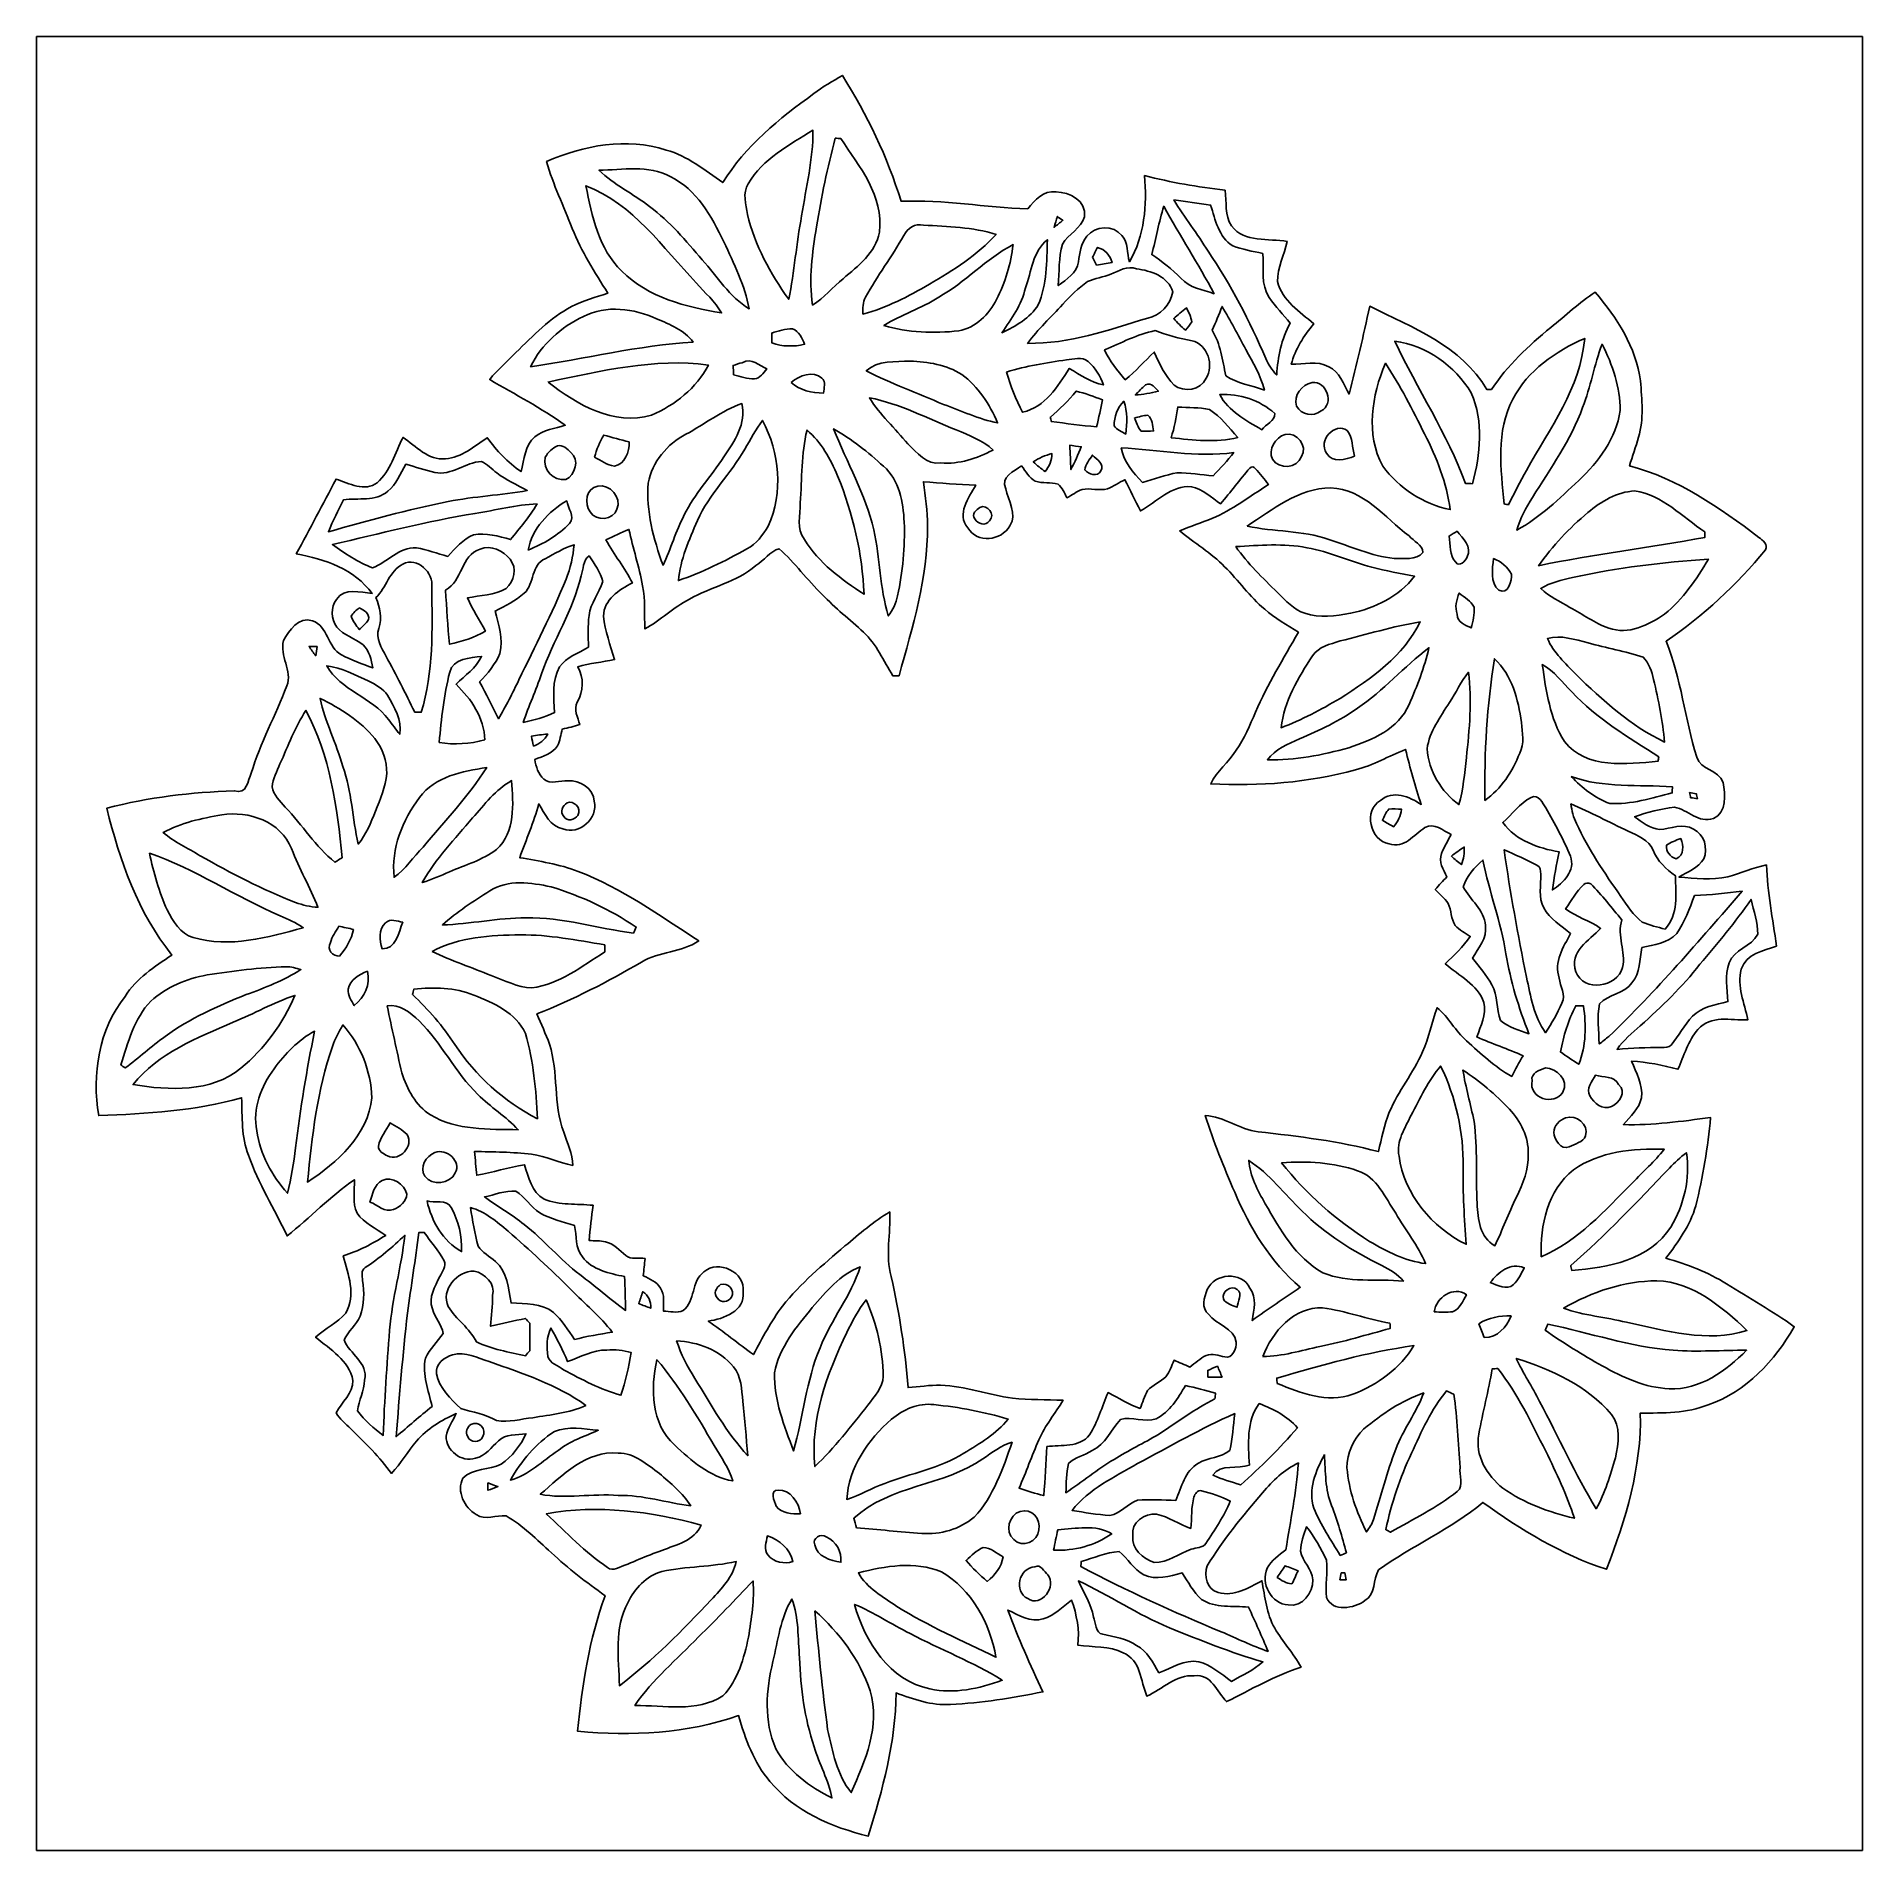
# Model space of a CAD drawing. Header units: centimetres. Extents: x -16.8 to 16.8, y -16.7 to 16.7.
import ezdxf

# ---------------------------------------------------------------- set-up
doc = ezdxf.new("R2010")
doc.units = ezdxf.units.CM
doc.header["$MEASUREMENT"] = 0
doc.layers.add('Layer 1', color=7, linetype='Continuous')

msp = doc.modelspace()

# ---------------------------------------------------------------- linework, layer by layer
at = {"layer": 'Layer 1', "color": 7}
for points, knots in [([(-16.77458, 16.66875), (-16.77458, 16.66875), (16.77458, 16.66875), (16.77458, 16.66875), (16.77458, 16.66875), (16.77458, 16.66875), (16.77458, -16.66875), (16.77458, -16.66875), (16.77458, -16.66875), (16.77458, -16.66875), (-16.77458, -16.66875), (-16.77458, -16.66875), (-16.77458, -16.66875), (-16.77458, -16.66875), (-16.77458, 16.66875), (-16.77458, 16.66875), (-16.77458, 16.66875), (-16.77458, 16.66875), (-16.77458, 16.66875), (-16.77458, 16.66875)], [0, 0, 0, 0, 0.16666667, 0.16666667, 0.16666667, 0.16666667, 0.33333333, 0.33333333, 0.33333333, 0.33333333, 0.5, 0.5, 0.5, 0.5, 0.66666667, 0.66666667, 0.66666667, 0.66666667, 1, 1, 1, 1]), ([(-2.49308, 15.61853), (-3.12738, 15.16309), (-3.75144, 14.65509), (-4.16595, 13.9827), (-4.16595, 13.9827), (-4.49263, 14.21447), (-4.81295, 14.47377), (-5.20524, 14.58277), (-5.20524, 14.58277), (-5.9309, 14.81455), (-6.72253, 14.67238), (-7.40445, 14.36934), (-7.40445, 14.36934), (-7.28274, 13.94707), (-7.09013, 13.54984), (-6.93067, 13.14132), (-6.93067, 13.14132), (-6.76522, 12.71764), (-6.51651, 12.33523), (-6.27803, 11.95035), (-6.27803, 11.95035), (-6.50416, 11.88085), (-6.72994, 11.80782), (-6.94443, 11.70728), (-6.94443, 11.70728), (-7.33813, 11.49526), (-7.65316, 11.17177), (-7.96643, 10.85921), (-7.96643, 10.85921), (-8.12835, 10.69481), (-8.30792, 10.54664), (-8.44832, 10.36249), (-8.44832, 10.36249), (-7.97983, 10.09297), (-7.50111, 9.83968), (-7.06049, 9.52394), (-7.06049, 9.52394), (-7.24888, 9.46115), (-7.46125, 9.4421), (-7.61894, 9.31298), (-7.61894, 9.31298), (-7.80027, 9.15176), (-7.81791, 8.89247), (-7.87294, 8.67304), (-7.87294, 8.67304), (-8.11883, 8.83849), (-8.31709, 9.05863), (-8.49418, 9.29428), (-8.49418, 9.29428), (-8.73337, 9.13906), (-8.96408, 8.92881), (-9.26042, 8.90905), (-9.26042, 8.90905), (-9.57721, 8.87695), (-9.80228, 9.13871), (-10.04006, 9.30169), (-10.04006, 9.30169), (-10.18081, 9.01524), (-10.27254, 8.68892), (-10.51454, 8.46772), (-10.51454, 8.46772), (-10.74349, 8.29345), (-11.03559, 8.45644), (-11.2709, 8.53475), (-11.2709, 8.53475), (-11.51114, 8.07579), (-11.75456, 7.61824), (-12.00115, 7.16245), (-12.00115, 7.16245), (-11.47974, 7.06296), (-10.93117, 6.88375), (-10.60873, 6.43008), (-10.60873, 6.43008), (-10.82569, 6.45407), (-11.11814, 6.5472), (-11.26173, 6.32389), (-11.26173, 6.32389), (-11.37567, 6.17996), (-11.36474, 5.96018), (-11.25855, 5.81519), (-11.25855, 5.81519), (-11.12908, 5.66314), (-10.92764, 5.6074), (-10.77313, 5.48746), (-10.77313, 5.48746), (-10.66059, 5.37704), (-10.62496, 5.21511), (-10.59603, 5.06589), (-10.59603, 5.06589), (-10.79218, 5.13609), (-10.98621, 5.21194), (-11.17283, 5.30437), (-11.17283, 5.30437), (-11.42824, 5.44195), (-11.41589, 5.8353), (-11.70587, 5.93266), (-11.70587, 5.93266), (-11.96552, 6.00851), (-12.12779, 5.75169), (-12.23539, 5.56754), (-12.23539, 5.56754), (-12.31724, 5.28743), (-12.06429, 5.01403), (-12.17613, 4.73428), (-12.17613, 4.73428), (-12.38109, 4.19488), (-12.66119, 3.68441), (-12.82982, 3.13055), (-12.82982, 3.13055), (-12.8905, 2.99791), (-12.90743, 2.72697), (-13.14027, 2.80635), (-13.14027, 2.80635), (-13.92837, 2.7753), (-14.7193, 2.69346), (-15.48236, 2.48426), (-15.48236, 2.48426), (-15.24847, 1.52753), (-14.91156, 0.56515), (-14.2875, -0.21202), (-14.2875, -0.21202), (-14.60571, -0.42616), (-14.93873, -0.64135), (-15.14793, -0.97296), (-15.14793, -0.97296), (-15.63053, -1.58291), (-15.76035, -2.41018), (-15.63194, -3.16301), (-15.63194, -3.16301), (-14.74964, -3.12773), (-13.85993, -3.08081), (-13.00656, -2.83386), (-13.00656, -2.83386), (-12.99563, -3.18876), (-13.01009, -3.55247), (-12.88203, -3.89079), (-12.88203, -3.89079), (-12.69647, -4.40761), (-12.40755, -4.87962), (-12.16978, -5.37281), (-12.16978, -5.37281), (-11.75068, -5.03802), (-11.37497, -4.65067), (-10.93505, -4.34164), (-10.93505, -4.34164), (-10.92553, -4.54589), (-10.97809, -4.76779), (-10.88425, -4.95759), (-10.88425, -4.95759), (-10.75408, -5.14279), (-10.53783, -5.23487), (-10.35897, -5.3654), (-10.35897, -5.3654), (-10.60485, -5.51815), (-10.86273, -5.65397), (-11.14002, -5.7404), (-11.14002, -5.7404), (-11.05359, -6.08259), (-10.89237, -6.45583), (-11.0938, -6.79168), (-11.0938, -6.79168), (-11.24761, -6.97442), (-11.47374, -7.07319), (-11.64625, -7.23653), (-11.64625, -7.23653), (-11.38026, -7.4616), (-11.03348, -7.65634), (-10.96081, -8.03063), (-10.96081, -8.03063), (-10.95551, -8.2677), (-11.16718, -8.42963), (-11.26913, -8.62365), (-11.26913, -8.62365), (-11.20528, -8.74254), (-11.09486, -8.82579), (-11.00208, -8.92069), (-11.00208, -8.92069), (-10.73185, -9.17434), (-10.47291, -9.44174), (-10.25137, -9.73949), (-10.25137, -9.73949), (-10.08063, -9.5571), (-9.95609, -9.33768), (-9.79593, -9.14717), (-9.79593, -9.14717), (-9.59944, -8.91822), (-9.33379, -8.76265), (-9.06251, -8.63847), (-9.06251, -8.63847), (-9.12636, -8.77464), (-9.22302, -8.90164), (-9.24983, -9.05298), (-9.24983, -9.05298), (-9.25407, -9.3151), (-8.96938, -9.54581), (-8.71079, -9.45656), (-8.71079, -9.45656), (-8.52417, -9.4294), (-8.41798, -9.25407), (-8.28499, -9.14153), (-8.28499, -9.14153), (-8.1594, -9.00218), (-7.95196, -9.03817), (-7.78298, -9.00889), (-7.78298, -9.00889), (-7.87788, -9.23255), (-8.04228, -9.42516), (-8.23454, -9.57157), (-8.23454, -9.57157), (-8.45679, -9.68375), (-8.75277, -9.63542), (-8.94045, -9.82768), (-8.94045, -9.82768), (-9.06674, -10.06828), (-8.90976, -10.36532), (-8.69703, -10.4969), (-8.69703, -10.4969), (-8.52699, -10.60732), (-8.33085, -10.49867), (-8.14634, -10.52089), (-8.14634, -10.52089), (-7.83378, -10.69834), (-7.58014, -10.95693), (-7.3152, -11.19611), (-7.3152, -11.19611), (-7.00864, -11.4868), (-6.66962, -11.73939), (-6.32707, -11.98598), (-6.32707, -11.98598), (-6.61988, -12.78502), (-6.75358, -13.63169), (-6.8326, -14.47588), (-6.8326, -14.47588), (-5.84447, -14.57325), (-4.81894, -14.52104), (-3.87526, -14.18943), (-3.87526, -14.18943), (-3.75073, -14.61876), (-3.59622, -15.0562), (-3.29812, -15.39875), (-3.29812, -15.39875), (-2.8508, -15.94979), (-2.165, -16.24083), (-1.49154, -16.40452), (-1.49154, -16.40452), (-1.22943, -15.55044), (-0.98637, -14.67379), (-0.98284, -13.7735), (-0.98284, -13.7735), (-0.6604, -13.88463), (-0.33055, -14.01233), (0.01764, -13.98376), (0.01764, -13.98376), (0.58879, -13.96118), (1.15499, -13.86205), (1.71521, -13.75339), (1.71521, -13.75339), (1.48555, -13.2588), (1.26012, -12.76138), (1.06962, -12.2495), (1.06962, -12.2495), (1.276, -12.34052), (1.48519, -12.48163), (1.72332, -12.41354), (1.72332, -12.41354), (1.92476, -12.34793), (2.07998, -12.19553), (2.24437, -12.06888), (2.24437, -12.06888), (2.3368, -12.33382), (2.39324, -12.61357), (2.35761, -12.89509), (2.35761, -12.89509), (2.63454, -12.93671), (2.93582, -12.90391), (3.19193, -13.03761), (3.19193, -13.03761), (3.51155, -13.16037), (3.51084, -13.55866), (3.62479, -13.83171), (3.62479, -13.83171), (3.91336, -13.70577), (4.1596, -13.43166), (4.49721, -13.45847), (4.49721, -13.45847), (4.80307, -13.40873), (4.92054, -13.75657), (5.08847, -13.93331), (5.08847, -13.93331), (5.53967, -13.70894), (5.98099, -13.45988), (6.46042, -13.29725), (6.46042, -13.29725), (6.31578, -13.04749), (6.12387, -12.82982), (5.9757, -12.58358), (5.9757, -12.58358), (5.82401, -12.31865), (5.79402, -12.00714), (5.74075, -11.71293), (5.74075, -11.71293), (5.49275, -11.84557), (5.23381, -12.00679), (4.93536, -11.92812), (4.93536, -11.92812), (4.73146, -11.87591), (4.67395, -11.6145), (4.73604, -11.43811), (4.73604, -11.43811), (5.02426, -10.95375), (5.39044, -10.52266), (5.7531, -10.09297), (5.7531, -10.09297), (5.93654, -9.87354), (6.14856, -9.67034), (6.40997, -9.54687), (6.40997, -9.54687), (6.37681, -10.08345), (6.26322, -10.61297), (6.1789, -11.14354), (6.1789, -11.14354), (6.05649, -11.2455), (5.90867, -11.33158), (5.83812, -11.48221), (5.83812, -11.48221), (5.70583, -11.75667), (5.91361, -12.14367), (6.22512, -12.15425), (6.22512, -12.15425), (6.48582, -12.19976), (6.67949, -11.92953), (6.67808, -11.69458), (6.67808, -11.69458), (6.65762, -11.49773), (6.48406, -11.35627), (6.44878, -11.16471), (6.44878, -11.16471), (6.45336, -11.0109), (6.50699, -10.86273), (6.55743, -10.71915), (6.55743, -10.71915), (6.70701, -10.90683), (6.8259, -11.11744), (6.92891, -11.33404), (6.92891, -11.33404), (6.95431, -11.56159), (6.89645, -11.79336), (6.92785, -12.02055), (6.92785, -12.02055), (7.03615, -12.29113), (7.44149, -12.22093), (7.63094, -12.07629), (7.63094, -12.07629), (7.83661, -11.9634), (7.7791, -11.68753), (7.88176, -11.5129), (7.88176, -11.5129), (8.50053, -11.06946), (9.21244, -10.76501), (9.79911, -10.27324), (9.79911, -10.27324), (10.50043, -10.77066), (11.2455, -11.23809), (12.07029, -11.49985), (12.07029, -11.49985), (12.42907, -10.5851), (12.71729, -9.62413), (12.69224, -8.63141), (12.69224, -8.63141), (13.11204, -8.62647), (13.54561, -8.63776), (13.94213, -8.47549), (13.94213, -8.47549), (14.63922, -8.23912), (15.16521, -7.66763), (15.52116, -7.04215), (15.52116, -7.04215), (15.12076, -6.75781), (14.6939, -6.51334), (14.27762, -6.25404), (14.27762, -6.25404), (13.93261, -6.04202), (13.55231, -5.89597), (13.16426, -5.7845), (13.16426, -5.7845), (13.38368, -5.48605), (13.61087, -5.18301), (13.71036, -4.81965), (13.71036, -4.81965), (13.84829, -4.28907), (13.9319, -3.74333), (13.98446, -3.19793), (13.98446, -3.19793), (13.45318, -3.26813), (12.91943, -3.34469), (12.38179, -3.32846), (12.38179, -3.32846), (12.50844, -3.17747), (12.67566, -3.03918), (12.71199, -2.83492), (12.71199, -2.83492), (12.74692, -2.59221), (12.6171, -2.37596), (12.53102, -2.15971), (12.53102, -2.15971), (12.81994, -2.17981), (13.10534, -2.23449), (13.38474, -2.31211), (13.38474, -2.31211), (13.49269, -2.06234), (13.57277, -1.78999), (13.74916, -1.57798), (13.74916, -1.57798), (13.98976, -1.30528), (14.35347, -1.41711), (14.66815, -1.40194), (14.66815, -1.40194), (14.60959, -1.09502), (14.45966, -0.78775), (14.54714, -0.47166), (14.54714, -0.47166), (14.63957, -0.18415), (14.95284, -0.13899), (15.19449, -0.04833), (15.19449, -0.04833), (15.12923, 0.44909), (15.02692, 0.94156), (15.01069, 1.44498), (15.01069, 1.44498), (14.76692, 1.39488), (14.53762, 1.29364), (14.29949, 1.22484), (14.29949, 1.22484), (14.00457, 1.15958), (13.69836, 1.19027), (13.40203, 1.22202), (13.40203, 1.22202), (13.5636, 1.31904), (13.75763, 1.38677), (13.85887, 1.55716), (13.85887, 1.55716), (13.93825, 1.75225), (13.86981, 2.00378), (13.66943, 2.09832), (13.66943, 2.09832), (13.47893, 2.22567), (13.2521, 2.10185), (13.04572, 2.09656), (13.04572, 2.09656), (12.8711, 2.11914), (12.72364, 2.22709), (12.58605, 2.32869), (12.58605, 2.32869), (12.82418, 2.41018), (13.07006, 2.47615), (13.32054, 2.50649), (13.32054, 2.50649), (13.5636, 2.45745), (13.76362, 2.20063), (14.03491, 2.29764), (14.03491, 2.29764), (14.28644, 2.40277), (14.25504, 2.74496), (14.21236, 2.95839), (14.21236, 2.95839), (14.13475, 3.19264), (13.79784, 3.1877), (13.72835, 3.42688), (13.72835, 3.42688), (13.51597, 4.12962), (13.44154, 4.87045), (13.16461, 5.55519), (13.16461, 5.55519), (13.8497, 6.02298), (14.46495, 6.59271), (14.99059, 7.23371), (14.99059, 7.23371), (15.05444, 7.32931), (14.9352, 7.40763), (14.87276, 7.46407), (14.87276, 7.46407), (14.14709, 8.00876), (13.38474, 8.54569), (12.49398, 8.77641), (12.49398, 8.77641), (12.54513, 8.95456), (12.61004, 9.12848), (12.66155, 9.30663), (12.66155, 9.30663), (12.76138, 9.64142), (12.71976, 9.99631), (12.69788, 10.33851), (12.69788, 10.33851), (12.61181, 10.95975), (12.26538, 11.50056), (11.86568, 11.96834), (11.86568, 11.96834), (11.57076, 11.78066), (11.31852, 11.5376), (11.04618, 11.32064), (11.04618, 11.32064), (10.63837, 10.98832), (10.25066, 10.62179), (9.95786, 10.18187), (9.95786, 10.18187), (9.93599, 10.18187), (9.89189, 10.18258), (9.87002, 10.18293), (9.87002, 10.18293), (9.41317, 10.98691), (8.50265, 11.31499), (7.72019, 11.71011), (7.72019, 11.71011), (7.60307, 11.16965), (7.47959, 10.63131), (7.34131, 10.09615), (7.34131, 10.09615), (7.239, 10.27747), (7.17338, 10.50819), (6.96666, 10.59991), (6.96666, 10.59991), (6.75746, 10.72374), (6.50699, 10.64119), (6.27768, 10.64401), (6.27768, 10.64401), (6.35564, 10.92306), (6.50804, 11.16789), (6.69219, 11.38873), (6.69219, 11.38873), (6.43537, 11.60992), (6.11364, 11.81347), (6.02791, 12.16484), (6.02791, 12.16484), (6.02509, 12.42166), (6.14609, 12.65696), (6.20571, 12.9032), (6.20571, 12.9032), (5.85999, 12.96352), (5.4229, 12.87392), (5.18019, 13.18683), (5.18019, 13.18683), (5.05284, 13.3791), (5.09623, 13.62428), (5.06201, 13.84194), (5.06201, 13.84194), (4.56424, 13.9065), (4.06929, 13.98482), (3.58387, 14.11287), (3.58387, 14.11287), (3.6322, 13.57312), (3.58175, 13.00656), (3.30764, 12.5282), (3.30764, 12.5282), (3.25191, 12.68271), (3.29212, 12.88486), (3.16653, 13.00974), (3.16653, 13.00974), (3.01554, 13.20941), (2.673, 13.1886), (2.52377, 12.99774), (2.52377, 12.99774), (2.40877, 12.86863), (2.39677, 12.68624), (2.36714, 12.52502), (2.36714, 12.52502), (2.34632, 12.31724), (2.14842, 12.20858), (1.99954, 12.09252), (1.99954, 12.09252), (2.01895, 12.3444), (2.00342, 12.60651), (2.07539, 12.85099), (2.07539, 12.85099), (2.18475, 13.03867), (2.41441, 13.14027), (2.48073, 13.35758), (2.48073, 13.35758), (2.52554, 13.64615), (2.20451, 13.81231), (1.95933, 13.81196), (1.95933, 13.81196), (1.72332, 13.85182), (1.5681, 13.66061), (1.43863, 13.50081), (1.43863, 13.50081), (0.66075, 13.52832), (-0.10971, 13.67367), (-0.89041, 13.64051), (-0.89041, 13.64051), (-1.13912, 14.45683), (-1.51659, 15.22977), (-1.96815, 15.95226), (-1.96815, 15.95226), (-2.14948, 15.85172), (-2.32869, 15.74553), (-2.49308, 15.61853)], [0, 0, 0, 0, 0.00666667, 0.00666667, 0.00666667, 0.00666667, 0.01333333, 0.01333333, 0.01333333, 0.01333333, 0.02, 0.02, 0.02, 0.02, 0.02666667, 0.02666667, 0.02666667, 0.02666667, 0.03333333, 0.03333333, 0.03333333, 0.03333333, 0.04, 0.04, 0.04, 0.04, 0.04666667, 0.04666667, 0.04666667, 0.04666667, 0.05333333, 0.05333333, 0.05333333, 0.05333333, 0.06, 0.06, 0.06, 0.06, 0.06666667, 0.06666667, 0.06666667, 0.06666667, 0.07333333, 0.07333333, 0.07333333, 0.07333333, 0.08, 0.08, 0.08, 0.08, 0.08666667, 0.08666667, 0.08666667, 0.08666667, 0.09333333, 0.09333333, 0.09333333, 0.09333333, 0.1, 0.1, 0.1, 0.1, 0.10666667, 0.10666667, 0.10666667, 0.10666667, 0.11333333, 0.11333333, 0.11333333, 0.11333333, 0.12, 0.12, 0.12, 0.12, 0.12666667, 0.12666667, 0.12666667, 0.12666667, 0.13333333, 0.13333333, 0.13333333, 0.13333333, 0.14, 0.14, 0.14, 0.14, 0.14666667, 0.14666667, 0.14666667, 0.14666667, 0.15333333, 0.15333333, 0.15333333, 0.15333333, 0.16, 0.16, 0.16, 0.16, 0.16666667, 0.16666667, 0.16666667, 0.16666667, 0.17333333, 0.17333333, 0.17333333, 0.17333333, 0.18, 0.18, 0.18, 0.18, 0.18666667, 0.18666667, 0.18666667, 0.18666667, 0.19333333, 0.19333333, 0.19333333, 0.19333333, 0.2, 0.2, 0.2, 0.2, 0.20666667, 0.20666667, 0.20666667, 0.20666667, 0.21333333, 0.21333333, 0.21333333, 0.21333333, 0.22, 0.22, 0.22, 0.22, 0.22666667, 0.22666667, 0.22666667, 0.22666667, 0.23333333, 0.23333333, 0.23333333, 0.23333333, 0.24, 0.24, 0.24, 0.24, 0.24666667, 0.24666667, 0.24666667, 0.24666667, 0.25333333, 0.25333333, 0.25333333, 0.25333333, 0.26, 0.26, 0.26, 0.26, 0.26666667, 0.26666667, 0.26666667, 0.26666667, 0.27333333, 0.27333333, 0.27333333, 0.27333333, 0.28, 0.28, 0.28, 0.28, 0.28666667, 0.28666667, 0.28666667, 0.28666667, 0.29333333, 0.29333333, 0.29333333, 0.29333333, 0.3, 0.3, 0.3, 0.3, 0.30666667, 0.30666667, 0.30666667, 0.30666667, 0.31333333, 0.31333333, 0.31333333, 0.31333333, 0.32, 0.32, 0.32, 0.32, 0.32666667, 0.32666667, 0.32666667, 0.32666667, 0.33333333, 0.33333333, 0.33333333, 0.33333333, 0.34, 0.34, 0.34, 0.34, 0.34666667, 0.34666667, 0.34666667, 0.34666667, 0.35333333, 0.35333333, 0.35333333, 0.35333333, 0.36, 0.36, 0.36, 0.36, 0.36666667, 0.36666667, 0.36666667, 0.36666667, 0.37333333, 0.37333333, 0.37333333, 0.37333333, 0.38, 0.38, 0.38, 0.38, 0.38666667, 0.38666667, 0.38666667, 0.38666667, 0.39333333, 0.39333333, 0.39333333, 0.39333333, 0.4, 0.4, 0.4, 0.4, 0.40666667, 0.40666667, 0.40666667, 0.40666667, 0.41333333, 0.41333333, 0.41333333, 0.41333333, 0.42, 0.42, 0.42, 0.42, 0.42666667, 0.42666667, 0.42666667, 0.42666667, 0.43333333, 0.43333333, 0.43333333, 0.43333333, 0.44, 0.44, 0.44, 0.44, 0.44666667, 0.44666667, 0.44666667, 0.44666667, 0.45333333, 0.45333333, 0.45333333, 0.45333333, 0.46, 0.46, 0.46, 0.46, 0.46666667, 0.46666667, 0.46666667, 0.46666667, 0.47333333, 0.47333333, 0.47333333, 0.47333333, 0.48, 0.48, 0.48, 0.48, 0.48666667, 0.48666667, 0.48666667, 0.48666667, 0.49333333, 0.49333333, 0.49333333, 0.49333333, 0.5, 0.5, 0.5, 0.5, 0.50666667, 0.50666667, 0.50666667, 0.50666667, 0.51333333, 0.51333333, 0.51333333, 0.51333333, 0.52, 0.52, 0.52, 0.52, 0.52666667, 0.52666667, 0.52666667, 0.52666667, 0.53333333, 0.53333333, 0.53333333, 0.53333333, 0.54, 0.54, 0.54, 0.54, 0.54666667, 0.54666667, 0.54666667, 0.54666667, 0.55333333, 0.55333333, 0.55333333, 0.55333333, 0.56, 0.56, 0.56, 0.56, 0.56666667, 0.56666667, 0.56666667, 0.56666667, 0.57333333, 0.57333333, 0.57333333, 0.57333333, 0.58, 0.58, 0.58, 0.58, 0.58666667, 0.58666667, 0.58666667, 0.58666667, 0.59333333, 0.59333333, 0.59333333, 0.59333333, 0.6, 0.6, 0.6, 0.6, 0.60666667, 0.60666667, 0.60666667, 0.60666667, 0.61333333, 0.61333333, 0.61333333, 0.61333333, 0.62, 0.62, 0.62, 0.62, 0.62666667, 0.62666667, 0.62666667, 0.62666667, 0.63333333, 0.63333333, 0.63333333, 0.63333333, 0.64, 0.64, 0.64, 0.64, 0.64666667, 0.64666667, 0.64666667, 0.64666667, 0.65333333, 0.65333333, 0.65333333, 0.65333333, 0.66, 0.66, 0.66, 0.66, 0.66666667, 0.66666667, 0.66666667, 0.66666667, 0.67333333, 0.67333333, 0.67333333, 0.67333333, 0.68, 0.68, 0.68, 0.68, 0.68666667, 0.68666667, 0.68666667, 0.68666667, 0.69333333, 0.69333333, 0.69333333, 0.69333333, 0.7, 0.7, 0.7, 0.7, 0.70666667, 0.70666667, 0.70666667, 0.70666667, 0.71333333, 0.71333333, 0.71333333, 0.71333333, 0.72, 0.72, 0.72, 0.72, 0.72666667, 0.72666667, 0.72666667, 0.72666667, 0.73333333, 0.73333333, 0.73333333, 0.73333333, 0.74, 0.74, 0.74, 0.74, 0.74666667, 0.74666667, 0.74666667, 0.74666667, 0.75333333, 0.75333333, 0.75333333, 0.75333333, 0.76, 0.76, 0.76, 0.76, 0.76666667, 0.76666667, 0.76666667, 0.76666667, 0.77333333, 0.77333333, 0.77333333, 0.77333333, 0.78, 0.78, 0.78, 0.78, 0.78666667, 0.78666667, 0.78666667, 0.78666667, 0.79333333, 0.79333333, 0.79333333, 0.79333333, 0.8, 0.8, 0.8, 0.8, 0.80666667, 0.80666667, 0.80666667, 0.80666667, 0.81333333, 0.81333333, 0.81333333, 0.81333333, 0.82, 0.82, 0.82, 0.82, 0.82666667, 0.82666667, 0.82666667, 0.82666667, 0.83333333, 0.83333333, 0.83333333, 0.83333333, 0.84, 0.84, 0.84, 0.84, 0.84666667, 0.84666667, 0.84666667, 0.84666667, 0.85333333, 0.85333333, 0.85333333, 0.85333333, 0.86, 0.86, 0.86, 0.86, 0.86666667, 0.86666667, 0.86666667, 0.86666667, 0.87333333, 0.87333333, 0.87333333, 0.87333333, 0.88, 0.88, 0.88, 0.88, 0.88666667, 0.88666667, 0.88666667, 0.88666667, 0.89333333, 0.89333333, 0.89333333, 0.89333333, 0.9, 0.9, 0.9, 0.9, 0.90666667, 0.90666667, 0.90666667, 0.90666667, 0.91333333, 0.91333333, 0.91333333, 0.91333333, 0.92, 0.92, 0.92, 0.92, 0.92666667, 0.92666667, 0.92666667, 0.92666667, 0.93333333, 0.93333333, 0.93333333, 0.93333333, 0.94, 0.94, 0.94, 0.94, 0.94666667, 0.94666667, 0.94666667, 0.94666667, 0.95333333, 0.95333333, 0.95333333, 0.95333333, 0.96, 0.96, 0.96, 0.96, 0.96666667, 0.96666667, 0.96666667, 0.96666667, 0.97333333, 0.97333333, 0.97333333, 0.97333333, 0.98, 0.98, 0.98, 0.98, 0.98666667, 0.98666667, 0.98666667, 0.98666667, 1, 1, 1, 1]), ([(-2.50825, 14.94684), (-2.50543, 14.41556), (-2.6356, 13.89415), (-2.71674, 13.37169), (-2.71674, 13.37169), (-2.81552, 12.86404), (-2.84833, 12.34581), (-2.95346, 11.83922), (-2.95346, 11.83922), (-3.29248, 12.30947), (-3.57717, 12.83264), (-3.71158, 13.39991), (-3.71158, 13.39991), (-3.73944, 13.58265), (-3.80824, 13.79396), (-3.69958, 13.96294), (-3.69958, 13.96294), (-3.42794, 14.41803), (-2.94675, 14.67873), (-2.50825, 14.94684)], [0, 0, 0, 0, 0.16666667, 0.16666667, 0.16666667, 0.16666667, 0.33333333, 0.33333333, 0.33333333, 0.33333333, 0.5, 0.5, 0.5, 0.5, 0.66666667, 0.66666667, 0.66666667, 0.66666667, 1, 1, 1, 1]), ([(-2.09903, 14.79797), (-2.07363, 14.79762), (-2.02283, 14.79621), (-1.99743, 14.7955), (-1.99743, 14.7955), (-1.65488, 14.27833), (-1.20438, 13.73999), (-1.2887, 13.07077), (-1.2887, 13.07077), (-1.35431, 12.69506), (-1.68416, 12.4527), (-1.95263, 12.21775), (-1.95263, 12.21775), (-2.1463, 12.06288), (-2.30082, 11.86004), (-2.51707, 11.73409), (-2.51707, 11.73409), (-2.58904, 12.21387), (-2.51954, 12.69682), (-2.4444, 13.17131), (-2.4444, 13.17131), (-2.35268, 13.71812), (-2.24437, 14.26281), (-2.09903, 14.79797)], [0, 0, 0, 0, 0.14285714, 0.14285714, 0.14285714, 0.14285714, 0.28571429, 0.28571429, 0.28571429, 0.28571429, 0.42857143, 0.42857143, 0.42857143, 0.42857143, 0.57142857, 0.57142857, 0.57142857, 0.57142857, 0.71428571, 0.71428571, 0.71428571, 0.71428571, 1, 1, 1, 1]), ([(-6.44278, 14.2113), (-6.00957, 14.21518), (-5.5305, 14.31819), (-5.13186, 14.09382), (-5.13186, 14.09382), (-4.64114, 13.85958), (-4.37233, 13.36005), (-4.14514, 12.89332), (-4.14514, 12.89332), (-3.96099, 12.4968), (-3.76308, 12.09675), (-3.68018, 11.66495), (-3.68018, 11.66495), (-4.04566, 11.88508), (-4.26508, 12.25691), (-4.54519, 12.56489), (-4.54519, 12.56489), (-4.84082, 12.91449), (-5.13644, 13.27079), (-5.50933, 13.54208), (-5.50933, 13.54208), (-5.8106, 13.77844), (-6.16409, 13.94636), (-6.44278, 14.2113)], [0, 0, 0, 0, 0.14285714, 0.14285714, 0.14285714, 0.14285714, 0.28571429, 0.28571429, 0.28571429, 0.28571429, 0.42857143, 0.42857143, 0.42857143, 0.42857143, 0.57142857, 0.57142857, 0.57142857, 0.57142857, 0.71428571, 0.71428571, 0.71428571, 0.71428571, 1, 1, 1, 1]), ([(-6.67985, 13.92449), (-5.81025, 13.58829), (-5.27015, 12.79313), (-4.65243, 12.14014), (-4.65243, 12.14014), (-4.49368, 11.96058), (-4.30989, 11.79901), (-4.18818, 11.58981), (-4.18818, 11.58981), (-4.84434, 11.69917), (-5.53826, 11.86956), (-6.02227, 12.35745), (-6.02227, 12.35745), (-6.44737, 12.76456), (-6.57225, 13.36922), (-6.67985, 13.92449)], [0, 0, 0, 0, 0.2, 0.2, 0.2, 0.2, 0.4, 0.4, 0.4, 0.4, 0.6, 0.6, 0.6, 0.6, 1, 1, 1, 1]), ([(3.937, 13.54843), (4.2358, 13.00797), (4.57094, 12.48798), (4.86128, 11.94223), (4.86128, 11.94223), (4.65314, 12.02514), (4.40725, 12.04277), (4.25344, 12.22516), (4.25344, 12.22516), (4.09293, 12.39202), (3.90772, 12.53172), (3.71687, 12.66155), (3.71687, 12.66155), (3.79412, 12.95612), (3.8481, 13.25704), (3.937, 13.54843)], [0, 0, 0, 0, 0.2, 0.2, 0.2, 0.2, 0.4, 0.4, 0.4, 0.4, 0.6, 0.6, 0.6, 0.6, 1, 1, 1, 1]), ([(4.12397, 13.66591), (4.34869, 13.63592), (4.57412, 13.60664), (4.79848, 13.56924), (4.79848, 13.56924), (4.88421, 13.30537), (4.94383, 12.97905), (5.20277, 12.82382), (5.20277, 12.82382), (5.37845, 12.75151), (5.57071, 12.72611), (5.75522, 12.68024), (5.75522, 12.68024), (5.7785, 12.41072), (5.71182, 12.11051), (5.87516, 11.87168), (5.87516, 11.87168), (5.98946, 11.70446), (6.12987, 11.55629), (6.26145, 11.40248), (6.26145, 11.40248), (6.09424, 11.11003), (6.03285, 10.78124), (6.01133, 10.44892), (6.01133, 10.44892), (5.92631, 10.53641), (5.85752, 10.63837), (5.81131, 10.75126), (5.81131, 10.75126), (5.51145, 11.43529), (5.17596, 12.10627), (4.7498, 12.72117), (4.7498, 12.72117), (4.55648, 13.04643), (4.31482, 13.33959), (4.12397, 13.66591)], [0, 0, 0, 0, 0.1, 0.1, 0.1, 0.1, 0.2, 0.2, 0.2, 0.2, 0.3, 0.3, 0.3, 0.3, 0.4, 0.4, 0.4, 0.4, 0.5, 0.5, 0.5, 0.5, 0.6, 0.6, 0.6, 0.6, 0.7, 0.7, 0.7, 0.7, 0.8, 0.8, 0.8, 0.8, 1, 1, 1, 1]), ([(-0.84032, 13.01256), (-0.77047, 13.14132), (-0.63606, 13.24187), (-0.47731, 13.2013), (-0.47731, 13.2013), (-0.0314, 13.17731), (0.42651, 13.16461), (0.8569, 13.03196), (0.8569, 13.03196), (0.51259, 12.64885), (0.0695, 12.37721), (-0.3683, 12.11474), (-0.3683, 12.11474), (-0.75777, 11.89708), (-1.15499, 11.67836), (-1.58962, 11.56652), (-1.58962, 11.56652), (-1.58997, 11.6713), (-1.6002, 11.78419), (-1.54376, 11.87803), (-1.54376, 11.87803), (-1.32715, 12.26714), (-1.05728, 12.62345), (-0.84032, 13.01256)], [0, 0, 0, 0, 0.14285714, 0.14285714, 0.14285714, 0.14285714, 0.28571429, 0.28571429, 0.28571429, 0.28571429, 0.42857143, 0.42857143, 0.42857143, 0.42857143, 0.57142857, 0.57142857, 0.57142857, 0.57142857, 0.71428571, 0.71428571, 0.71428571, 0.71428571, 1, 1, 1, 1]), ([(1.98296, 13.36111), (2.00801, 13.34382), (2.05846, 13.30995), (2.08351, 13.29267), (2.08351, 13.29267), (2.03059, 13.24716), (1.97626, 13.20341), (1.92123, 13.16073), (1.92123, 13.16073), (1.94028, 13.22811), (1.96074, 13.29478), (1.98296, 13.36111)], [0, 0, 0, 0, 0.25, 0.25, 0.25, 0.25, 0.5, 0.5, 0.5, 0.5, 1, 1, 1, 1]), ([(-0.19861, 11.87767), (0.28963, 12.15249), (0.67098, 12.58358), (1.16699, 12.84429), (1.16699, 12.84429), (1.12854, 12.49362), (1.02341, 12.14931), (0.86395, 11.83499), (0.86395, 11.83499), (0.72531, 11.5637), (0.48048, 11.31535), (0.17074, 11.26067), (0.17074, 11.26067), (-0.28857, 11.2074), (-0.76094, 11.22574), (-1.2065, 11.35521), (-1.2065, 11.35521), (-0.88865, 11.563), (-0.51541, 11.66671), (-0.19861, 11.87767)], [0, 0, 0, 0, 0.16666667, 0.16666667, 0.16666667, 0.16666667, 0.33333333, 0.33333333, 0.33333333, 0.33333333, 0.5, 0.5, 0.5, 0.5, 0.66666667, 0.66666667, 0.66666667, 0.66666667, 1, 1, 1, 1]), ([(1.39453, 12.04701), (1.50707, 12.34722), (1.52859, 12.72187), (1.79881, 12.93495), (1.79881, 12.93495), (1.78858, 12.53349), (1.78788, 12.11227), (1.6316, 11.73586), (1.6316, 11.73586), (1.47884, 11.49456), (1.21708, 11.34357), (0.96414, 11.22327), (0.96414, 11.22327), (1.13347, 11.48292), (1.32962, 11.73656), (1.39453, 12.04701)], [0, 0, 0, 0, 0.2, 0.2, 0.2, 0.2, 0.4, 0.4, 0.4, 0.4, 0.6, 0.6, 0.6, 0.6, 1, 1, 1, 1]), ([(2.72097, 12.79243), (2.85785, 12.75503), (2.9531, 12.65061), (2.98626, 12.51303), (2.98626, 12.51303), (2.89137, 12.49715), (2.79647, 12.48163), (2.70193, 12.46681), (2.70193, 12.46681), (2.67617, 12.51514), (2.65042, 12.56347), (2.62537, 12.61216), (2.62537, 12.61216), (2.65748, 12.67213), (2.68887, 12.73246), (2.72097, 12.79243)], [0, 0, 0, 0, 0.2, 0.2, 0.2, 0.2, 0.4, 0.4, 0.4, 0.4, 0.6, 0.6, 0.6, 0.6, 1, 1, 1, 1]), ([(2.96545, 12.30171), (3.11573, 12.35675), (3.26425, 12.46752), (3.435, 12.39661), (3.435, 12.39661), (3.69746, 12.36874), (4.02237, 12.25797), (4.10139, 11.97363), (4.10139, 11.97363), (4.06224, 11.74468), (3.87385, 11.53901), (3.64173, 11.49491), (3.64173, 11.49491), (2.92417, 11.27337), (2.19675, 11.01796), (1.4351, 11.02924), (1.4351, 11.02924), (1.62454, 11.29101), (1.86408, 11.50937), (2.08104, 11.7475), (2.08104, 11.7475), (2.22003, 11.89955), (2.36643, 12.04701), (2.53682, 12.16378), (2.53682, 12.16378), (2.67406, 12.2241), (2.82575, 12.24527), (2.96545, 12.30171)], [0, 0, 0, 0, 0.125, 0.125, 0.125, 0.125, 0.25, 0.25, 0.25, 0.25, 0.375, 0.375, 0.375, 0.375, 0.5, 0.5, 0.5, 0.5, 0.625, 0.625, 0.625, 0.625, 0.75, 0.75, 0.75, 0.75, 1, 1, 1, 1]), ([(-6.72712, 11.52596), (-6.3059, 11.73833), (-5.79826, 11.67024), (-5.38092, 11.48292), (-5.38092, 11.48292), (-5.13821, 11.37638), (-4.87363, 11.27407), (-4.71029, 11.05429), (-4.71029, 11.05429), (-5.71747, 10.99044), (-6.69996, 10.74561), (-7.69585, 10.59991), (-7.69585, 10.59991), (-7.50111, 11.01584), (-7.13317, 11.32593), (-6.72712, 11.52596)], [0, 0, 0, 0, 0.2, 0.2, 0.2, 0.2, 0.4, 0.4, 0.4, 0.4, 0.6, 0.6, 0.6, 0.6, 1, 1, 1, 1]), ([(4.35222, 11.68471), (4.39632, 11.60216), (4.43724, 11.51819), (4.44994, 11.4233), (4.44994, 11.4233), (4.4196, 11.36615), (4.37303, 11.31993), (4.33352, 11.26949), (4.33352, 11.26949), (4.25944, 11.33863), (4.18747, 11.40989), (4.11939, 11.48468), (4.11939, 11.48468), (4.19417, 11.55488), (4.27249, 11.6205), (4.35222, 11.68471)], [0, 0, 0, 0, 0.2, 0.2, 0.2, 0.2, 0.4, 0.4, 0.4, 0.4, 0.6, 0.6, 0.6, 0.6, 1, 1, 1, 1]), ([(5.00768, 11.70905), (5.16184, 11.4494), (5.29978, 11.18059), (5.44654, 10.91636), (5.44654, 10.91636), (5.57283, 10.67506), (5.72135, 10.44046), (5.78485, 10.17164), (5.78485, 10.17164), (5.55061, 10.25948), (5.28426, 10.28771), (5.07647, 10.43446), (5.07647, 10.43446), (5.01615, 10.72021), (4.98052, 11.01654), (4.82424, 11.27231), (4.82424, 11.27231), (4.89338, 11.41448), (4.95088, 11.56159), (5.00768, 11.70905)], [0, 0, 0, 0, 0.16666667, 0.16666667, 0.16666667, 0.16666667, 0.33333333, 0.33333333, 0.33333333, 0.33333333, 0.5, 0.5, 0.5, 0.5, 0.66666667, 0.66666667, 0.66666667, 0.66666667, 1, 1, 1, 1]), ([(-3.26672, 11.21869), (-3.1429, 11.25714), (-3.0166, 11.29877), (-2.88537, 11.29594), (-2.88537, 11.29594), (-2.75943, 11.25538), (-2.70863, 11.12273), (-2.66136, 11.01196), (-2.66136, 11.01196), (-2.86244, 10.96716), (-3.07234, 10.96469), (-3.26566, 11.04194), (-3.26566, 11.04194), (-3.26637, 11.10086), (-3.26637, 11.15977), (-3.26672, 11.21869)], [0, 0, 0, 0, 0.2, 0.2, 0.2, 0.2, 0.4, 0.4, 0.4, 0.4, 0.6, 0.6, 0.6, 0.6, 1, 1, 1, 1]), ([(3.77649, 11.26349), (3.99521, 11.17812), (4.22592, 11.12238), (4.4577, 11.07722), (4.4577, 11.07722), (4.74274, 11.01055), (4.86727, 10.62426), (4.71311, 10.38684), (4.71311, 10.38684), (4.61962, 10.16388), (4.30389, 10.12296), (4.12503, 10.26407), (4.12503, 10.26407), (3.9564, 10.43481), (3.85868, 10.65389), (3.76132, 10.86838), (3.76132, 10.86838), (3.5814, 10.70151), (3.4223, 10.51313), (3.22827, 10.36108), (3.22827, 10.36108), (3.08751, 10.53253), (2.94252, 10.70398), (2.85044, 10.90754), (2.85044, 10.90754), (3.15277, 11.03912), (3.45228, 11.19717), (3.77649, 11.26349)], [0, 0, 0, 0, 0.125, 0.125, 0.125, 0.125, 0.25, 0.25, 0.25, 0.25, 0.375, 0.375, 0.375, 0.375, 0.5, 0.5, 0.5, 0.5, 0.625, 0.625, 0.625, 0.625, 0.75, 0.75, 0.75, 0.75, 1, 1, 1, 1]), ([(10.35015, 10.00584), (10.62531, 10.53148), (11.13931, 10.88566), (11.67059, 11.11991), (11.67059, 11.11991), (11.59545, 10.20762), (11.02713, 9.46856), (10.60062, 8.69527), (10.60062, 8.69527), (10.48561, 8.48748), (10.37555, 8.27722), (10.27007, 8.0645), (10.27007, 8.0645), (10.25102, 8.06767), (10.21256, 8.07402), (10.19351, 8.0772), (10.19351, 8.0772), (10.12472, 8.71537), (10.04182, 9.41423), (10.35015, 10.00584)], [0, 0, 0, 0, 0.16666667, 0.16666667, 0.16666667, 0.16666667, 0.33333333, 0.33333333, 0.33333333, 0.33333333, 0.5, 0.5, 0.5, 0.5, 0.66666667, 0.66666667, 0.66666667, 0.66666667, 1, 1, 1, 1]), ([(-7.37517, 10.31769), (-6.41174, 10.52407), (-5.41973, 10.76184), (-4.42913, 10.63131), (-4.42913, 10.63131), (-4.64996, 10.20868), (-5.04155, 9.89436), (-5.47582, 9.71162), (-5.47582, 9.71162), (-6.16832, 9.50313), (-6.84918, 9.90494), (-7.37517, 10.31769)], [0, 0, 0, 0, 0.25, 0.25, 0.25, 0.25, 0.5, 0.5, 0.5, 0.5, 1, 1, 1, 1]), ([(-3.80647, 10.67329), (-3.63608, 10.77207), (-3.49568, 10.6239), (-3.35456, 10.55829), (-3.35456, 10.55829), (-3.41842, 10.48456), (-3.47874, 10.38401), (-3.58599, 10.37484), (-3.58599, 10.37484), (-3.71616, 10.37872), (-3.8421, 10.41788), (-3.96699, 10.45104), (-3.96699, 10.45104), (-3.96981, 10.50854), (-3.97263, 10.5664), (-3.97545, 10.6239), (-3.97545, 10.6239), (-3.91971, 10.64189), (-3.86398, 10.6613), (-3.80647, 10.67329)], [0, 0, 0, 0, 0.16666667, 0.16666667, 0.16666667, 0.16666667, 0.33333333, 0.33333333, 0.33333333, 0.33333333, 0.5, 0.5, 0.5, 0.5, 0.66666667, 0.66666667, 0.66666667, 0.66666667, 1, 1, 1, 1]), ([(2.15053, 10.72727), (2.27647, 10.73679), (2.43558, 10.79535), (2.54494, 10.69481), (2.54494, 10.69481), (2.67864, 10.58157), (2.77213, 10.42952), (2.82646, 10.26442), (2.82646, 10.26442), (2.59891, 10.31981), (2.39995, 10.44892), (2.20133, 10.56816), (2.20133, 10.56816), (1.99108, 10.23408), (1.75331, 9.85837), (1.34338, 9.76277), (1.34338, 9.76277), (1.22414, 9.99984), (1.11337, 10.24326), (1.05022, 10.50219), (1.05022, 10.50219), (1.40829, 10.61579), (1.78082, 10.66835), (2.15053, 10.72727)], [0, 0, 0, 0, 0.14285714, 0.14285714, 0.14285714, 0.14285714, 0.28571429, 0.28571429, 0.28571429, 0.28571429, 0.42857143, 0.42857143, 0.42857143, 0.42857143, 0.57142857, 0.57142857, 0.57142857, 0.57142857, 0.71428571, 0.71428571, 0.71428571, 0.71428571, 1, 1, 1, 1]), ([(8.17986, 11.06946), (8.76547, 10.99891), (9.28546, 10.61579), (9.58744, 10.11767), (9.58744, 10.11767), (9.8171, 9.58779), (9.75431, 8.99336), (9.60861, 8.45009), (9.60861, 8.45009), (9.56592, 8.45114), (9.52359, 8.4522), (9.48126, 8.45326), (9.48126, 8.45326), (9.14365, 9.37084), (8.59437, 10.18822), (8.17986, 11.06946)], [0, 0, 0, 0, 0.2, 0.2, 0.2, 0.2, 0.4, 0.4, 0.4, 0.4, 0.6, 0.6, 0.6, 0.6, 1, 1, 1, 1]), ([(11.99021, 11.01372), (12.18212, 10.63696), (12.32535, 10.22138), (12.32182, 9.79417), (12.32182, 9.79417), (12.24774, 9.28617), (11.92742, 8.85472), (11.56194, 8.51112), (11.56194, 8.51112), (11.20846, 8.17774), (10.85286, 7.83167), (10.42352, 7.59742), (10.42352, 7.59742), (10.48667, 7.81156), (10.59039, 8.01194), (10.71139, 8.19891), (10.71139, 8.19891), (11.04759, 8.73196), (11.41518, 9.25618), (11.6332, 9.85238), (11.6332, 9.85238), (11.78031, 10.23056), (11.84628, 10.63378), (11.99021, 11.01372)], [0, 0, 0, 0, 0.14285714, 0.14285714, 0.14285714, 0.14285714, 0.28571429, 0.28571429, 0.28571429, 0.28571429, 0.42857143, 0.42857143, 0.42857143, 0.42857143, 0.57142857, 0.57142857, 0.57142857, 0.57142857, 0.71428571, 0.71428571, 0.71428571, 0.71428571, 1, 1, 1, 1]), ([(-2.90865, 10.31205), (-2.75802, 10.43622), (-2.5086, 10.53994), (-2.3435, 10.39107), (-2.3435, 10.39107), (-2.2606, 10.32087), (-2.30893, 10.20374), (-2.31634, 10.11343), (-2.31634, 10.11343), (-2.52906, 10.11802), (-2.74849, 10.16353), (-2.90865, 10.31205)], [0, 0, 0, 0, 0.25, 0.25, 0.25, 0.25, 0.5, 0.5, 0.5, 0.5, 1, 1, 1, 1]), ([(-1.53247, 10.52301), (-1.31727, 10.72303), (-0.99236, 10.68811), (-0.72284, 10.70292), (-0.72284, 10.70292), (-0.39511, 10.69164), (-0.05398, 10.63801), (0.22684, 10.45704), (0.22684, 10.45704), (0.52776, 10.23373), (0.73731, 9.90847), (0.88406, 9.56769), (0.88406, 9.56769), (0.53869, 9.63577), (0.21872, 9.79135), (-0.11148, 9.90812), (-0.11148, 9.90812), (-0.58738, 10.10744), (-1.06927, 10.29511), (-1.53247, 10.52301)], [0, 0, 0, 0, 0.16666667, 0.16666667, 0.16666667, 0.16666667, 0.33333333, 0.33333333, 0.33333333, 0.33333333, 0.5, 0.5, 0.5, 0.5, 0.66666667, 0.66666667, 0.66666667, 0.66666667, 1, 1, 1, 1]), ([(7.96043, 8.77288), (7.64081, 9.35778), (7.76005, 10.07322), (8.00982, 10.66306), (8.00982, 10.66306), (8.28604, 10.25207), (8.50477, 9.80581), (8.72913, 9.36519), (8.72913, 9.36519), (8.95279, 8.92845), (9.13095, 8.46243), (9.19974, 7.97384), (9.19974, 7.97384), (8.70761, 8.07508), (8.25712, 8.36895), (7.96043, 8.77288)], [0, 0, 0, 0, 0.2, 0.2, 0.2, 0.2, 0.4, 0.4, 0.4, 0.4, 0.6, 0.6, 0.6, 0.6, 1, 1, 1, 1]), ([(2.32869, 10.15118), (2.49343, 10.11167), (2.65218, 10.05205), (2.81058, 9.99349), (2.81058, 9.99349), (2.78095, 9.82662), (2.74144, 9.66152), (2.70193, 9.49678), (2.70193, 9.49678), (2.42288, 9.51759), (2.1463, 9.55957), (1.86902, 9.59344), (1.86902, 9.59344), (1.86514, 9.61355), (1.85737, 9.65376), (1.85385, 9.67387), (1.85385, 9.67387), (2.02494, 9.81957), (2.18722, 9.9762), (2.32869, 10.15118)], [0, 0, 0, 0, 0.16666667, 0.16666667, 0.16666667, 0.16666667, 0.33333333, 0.33333333, 0.33333333, 0.33333333, 0.5, 0.5, 0.5, 0.5, 0.66666667, 0.66666667, 0.66666667, 0.66666667, 1, 1, 1, 1]), ([(3.60398, 10.26548), (3.72039, 10.32087), (3.77225, 10.20974), (3.83752, 10.14977), (3.83752, 10.14977), (3.69852, 10.11202), (3.55494, 10.09262), (3.41207, 10.08168), (3.41207, 10.08168), (3.4731, 10.14554), (3.5373, 10.20692), (3.60398, 10.26548)], [0, 0, 0, 0, 0.25, 0.25, 0.25, 0.25, 0.5, 0.5, 0.5, 0.5, 1, 1, 1, 1]), ([(4.96394, 10.08909), (5.32659, 10.10285), (5.70301, 9.98855), (5.97464, 9.74302), (5.97464, 9.74302), (5.9877, 9.59908), (5.80637, 9.54334), (5.73864, 9.4421), (5.73864, 9.4421), (5.45112, 9.6139), (5.12339, 9.77794), (4.96394, 10.08909)], [0, 0, 0, 0, 0.25, 0.25, 0.25, 0.25, 0.5, 0.5, 0.5, 0.5, 1, 1, 1, 1]), ([(6.66186, 10.30781), (6.92997, 10.34697), (7.08166, 9.91094), (6.82696, 9.78817), (6.82696, 9.78817), (6.68373, 9.66329), (6.46606, 9.71903), (6.37611, 9.87425), (6.37611, 9.87425), (6.3186, 10.07357), (6.46747, 10.27465), (6.66186, 10.30781)], [0, 0, 0, 0, 0.25, 0.25, 0.25, 0.25, 0.5, 0.5, 0.5, 0.5, 1, 1, 1, 1]), ([(-4.84258, 9.35778), (-4.49898, 9.54334), (-4.18641, 9.79487), (-3.81388, 9.92223), (-3.81388, 9.92223), (-3.72816, 9.55569), (-3.95076, 9.22937), (-4.14514, 8.94327), (-4.14514, 8.94327), (-4.38362, 8.58414), (-4.68348, 8.26523), (-4.87433, 7.87576), (-4.87433, 7.87576), (-5.02814, 7.57802), (-5.11986, 7.25311), (-5.2638, 6.95113), (-5.2638, 6.95113), (-5.43913, 7.43267), (-5.57565, 7.94597), (-5.53649, 8.46243), (-5.53649, 8.46243), (-5.45924, 8.84555), (-5.19113, 9.18281), (-4.84258, 9.35778)], [0, 0, 0, 0, 0.14285714, 0.14285714, 0.14285714, 0.14285714, 0.28571429, 0.28571429, 0.28571429, 0.28571429, 0.42857143, 0.42857143, 0.42857143, 0.42857143, 0.57142857, 0.57142857, 0.57142857, 0.57142857, 0.71428571, 0.71428571, 0.71428571, 0.71428571, 1, 1, 1, 1]), ([(-1.47038, 10.02982), (-0.90946, 9.91764), (-0.40217, 9.64918), (0.12524, 9.43963), (0.12524, 9.43963), (0.35913, 9.33591), (0.61313, 9.25195), (0.79939, 9.06851), (0.79939, 9.06851), (0.50447, 8.9154), (0.1778, 8.80322), (-0.15946, 8.83179), (-0.15946, 8.83179), (-0.42051, 8.79475), (-0.59866, 9.023), (-0.76694, 9.18104), (-0.76694, 9.18104), (-0.99519, 9.46856), (-1.28094, 9.71303), (-1.47038, 10.02982)], [0, 0, 0, 0, 0.16666667, 0.16666667, 0.16666667, 0.16666667, 0.33333333, 0.33333333, 0.33333333, 0.33333333, 0.5, 0.5, 0.5, 0.5, 0.66666667, 0.66666667, 0.66666667, 0.66666667, 1, 1, 1, 1]), ([(3.02401, 9.51512), (3.02754, 9.67952), (3.07728, 9.85132), (3.20287, 9.96421), (3.20287, 9.96421), (3.27766, 9.77406), (3.25861, 9.56239), (3.23885, 9.36307), (3.23885, 9.36307), (3.16336, 9.40717), (3.07728, 9.44245), (3.02401, 9.51512)], [0, 0, 0, 0, 0.25, 0.25, 0.25, 0.25, 0.5, 0.5, 0.5, 0.5, 1, 1, 1, 1]), ([(4.19523, 9.85873), (4.38891, 9.84497), (4.58611, 9.85238), (4.77696, 9.81498), (4.77696, 9.81498), (4.98122, 9.67846), (5.1368, 9.48267), (5.29696, 9.29852), (5.29696, 9.29852), (4.89409, 9.20044), (4.47922, 9.25019), (4.07317, 9.29605), (4.07317, 9.29605), (4.13173, 9.47914), (4.16701, 9.66858), (4.19523, 9.85873)], [0, 0, 0, 0, 0.2, 0.2, 0.2, 0.2, 0.4, 0.4, 0.4, 0.4, 0.6, 0.6, 0.6, 0.6, 1, 1, 1, 1]), ([(-3.76132, 9.08791), (-3.65407, 9.26394), (-3.56306, 9.45127), (-3.43323, 9.61284), (-3.43323, 9.61284), (-3.12596, 9.023), (-3.04765, 8.28499), (-3.33304, 7.67186), (-3.33304, 7.67186), (-3.42724, 7.50535), (-3.54753, 7.34131), (-3.72216, 7.25205), (-3.72216, 7.25205), (-4.12715, 7.02804), (-4.54307, 6.81884), (-4.98193, 6.67032), (-4.98193, 6.67032), (-4.94524, 7.05732), (-4.78296, 7.42033), (-4.63233, 7.77452), (-4.63233, 7.77452), (-4.4129, 8.25712), (-4.0199, 8.62894), (-3.76132, 9.08791)], [0, 0, 0, 0, 0.14285714, 0.14285714, 0.14285714, 0.14285714, 0.28571429, 0.28571429, 0.28571429, 0.28571429, 0.42857143, 0.42857143, 0.42857143, 0.42857143, 0.57142857, 0.57142857, 0.57142857, 0.57142857, 0.71428571, 0.71428571, 0.71428571, 0.71428571, 1, 1, 1, 1]), ([(-2.74285, 8.09625), (-2.70581, 8.54287), (-2.72909, 8.99866), (-2.61726, 9.43539), (-2.61726, 9.43539), (-2.35585, 9.2135), (-2.18899, 8.90764), (-2.05634, 8.59684), (-2.05634, 8.59684), (-1.77306, 7.9054), (-1.60055, 7.16562), (-1.56986, 6.41809), (-1.56986, 6.41809), (-1.98191, 6.69396), (-2.40841, 6.98959), (-2.66171, 7.42738), (-2.66171, 7.42738), (-2.82152, 7.61753), (-2.74038, 7.87576), (-2.74285, 8.09625)], [0, 0, 0, 0, 0.16666667, 0.16666667, 0.16666667, 0.16666667, 0.33333333, 0.33333333, 0.33333333, 0.33333333, 0.5, 0.5, 0.5, 0.5, 0.66666667, 0.66666667, 0.66666667, 0.66666667, 1, 1, 1, 1]), ([(-2.13043, 9.46079), (-1.79881, 9.26924), (-1.49472, 9.02864), (-1.2125, 8.77006), (-1.2125, 8.77006), (-0.91687, 8.51535), (-0.8509, 8.11142), (-0.8322, 7.74312), (-0.8322, 7.74312), (-0.81456, 7.28874), (-0.86184, 6.83331), (-0.95321, 6.38881), (-0.95321, 6.38881), (-0.98037, 6.25404), (-1.04281, 6.12951), (-1.12466, 6.0198), (-1.12466, 6.0198), (-1.27953, 6.53591), (-1.28023, 7.0799), (-1.38924, 7.60448), (-1.38924, 7.60448), (-1.54446, 8.25747), (-1.88877, 8.84026), (-2.13043, 9.46079)], [0, 0, 0, 0, 0.14285714, 0.14285714, 0.14285714, 0.14285714, 0.28571429, 0.28571429, 0.28571429, 0.28571429, 0.42857143, 0.42857143, 0.42857143, 0.42857143, 0.57142857, 0.57142857, 0.57142857, 0.57142857, 0.71428571, 0.71428571, 0.71428571, 0.71428571, 1, 1, 1, 1]), ([(3.39654, 9.65729), (3.47839, 9.67846), (3.56059, 9.70527), (3.64596, 9.70915), (3.64596, 9.70915), (3.72745, 9.63648), (3.73556, 9.52147), (3.74967, 9.42058), (3.74967, 9.42058), (3.67277, 9.4167), (3.59551, 9.40788), (3.51896, 9.4174), (3.51896, 9.4174), (3.4611, 9.48302), (3.43006, 9.58638), (3.39654, 9.65729)], [0, 0, 0, 0, 0.2, 0.2, 0.2, 0.2, 0.4, 0.4, 0.4, 0.4, 0.6, 0.6, 0.6, 0.6, 1, 1, 1, 1]), ([(6.16797, 9.35496), (6.37469, 9.40823), (6.59306, 9.13906), (6.46747, 8.95138), (6.46747, 8.95138), (6.3881, 8.73019), (6.05719, 8.70479), (5.93372, 8.89847), (5.93372, 8.89847), (5.85011, 9.0805), (5.98593, 9.30028), (6.16797, 9.35496)], [0, 0, 0, 0, 0.25, 0.25, 0.25, 0.25, 0.5, 0.5, 0.5, 0.5, 1, 1, 1, 1]), ([(6.92961, 9.01136), (6.76099, 9.23643), (7.08342, 9.59203), (7.30885, 9.42622), (7.30885, 9.42622), (7.41151, 9.29675), (7.39493, 9.11154), (7.44044, 8.95738), (7.44044, 8.95738), (7.28274, 8.89706), (7.0298, 8.81592), (6.92961, 9.01136)], [0, 0, 0, 0, 0.25, 0.25, 0.25, 0.25, 0.5, 0.5, 0.5, 0.5, 1, 1, 1, 1]), ([(-7.20337, 9.14506), (-7.10494, 9.17575), (-7.02063, 9.08473), (-6.95713, 9.0237), (-6.95713, 9.0237), (-6.78991, 8.88965), (-6.87634, 8.61272), (-7.04956, 8.52664), (-7.04956, 8.52664), (-7.27675, 8.49066), (-7.48559, 8.71114), (-7.42879, 8.93974), (-7.42879, 8.93974), (-7.37341, 9.02406), (-7.30074, 9.10872), (-7.20337, 9.14506)], [0, 0, 0, 0, 0.2, 0.2, 0.2, 0.2, 0.4, 0.4, 0.4, 0.4, 0.6, 0.6, 0.6, 0.6, 1, 1, 1, 1]), ([(-6.35212, 9.34226), (-6.1976, 9.30134), (-6.04203, 9.26042), (-5.88751, 9.21914), (-5.88751, 9.21914), (-5.87904, 9.03499), (-5.9563, 8.81204), (-6.15809, 8.77288), (-6.15809, 8.77288), (-6.29214, 8.78946), (-6.40186, 8.88365), (-6.52145, 8.93798), (-6.52145, 8.93798), (-6.483, 9.07979), (-6.42726, 9.21632), (-6.35212, 9.34226)], [0, 0, 0, 0, 0.2, 0.2, 0.2, 0.2, 0.4, 0.4, 0.4, 0.4, 0.6, 0.6, 0.6, 0.6, 1, 1, 1, 1]), ([(2.20804, 9.15564), (2.26095, 9.14894), (2.36714, 9.13553), (2.42006, 9.12918), (2.42006, 9.12918), (2.36291, 8.98701), (2.30152, 8.84626), (2.23026, 8.71044), (2.23026, 8.71044), (2.22391, 8.85896), (2.22038, 9.00747), (2.20804, 9.15564)], [0, 0, 0, 0, 0.25, 0.25, 0.25, 0.25, 0.5, 0.5, 0.5, 0.5, 1, 1, 1, 1]), ([(3.15524, 9.11049), (3.84422, 9.06992), (4.53249, 8.93127), (5.22393, 9.02159), (5.22393, 9.02159), (5.10575, 8.87307), (4.97699, 8.73337), (4.84681, 8.59543), (4.84681, 8.59543), (4.62527, 8.61624), (4.40408, 8.65152), (4.18183, 8.65187), (4.18183, 8.65187), (3.96487, 8.61307), (3.75849, 8.53475), (3.54824, 8.47231), (3.54824, 8.47231), (3.3782, 8.65822), (3.19229, 8.85014), (3.15524, 9.11049)], [0, 0, 0, 0, 0.16666667, 0.16666667, 0.16666667, 0.16666667, 0.33333333, 0.33333333, 0.33333333, 0.33333333, 0.5, 0.5, 0.5, 0.5, 0.66666667, 0.66666667, 0.66666667, 0.66666667, 1, 1, 1, 1]), ([(-9.45833, 8.65787), (-9.14929, 8.58802), (-8.89635, 8.84837), (-8.5979, 8.85931), (-8.5979, 8.85931), (-8.49101, 8.81062), (-8.41163, 8.71961), (-8.31815, 8.65046), (-8.31815, 8.65046), (-8.1474, 8.5157), (-7.94632, 8.43033), (-7.75723, 8.32591), (-7.75723, 8.32591), (-8.23913, 8.23524), (-8.7316, 8.21866), (-9.21209, 8.12165), (-9.21209, 8.12165), (-9.95468, 7.97595), (-10.68388, 7.77134), (-11.4113, 7.56708), (-11.4113, 7.56708), (-11.33122, 7.76852), (-11.22786, 7.95972), (-11.13367, 8.15481), (-11.13367, 8.15481), (-10.86626, 8.19397), (-10.54382, 8.11318), (-10.32228, 8.31144), (-10.32228, 8.31144), (-10.16071, 8.43703), (-10.09015, 8.63529), (-9.99067, 8.8071), (-9.99067, 8.8071), (-9.81251, 8.75982), (-9.63824, 8.69985), (-9.45833, 8.65787)], [0, 0, 0, 0, 0.1, 0.1, 0.1, 0.1, 0.2, 0.2, 0.2, 0.2, 0.3, 0.3, 0.3, 0.3, 0.4, 0.4, 0.4, 0.4, 0.5, 0.5, 0.5, 0.5, 0.6, 0.6, 0.6, 0.6, 0.7, 0.7, 0.7, 0.7, 0.8, 0.8, 0.8, 0.8, 1, 1, 1, 1]), ([(1.03787, 8.3566), (0.92639, 8.57603), (1.18604, 8.6808), (1.32186, 8.77676), (1.32186, 8.77676), (1.40441, 8.68433), (1.45874, 8.55274), (1.57656, 8.49701), (1.57656, 8.49701), (1.71062, 8.45326), (1.85984, 8.48007), (1.99531, 8.44091), (1.99531, 8.44091), (2.0768, 8.38165), (2.10714, 8.27581), (2.15829, 8.19256), (2.15829, 8.19256), (2.25143, 8.24124), (2.3368, 8.30509), (2.43487, 8.34425), (2.43487, 8.34425), (2.58868, 8.37671), (2.75026, 8.31215), (2.90266, 8.35731), (2.90266, 8.35731), (3.01343, 8.40387), (3.11609, 8.46949), (3.22368, 8.52417), (3.22368, 8.52417), (3.31717, 8.33226), (3.4103, 8.14035), (3.50908, 7.95126), (3.50908, 7.95126), (3.80894, 8.11318), (4.07599, 8.42962), (4.44853, 8.3947), (4.44853, 8.3947), (4.65173, 8.34566), (4.81048, 8.19644), (4.97981, 8.08108), (4.97981, 8.08108), (5.16502, 8.29486), (5.33365, 8.52241), (5.5178, 8.7376), (5.5178, 8.7376), (5.5439, 8.77394), (5.59788, 8.76053), (5.6201, 8.72596), (5.6201, 8.72596), (5.70865, 8.63671), (5.7852, 8.53546), (5.85929, 8.43386), (5.85929, 8.43386), (5.5178, 8.21937), (5.19642, 7.96466), (4.82071, 7.81085), (4.82071, 7.81085), (4.62562, 7.73077), (4.42419, 7.66798), (4.23122, 7.58261), (4.23122, 7.58261), (4.50074, 7.35753), (4.80977, 7.17938), (5.05425, 6.92432), (5.05425, 6.92432), (5.31001, 6.6735), (5.51392, 6.37222), (5.7912, 6.14292), (5.7912, 6.14292), (5.97817, 5.9757), (6.20042, 5.85541), (6.41103, 5.721), (6.41103, 5.721), (6.13622, 5.23875), (5.84588, 4.76285), (5.62398, 4.25274), (5.62398, 4.25274), (5.51674, 4.01285), (5.42325, 3.76414), (5.26732, 3.55036), (5.26732, 3.55036), (5.12621, 3.33304), (4.91314, 3.16865), (4.79884, 2.93299), (4.79884, 2.93299), (5.69101, 2.8889), (6.59836, 2.95416), (7.46125, 3.19299), (7.46125, 3.19299), (7.78545, 3.26849), (8.0705, 3.44593), (8.37777, 3.56694), (8.37777, 3.56694), (8.46243, 3.22686), (8.55345, 2.88784), (8.6674, 2.55623), (8.6674, 2.55623), (8.4515, 2.69452), (8.14282, 2.82822), (7.92021, 2.62749), (7.92021, 2.62749), (7.59954, 2.45251), (7.72689, 1.8863), (8.07579, 1.83127), (8.07579, 1.83127), (8.35554, 1.73849), (8.53087, 1.99602), (8.73266, 2.12972), (8.73266, 2.12972), (8.91117, 2.23167), (9.06745, 2.07504), (9.21526, 2.0006), (9.21526, 2.0006), (9.16093, 1.88419), (9.08473, 1.77765), (9.04275, 1.65559), (9.04275, 1.65559), (8.97431, 1.49825), (9.07415, 1.35855), (9.13836, 1.22484), (9.13836, 1.22484), (9.06604, 1.149), (8.99372, 1.0735), (8.92528, 0.99413), (8.92528, 0.99413), (9.00148, 0.9077), (9.09637, 0.83397), (9.1634, 0.73801), (9.1634, 0.73801), (9.22443, 0.60889), (9.20856, 0.4512), (9.29322, 0.33196), (9.29322, 0.33196), (9.36801, 0.24518), (9.47385, 0.19403), (9.56733, 0.12982), (9.56733, 0.12982), (9.43998, -0.05962), (9.27241, -0.2159), (9.10837, -0.37253), (9.10837, -0.37253), (9.35496, -0.59267), (9.7028, -0.75036), (9.81992, -1.08162), (9.81992, -1.08162), (9.86331, -1.30598), (9.76489, -1.51412), (9.68657, -1.71626), (9.68657, -1.71626), (9.96774, -1.83868), (10.25807, -1.93993), (10.53924, -2.06375), (10.53924, -2.06375), (10.4648, -2.18758), (10.3946, -2.31387), (10.33039, -2.44334), (10.33039, -2.44334), (10.02206, -2.26977), (9.76101, -2.02353), (9.49925, -1.78929), (9.49925, -1.78929), (9.29464, -1.60796), (9.17152, -1.35396), (8.95914, -1.1811), (8.95914, -1.1811), (8.86178, -1.44886), (8.81274, -1.73284), (8.69139, -1.99178), (8.69139, -1.99178), (8.51994, -2.37913), (8.24689, -2.71286), (8.07967, -3.10268), (8.07967, -3.10268), (7.98936, -3.33551), (7.94173, -3.58281), (7.87929, -3.82411), (7.87929, -3.82411), (7.15539, -3.63079), (6.41068, -3.54471), (5.66843, -3.45969), (5.66843, -3.45969), (5.32836, -3.41771), (5.04331, -3.18241), (4.69971, -3.15983), (4.69971, -3.15983), (4.84646, -3.64102), (5.04155, -4.10633), (5.23981, -4.56847), (5.23981, -4.56847), (5.51815, -5.22393), (5.89562, -5.85329), (6.44384, -6.31754), (6.44384, -6.31754), (6.1528, -6.52533), (5.84623, -6.71089), (5.56295, -6.92926), (5.56295, -6.92926), (5.59294, -6.73135), (5.65185, -6.5091), (5.51921, -6.33377), (5.51921, -6.33377), (5.37774, -6.0198), (4.86375, -6.05684), (4.73428, -6.36058), (4.73428, -6.36058), (4.67748, -6.50416), (4.62209, -6.69784), (4.7565, -6.81461), (4.7565, -6.81461), (4.90079, -7.01111), (5.22534, -7.05803), (5.26909, -7.32437), (5.26909, -7.32437), (5.27297, -7.44008), (5.20382, -7.6387), (5.05636, -7.59531), (5.05636, -7.59531), (4.94418, -7.57802), (4.826, -7.52122), (4.71487, -7.57202), (4.71487, -7.57202), (4.6034, -7.62388), (4.51344, -7.71066), (4.41572, -7.78334), (4.41572, -7.78334), (4.31871, -7.74171), (4.22275, -7.69761), (4.12503, -7.65881), (4.12503, -7.65881), (4.07917, -7.76146), (4.04777, -7.87365), (3.97722, -7.9629), (3.97722, -7.9629), (3.87174, -8.05674), (3.73803, -8.11495), (3.6389, -8.21725), (3.6389, -8.21725), (3.57893, -8.31921), (3.55, -8.43739), (3.50132, -8.54534), (3.50132, -8.54534), (3.29424, -8.47196), (3.11044, -8.35096), (2.915, -8.25465), (2.915, -8.25465), (2.79929, -8.51112), (2.72591, -8.79052), (2.57316, -9.02899), (2.57316, -9.02899), (2.38866, -9.27241), (2.05317, -9.20926), (1.78999, -9.24454), (1.78999, -9.24454), (1.77729, -9.54511), (1.75648, -9.84532), (1.73073, -10.14518), (1.73073, -10.14518), (1.57692, -10.10955), (1.42593, -10.06299), (1.27741, -10.01077), (1.27741, -10.01077), (1.40758, -9.71726), (1.51271, -9.41317), (1.64253, -9.11966), (1.64253, -9.11966), (1.75542, -8.85719), (1.94204, -8.63741), (2.08809, -8.39435), (2.08809, -8.39435), (1.778, -8.38341), (1.4672, -8.38518), (1.15817, -8.35801), (1.15817, -8.35801), (0.71543, -8.29063), (0.28681, -8.13929), (-0.16263, -8.11459), (-0.16263, -8.11459), (-0.36336, -8.11601), (-0.56268, -8.14493), (-0.76235, -8.16116), (-0.76235, -8.16116), (-0.81245, -7.4736), (-0.92181, -6.79274), (-1.07033, -6.11999), (-1.07033, -6.11999), (-1.18251, -5.72841), (-1.07844, -5.32836), (-1.09679, -4.93183), (-1.09679, -4.93183), (-1.39383, -5.10893), (-1.65559, -5.33753), (-1.92052, -5.55801), (-1.92052, -5.55801), (-2.32445, -5.90444), (-2.7372, -6.24734), (-3.07093, -6.66468), (-3.07093, -6.66468), (-3.27448, -6.94408), (-3.44276, -7.24747), (-3.60151, -7.55403), (-3.60151, -7.55403), (-3.88232, -7.3533), (-4.14867, -7.13352), (-4.43371, -6.93914), (-4.43371, -6.93914), (-4.1529, -6.90104), (-3.75144, -6.75464), (-3.79166, -6.40292), (-3.79166, -6.40292), (-3.7398, -6.04449), (-4.25274, -5.79614), (-4.51203, -6.03497), (-4.51203, -6.03497), (-4.75086, -6.20642), (-4.66055, -6.5719), (-4.8962, -6.74687), (-4.8962, -6.74687), (-5.00944, -6.79944), (-5.13856, -6.7564), (-5.25745, -6.75464), (-5.25745, -6.75464), (-5.26027, -6.61388), (-5.22817, -6.4583), (-5.30825, -6.33201), (-5.30825, -6.33201), (-5.37916, -6.217), (-5.51145, -6.1662), (-5.62539, -6.10553), (-5.62539, -6.10553), (-5.61481, -6.00075), (-5.60458, -5.89386), (-5.59294, -5.79049), (-5.59294, -5.79049), (-5.70195, -5.75769), (-5.85153, -5.82189), (-5.94607, -5.7344), (-5.94607, -5.7344), (-6.06143, -5.63774), (-6.16903, -5.51744), (-6.32037, -5.48076), (-6.32037, -5.48076), (-6.4202, -5.45994), (-6.52251, -5.46488), (-6.6234, -5.45818), (-6.6234, -5.45818), (-6.60294, -5.24157), (-6.5786, -5.02638), (-6.5472, -4.81154), (-6.5472, -4.81154), (-6.84777, -4.77767), (-7.16492, -4.81542), (-7.44996, -4.69759), (-7.44996, -4.69759), (-7.68209, -4.57271), (-7.73289, -4.29189), (-7.81121, -4.06541), (-7.81121, -4.06541), (-8.10436, -4.12574), (-8.39435, -4.19876), (-8.68715, -4.2605), (-8.68715, -4.2605), (-8.6995, -4.11409), (-8.71326, -3.9691), (-8.72808, -3.82305), (-8.72808, -3.82305), (-8.37777, -3.83011), (-8.02605, -3.83081), (-7.67786, -3.87421), (-7.67786, -3.87421), (-7.41715, -3.90807), (-7.17973, -4.02978), (-6.92291, -4.07917), (-6.92291, -4.07917), (-6.91938, -3.86327), (-7.0298, -3.66748), (-7.08872, -3.46534), (-7.08872, -3.46534), (-7.28733, -2.94675), (-7.17868, -2.37208), (-7.35083, -1.84785), (-7.35083, -1.84785), (-7.41539, -1.65876), (-7.50746, -1.48096), (-7.58014, -1.2954), (-7.58014, -1.2954), (-6.9155, -1.02905), (-6.27556, -0.70414), (-5.65926, -0.34008), (-5.65926, -0.34008), (-5.33435, -0.14429), (-4.9209, -0.16651), (-4.60798, 0.04868), (-4.60798, 0.04868), (-5.32201, 0.51329), (-6.02333, 1.02023), (-6.82554, 1.32468), (-6.82554, 1.32468), (-7.1688, 1.46015), (-7.53533, 1.51236), (-7.89623, 1.57727), (-7.89623, 1.57727), (-7.77699, 1.90571), (-7.64011, 2.22814), (-7.54662, 2.5654), (-7.54662, 2.5654), (-7.4362, 2.3809), (-7.33743, 2.15653), (-7.10177, 2.10714), (-7.10177, 2.10714), (-6.80508, 1.98226), (-6.44984, 2.30152), (-6.52745, 2.61408), (-6.52745, 2.61408), (-6.54297, 2.84445), (-6.79097, 3.01413), (-7.01146, 2.98944), (-7.01146, 2.98944), (-7.15892, 2.9972), (-7.32649, 2.91641), (-7.45561, 3.02119), (-7.45561, 3.02119), (-7.5625, 3.1115), (-7.5946, 3.25085), (-7.62035, 3.38102), (-7.62035, 3.38102), (-7.46972, 3.4417), (-7.29968, 3.49144), (-7.20161, 3.63149), (-7.20161, 3.63149), (-7.1561, 3.72851), (-7.14163, 3.83681), (-7.11376, 3.93912), (-7.11376, 3.93912), (-7.00687, 3.96593), (-6.89822, 3.99027), (-6.79274, 4.02308), (-6.79274, 4.02308), (-6.82943, 4.15572), (-6.91162, 4.30071), (-6.8386, 4.43583), (-6.8386, 4.43583), (-6.72394, 4.64044), (-6.7116, 4.87962), (-6.82907, 5.08282), (-6.82907, 5.08282), (-6.61035, 5.15408), (-6.37858, 5.16749), (-6.15491, 5.21899), (-6.15491, 5.21899), (-6.22759, 5.48252), (-6.33166, 5.74216), (-6.3567, 6.01557), (-6.3567, 6.01557), (-6.35247, 6.31896), (-6.06778, 6.50205), (-5.82613, 6.62764), (-5.82613, 6.62764), (-5.97076, 6.90104), (-6.15985, 7.14763), (-6.31155, 7.4168), (-6.31155, 7.4168), (-6.17185, 7.48312), (-6.03144, 7.54803), (-5.89068, 7.61118), (-5.89068, 7.61118), (-5.81554, 7.26334), (-5.70265, 6.92503), (-5.63845, 6.57472), (-5.63845, 6.57472), (-5.58765, 6.31296), (-5.60881, 6.0452), (-5.59717, 5.78026), (-5.59717, 5.78026), (-5.30931, 5.94078), (-5.07118, 6.17679), (-4.77802, 6.32883), (-4.77802, 6.32883), (-4.3815, 6.55532), (-3.90984, 6.64316), (-3.55565, 6.94408), (-3.55565, 6.94408), (-3.4096, 7.04074), (-3.30235, 7.2076), (-3.12702, 7.25593), (-3.12702, 7.25593), (-2.8448, 6.99347), (-2.61197, 6.68196), (-2.33715, 6.41174), (-2.33715, 6.41174), (-2.10079, 6.16479), (-1.83092, 5.95383), (-1.58009, 5.72206), (-1.58009, 5.72206), (-1.33985, 5.50192), (-1.21214, 5.19254), (-1.04281, 4.92054), (-1.04281, 4.92054), (-1.01353, 4.92054), (-0.95497, 4.92019), (-0.92569, 4.92019), (-0.92569, 4.92019), (-0.68439, 5.82154), (-0.38911, 6.72888), (-0.40675, 7.67292), (-0.40675, 7.67292), (-0.39652, 7.94597), (-0.4512, 8.21443), (-0.47978, 8.48466), (-0.47978, 8.48466), (-0.15981, 8.46349), (0.15981, 8.42962), (0.48084, 8.42574), (0.48084, 8.42574), (0.35913, 8.18691), (0.11783, 7.8927), (0.33761, 7.6394), (0.33761, 7.6394), (0.50518, 7.3466), (0.95426, 7.39775), (1.10913, 7.67644), (1.10913, 7.67644), (1.25236, 7.8927), (1.07103, 8.13752), (1.03787, 8.3566)], [0, 0, 0, 0, 0.00757576, 0.00757576, 0.00757576, 0.00757576, 0.01515152, 0.01515152, 0.01515152, 0.01515152, 0.02272727, 0.02272727, 0.02272727, 0.02272727, 0.03030303, 0.03030303, 0.03030303, 0.03030303, 0.03787879, 0.03787879, 0.03787879, 0.03787879, 0.04545455, 0.04545455, 0.04545455, 0.04545455, 0.0530303, 0.0530303, 0.0530303, 0.0530303, 0.06060606, 0.06060606, 0.06060606, 0.06060606, 0.06818182, 0.06818182, 0.06818182, 0.06818182, 0.07575758, 0.07575758, 0.07575758, 0.07575758, 0.08333333, 0.08333333, 0.08333333, 0.08333333, 0.09090909, 0.09090909, 0.09090909, 0.09090909, 0.09848485, 0.09848485, 0.09848485, 0.09848485, 0.10606061, 0.10606061, 0.10606061, 0.10606061, 0.11363636, 0.11363636, 0.11363636, 0.11363636, 0.12121212, 0.12121212, 0.12121212, 0.12121212, 0.12878788, 0.12878788, 0.12878788, 0.12878788, 0.13636364, 0.13636364, 0.13636364, 0.13636364, 0.14393939, 0.14393939, 0.14393939, 0.14393939, 0.15151515, 0.15151515, 0.15151515, 0.15151515, 0.15909091, 0.15909091, 0.15909091, 0.15909091, 0.16666667, 0.16666667, 0.16666667, 0.16666667, 0.17424242, 0.17424242, 0.17424242, 0.17424242, 0.18181818, 0.18181818, 0.18181818, 0.18181818, 0.18939394, 0.18939394, 0.18939394, 0.18939394, 0.1969697, 0.1969697, 0.1969697, 0.1969697, 0.20454545, 0.20454545, 0.20454545, 0.20454545, 0.21212121, 0.21212121, 0.21212121, 0.21212121, 0.21969697, 0.21969697, 0.21969697, 0.21969697, 0.22727273, 0.22727273, 0.22727273, 0.22727273, 0.23484848, 0.23484848, 0.23484848, 0.23484848, 0.24242424, 0.24242424, 0.24242424, 0.24242424, 0.25, 0.25, 0.25, 0.25, 0.25757576, 0.25757576, 0.25757576, 0.25757576, 0.26515152, 0.26515152, 0.26515152, 0.26515152, 0.27272727, 0.27272727, 0.27272727, 0.27272727, 0.28030303, 0.28030303, 0.28030303, 0.28030303, 0.28787879, 0.28787879, 0.28787879, 0.28787879, 0.29545455, 0.29545455, 0.29545455, 0.29545455, 0.3030303, 0.3030303, 0.3030303, 0.3030303, 0.31060606, 0.31060606, 0.31060606, 0.31060606, 0.31818182, 0.31818182, 0.31818182, 0.31818182, 0.32575758, 0.32575758, 0.32575758, 0.32575758, 0.33333333, 0.33333333, 0.33333333, 0.33333333, 0.34090909, 0.34090909, 0.34090909, 0.34090909, 0.34848485, 0.34848485, 0.34848485, 0.34848485, 0.35606061, 0.35606061, 0.35606061, 0.35606061, 0.36363636, 0.36363636, 0.36363636, 0.36363636, 0.37121212, 0.37121212, 0.37121212, 0.37121212, 0.37878788, 0.37878788, 0.37878788, 0.37878788, 0.38636364, 0.38636364, 0.38636364, 0.38636364, 0.39393939, 0.39393939, 0.39393939, 0.39393939, 0.40151515, 0.40151515, 0.40151515, 0.40151515, 0.40909091, 0.40909091, 0.40909091, 0.40909091, 0.41666667, 0.41666667, 0.41666667, 0.41666667, 0.42424242, 0.42424242, 0.42424242, 0.42424242, 0.43181818, 0.43181818, 0.43181818, 0.43181818, 0.43939394, 0.43939394, 0.43939394, 0.43939394, 0.4469697, 0.4469697, 0.4469697, 0.4469697, 0.45454545, 0.45454545, 0.45454545, 0.45454545, 0.46212121, 0.46212121, 0.46212121, 0.46212121, 0.46969697, 0.46969697, 0.46969697, 0.46969697, 0.47727273, 0.47727273, 0.47727273, 0.47727273, 0.48484848, 0.48484848, 0.48484848, 0.48484848, 0.49242424, 0.49242424, 0.49242424, 0.49242424, 0.5, 0.5, 0.5, 0.5, 0.50757576, 0.50757576, 0.50757576, 0.50757576, 0.51515152, 0.51515152, 0.51515152, 0.51515152, 0.52272727, 0.52272727, 0.52272727, 0.52272727, 0.53030303, 0.53030303, 0.53030303, 0.53030303, 0.53787879, 0.53787879, 0.53787879, 0.53787879, 0.54545455, 0.54545455, 0.54545455, 0.54545455, 0.5530303, 0.5530303, 0.5530303, 0.5530303, 0.56060606, 0.56060606, 0.56060606, 0.56060606, 0.56818182, 0.56818182, 0.56818182, 0.56818182, 0.57575758, 0.57575758, 0.57575758, 0.57575758, 0.58333333, 0.58333333, 0.58333333, 0.58333333, 0.59090909, 0.59090909, 0.59090909, 0.59090909, 0.59848485, 0.59848485, 0.59848485, 0.59848485, 0.60606061, 0.60606061, 0.60606061, 0.60606061, 0.61363636, 0.61363636, 0.61363636, 0.61363636, 0.62121212, 0.62121212, 0.62121212, 0.62121212, 0.62878788, 0.62878788, 0.62878788, 0.62878788, 0.63636364, 0.63636364, 0.63636364, 0.63636364, 0.64393939, 0.64393939, 0.64393939, 0.64393939, 0.65151515, 0.65151515, 0.65151515, 0.65151515, 0.65909091, 0.65909091, 0.65909091, 0.65909091, 0.66666667, 0.66666667, 0.66666667, 0.66666667, 0.67424242, 0.67424242, 0.67424242, 0.67424242, 0.68181818, 0.68181818, 0.68181818, 0.68181818, 0.68939394, 0.68939394, 0.68939394, 0.68939394, 0.6969697, 0.6969697, 0.6969697, 0.6969697, 0.70454545, 0.70454545, 0.70454545, 0.70454545, 0.71212121, 0.71212121, 0.71212121, 0.71212121, 0.71969697, 0.71969697, 0.71969697, 0.71969697, 0.72727273, 0.72727273, 0.72727273, 0.72727273, 0.73484848, 0.73484848, 0.73484848, 0.73484848, 0.74242424, 0.74242424, 0.74242424, 0.74242424, 0.75, 0.75, 0.75, 0.75, 0.75757576, 0.75757576, 0.75757576, 0.75757576, 0.76515152, 0.76515152, 0.76515152, 0.76515152, 0.77272727, 0.77272727, 0.77272727, 0.77272727, 0.78030303, 0.78030303, 0.78030303, 0.78030303, 0.78787879, 0.78787879, 0.78787879, 0.78787879, 0.79545455, 0.79545455, 0.79545455, 0.79545455, 0.8030303, 0.8030303, 0.8030303, 0.8030303, 0.81060606, 0.81060606, 0.81060606, 0.81060606, 0.81818182, 0.81818182, 0.81818182, 0.81818182, 0.82575758, 0.82575758, 0.82575758, 0.82575758, 0.83333333, 0.83333333, 0.83333333, 0.83333333, 0.84090909, 0.84090909, 0.84090909, 0.84090909, 0.84848485, 0.84848485, 0.84848485, 0.84848485, 0.85606061, 0.85606061, 0.85606061, 0.85606061, 0.86363636, 0.86363636, 0.86363636, 0.86363636, 0.87121212, 0.87121212, 0.87121212, 0.87121212, 0.87878788, 0.87878788, 0.87878788, 0.87878788, 0.88636364, 0.88636364, 0.88636364, 0.88636364, 0.89393939, 0.89393939, 0.89393939, 0.89393939, 0.90151515, 0.90151515, 0.90151515, 0.90151515, 0.90909091, 0.90909091, 0.90909091, 0.90909091, 0.91666667, 0.91666667, 0.91666667, 0.91666667, 0.92424242, 0.92424242, 0.92424242, 0.92424242, 0.93181818, 0.93181818, 0.93181818, 0.93181818, 0.93939394, 0.93939394, 0.93939394, 0.93939394, 0.9469697, 0.9469697, 0.9469697, 0.9469697, 0.95454545, 0.95454545, 0.95454545, 0.95454545, 0.96212121, 0.96212121, 0.96212121, 0.96212121, 0.96969697, 0.96969697, 0.96969697, 0.96969697, 0.97727273, 0.97727273, 0.97727273, 0.97727273, 0.98484848, 0.98484848, 0.98484848, 0.98484848, 1, 1, 1, 1]), ([(1.53917, 8.84943), (1.64394, 8.91999), (1.76036, 8.97114), (1.88207, 9.00501), (1.88207, 9.00501), (1.88313, 8.88047), (1.83656, 8.76512), (1.75577, 8.67163), (1.75577, 8.67163), (1.68204, 8.72913), (1.60972, 8.7884), (1.53917, 8.84943)], [0, 0, 0, 0, 0.25, 0.25, 0.25, 0.25, 0.5, 0.5, 0.5, 0.5, 1, 1, 1, 1]), ([(2.62961, 8.97643), (2.70016, 8.89917), (2.8642, 8.80957), (2.77989, 8.68715), (2.77989, 8.68715), (2.72203, 8.57003), (2.5527, 8.61871), (2.48461, 8.70409), (2.48461, 8.70409), (2.50014, 8.80921), (2.56963, 8.89317), (2.62961, 8.97643)], [0, 0, 0, 0, 0.25, 0.25, 0.25, 0.25, 0.5, 0.5, 0.5, 0.5, 1, 1, 1, 1]), ([(-6.46218, 8.40528), (-6.24311, 8.44867), (-6.01663, 8.19609), (-6.11082, 7.98407), (-6.11082, 7.98407), (-6.17114, 7.77734), (-6.49429, 7.75264), (-6.60294, 7.93115), (-6.60294, 7.93115), (-6.71618, 8.08179), (-6.67632, 8.37459), (-6.46218, 8.40528)], [0, 0, 0, 0, 0.25, 0.25, 0.25, 0.25, 0.5, 0.5, 0.5, 0.5, 1, 1, 1, 1]), ([(-8.71643, 7.90469), (-8.3372, 7.96008), (-7.9629, 8.06697), (-7.57837, 8.07755), (-7.57837, 8.07755), (-7.71631, 7.84296), (-7.89305, 7.63411), (-8.06485, 7.42386), (-8.06485, 7.42386), (-8.28499, 7.48665), (-8.51394, 7.55156), (-8.74466, 7.51064), (-8.74466, 7.51064), (-8.9408, 7.43338), (-9.08015, 7.26264), (-9.2202, 7.11306), (-9.2202, 7.11306), (-9.41105, 7.1688), (-9.59908, 7.23512), (-9.79452, 7.27428), (-9.79452, 7.27428), (-10.11731, 7.28451), (-10.32439, 7.00899), (-10.60062, 6.90386), (-10.60062, 6.90386), (-10.86485, 7.00511), (-11.10756, 7.16774), (-11.33828, 7.33143), (-11.33828, 7.33143), (-10.46727, 7.53498), (-9.59908, 7.75688), (-8.71643, 7.90469)], [0, 0, 0, 0, 0.11111111, 0.11111111, 0.11111111, 0.11111111, 0.22222222, 0.22222222, 0.22222222, 0.22222222, 0.33333333, 0.33333333, 0.33333333, 0.33333333, 0.44444444, 0.44444444, 0.44444444, 0.44444444, 0.55555556, 0.55555556, 0.55555556, 0.55555556, 0.66666667, 0.66666667, 0.66666667, 0.66666667, 0.77777778, 0.77777778, 0.77777778, 0.77777778, 1, 1, 1, 1]), ([(-7.73994, 7.23159), (-7.66974, 7.62388), (-7.37059, 7.94103), (-7.03263, 8.13329), (-7.03263, 8.13329), (-7.01111, 8.00347), (-6.8774, 7.84648), (-6.98006, 7.72125), (-6.98006, 7.72125), (-7.19173, 7.50217), (-7.45843, 7.34377), (-7.73994, 7.23159)], [0, 0, 0, 0, 0.25, 0.25, 0.25, 0.25, 0.5, 0.5, 0.5, 0.5, 1, 1, 1, 1]), ([(0.55915, 8.01441), (0.69144, 8.08284), (0.85443, 7.88388), (0.73589, 7.76711), (0.73589, 7.76711), (0.66428, 7.66586), (0.51894, 7.70714), (0.46602, 7.8045), (0.46602, 7.8045), (0.39652, 7.88352), (0.49177, 7.97525), (0.55915, 8.01441)], [0, 0, 0, 0, 0.25, 0.25, 0.25, 0.25, 0.5, 0.5, 0.5, 0.5, 1, 1, 1, 1]), ([(5.46629, 7.67115), (5.93654, 7.97172), (6.41562, 8.36859), (7.00229, 8.37459), (7.00229, 8.37459), (7.61436, 8.35342), (7.9943, 7.82779), (8.44268, 7.49053), (8.44268, 7.49053), (8.52382, 7.39281), (8.69738, 7.33531), (8.69738, 7.18749), (8.69738, 7.18749), (8.56862, 7.03333), (8.34284, 7.08237), (8.16822, 7.07637), (8.16822, 7.07637), (7.74841, 7.11447), (7.36635, 7.30532), (6.96701, 7.42491), (6.96701, 7.42491), (6.48511, 7.59777), (5.96089, 7.56144), (5.46629, 7.67115)], [0, 0, 0, 0, 0.14285714, 0.14285714, 0.14285714, 0.14285714, 0.28571429, 0.28571429, 0.28571429, 0.28571429, 0.42857143, 0.42857143, 0.42857143, 0.42857143, 0.57142857, 0.57142857, 0.57142857, 0.57142857, 0.71428571, 0.71428571, 0.71428571, 0.71428571, 1, 1, 1, 1]), ([(11.72916, 7.92021), (11.97187, 8.12588), (12.26397, 8.29874), (12.58817, 8.31779), (12.58817, 8.31779), (13.10005, 8.24689), (13.46659, 7.8359), (13.88004, 7.56461), (13.88004, 7.56461), (13.88039, 7.53921), (13.88075, 7.48771), (13.88075, 7.46231), (13.88075, 7.46231), (12.86404, 7.27534), (11.8364, 7.15574), (10.82463, 6.94161), (10.82463, 6.94161), (11.07652, 7.3092), (11.38943, 7.6327), (11.72916, 7.92021)], [0, 0, 0, 0, 0.16666667, 0.16666667, 0.16666667, 0.16666667, 0.33333333, 0.33333333, 0.33333333, 0.33333333, 0.5, 0.5, 0.5, 0.5, 0.66666667, 0.66666667, 0.66666667, 0.66666667, 1, 1, 1, 1]), ([(9.32603, 7.57555), (9.42834, 7.44961), (9.60614, 7.28557), (9.51301, 7.1053), (9.51301, 7.1053), (9.48619, 7.03016), (9.36272, 6.91374), (9.30028, 7.00581), (9.30028, 7.00581), (9.18034, 7.13564), (9.20362, 7.32578), (9.17857, 7.48877), (9.17857, 7.48877), (9.22761, 7.51769), (9.27629, 7.54662), (9.32603, 7.57555)], [0, 0, 0, 0, 0.2, 0.2, 0.2, 0.2, 0.4, 0.4, 0.4, 0.4, 0.6, 0.6, 0.6, 0.6, 1, 1, 1, 1]), ([(-10.04394, 6.97371), (-9.77583, 7.11412), (-9.47526, 6.8132), (-9.51195, 6.54438), (-9.51195, 6.54438), (-9.50313, 5.77815), (-9.47632, 4.98969), (-9.70668, 4.2485), (-9.70668, 4.2485), (-9.73631, 4.24921), (-9.79593, 4.25097), (-9.82557, 4.25203), (-9.82557, 4.25203), (-9.99596, 4.59564), (-10.16635, 4.93959), (-10.35121, 5.27614), (-10.35121, 5.27614), (-10.43234, 5.43348), (-10.55264, 5.6067), (-10.48526, 5.79191), (-10.48526, 5.79191), (-10.42529, 5.98382), (-10.45845, 6.17643), (-10.54065, 6.35635), (-10.54065, 6.35635), (-10.34486, 6.53909), (-10.29406, 6.85024), (-10.04394, 6.97371)], [0, 0, 0, 0, 0.125, 0.125, 0.125, 0.125, 0.25, 0.25, 0.25, 0.25, 0.375, 0.375, 0.375, 0.375, 0.5, 0.5, 0.5, 0.5, 0.625, 0.625, 0.625, 0.625, 0.75, 0.75, 0.75, 0.75, 1, 1, 1, 1]), ([(-8.62154, 7.24782), (-8.4261, 7.3346), (-8.19785, 7.2136), (-8.07438, 7.06049), (-8.07438, 7.06049), (-7.93856, 6.90386), (-7.99712, 6.65092), (-8.1467, 6.52604), (-8.1467, 6.52604), (-8.35907, 6.39586), (-8.62118, 6.4008), (-8.8579, 6.34965), (-8.8579, 6.34965), (-8.76441, 6.13833), (-8.63706, 5.94431), (-8.52664, 5.74181), (-8.52664, 5.74181), (-8.72631, 5.61552), (-8.95879, 5.5566), (-9.18563, 5.50086), (-9.18563, 5.50086), (-9.21808, 5.83177), (-9.24243, 6.16303), (-9.2583, 6.49499), (-9.2583, 6.49499), (-8.94186, 6.66291), (-8.98313, 7.13599), (-8.62154, 7.24782)], [0, 0, 0, 0, 0.125, 0.125, 0.125, 0.125, 0.25, 0.25, 0.25, 0.25, 0.375, 0.375, 0.375, 0.375, 0.5, 0.5, 0.5, 0.5, 0.625, 0.625, 0.625, 0.625, 0.75, 0.75, 0.75, 0.75, 1, 1, 1, 1]), ([(-7.42633, 7.07143), (-7.25664, 7.16844), (-7.08378, 7.2644), (-6.89786, 7.3279), (-6.89786, 7.3279), (-6.91444, 7.11094), (-6.96207, 6.89575), (-7.04603, 6.69502), (-7.04603, 6.69502), (-7.30144, 6.06354), (-7.61577, 5.45818), (-7.91104, 4.8447), (-7.91104, 4.8447), (-8.03204, 4.6041), (-8.14423, 4.35822), (-8.28816, 4.12997), (-8.28816, 4.12997), (-8.39717, 4.35857), (-8.51112, 4.58435), (-8.63283, 4.80589), (-8.63283, 4.80589), (-8.48783, 4.96429), (-8.34108, 5.13009), (-8.25994, 5.33188), (-8.25994, 5.33188), (-8.19714, 5.59717), (-8.27969, 5.85611), (-8.3499, 6.10835), (-8.3499, 6.10835), (-8.16257, 6.20219), (-7.97101, 6.29849), (-7.81191, 6.43643), (-7.81191, 6.43643), (-7.62035, 6.61317), (-7.69126, 6.9663), (-7.42633, 7.07143)], [0, 0, 0, 0, 0.1, 0.1, 0.1, 0.1, 0.2, 0.2, 0.2, 0.2, 0.3, 0.3, 0.3, 0.3, 0.4, 0.4, 0.4, 0.4, 0.5, 0.5, 0.5, 0.5, 0.6, 0.6, 0.6, 0.6, 0.7, 0.7, 0.7, 0.7, 0.8, 0.8, 0.8, 0.8, 1, 1, 1, 1]), ([(-6.76945, 6.75816), (-6.72147, 6.87493), (-6.74017, 7.04427), (-6.6227, 7.12435), (-6.6227, 7.12435), (-6.52639, 6.97583), (-6.4075, 6.82766), (-6.37081, 6.65021), (-6.37081, 6.65021), (-6.43819, 6.43714), (-6.59377, 6.25651), (-6.6234, 6.02862), (-6.6234, 6.02862), (-6.64739, 5.83636), (-6.63857, 5.64056), (-6.63081, 5.44724), (-6.63081, 5.44724), (-6.81496, 5.33823), (-7.03439, 5.26097), (-7.16527, 5.08494), (-7.16527, 5.08494), (-7.30885, 4.83235), (-7.2704, 4.5212), (-7.25488, 4.24321), (-7.25488, 4.24321), (-7.44079, 4.16384), (-7.63341, 4.09998), (-7.83237, 4.06294), (-7.83237, 4.06294), (-7.73113, 4.36492), (-7.59636, 4.6542), (-7.49582, 4.95653), (-7.49582, 4.95653), (-7.28592, 5.56966), (-6.90986, 6.12034), (-6.76945, 6.75816)], [0, 0, 0, 0, 0.1, 0.1, 0.1, 0.1, 0.2, 0.2, 0.2, 0.2, 0.3, 0.3, 0.3, 0.3, 0.4, 0.4, 0.4, 0.4, 0.5, 0.5, 0.5, 0.5, 0.6, 0.6, 0.6, 0.6, 0.7, 0.7, 0.7, 0.7, 0.8, 0.8, 0.8, 0.8, 1, 1, 1, 1]), ([(5.25886, 7.29474), (5.69383, 7.31344), (6.13727, 7.36106), (6.56802, 7.27322), (6.56802, 7.27322), (6.97759, 7.19949), (7.35789, 7.02239), (7.75864, 6.91621), (7.75864, 6.91621), (8.01758, 6.84636), (8.28252, 6.80402), (8.54534, 6.74793), (8.54534, 6.74793), (8.25817, 6.3821), (7.8172, 6.16091), (7.36776, 6.06919), (7.36776, 6.06919), (7.0933, 6.01627), (6.80156, 5.97747), (6.53133, 6.07095), (6.53133, 6.07095), (6.32072, 6.12951), (6.17855, 6.30555), (6.02509, 6.44843), (6.02509, 6.44843), (5.75663, 6.71759), (5.47829, 6.98253), (5.25886, 7.29474)], [0, 0, 0, 0, 0.125, 0.125, 0.125, 0.125, 0.25, 0.25, 0.25, 0.25, 0.375, 0.375, 0.375, 0.375, 0.5, 0.5, 0.5, 0.5, 0.625, 0.625, 0.625, 0.625, 0.75, 0.75, 0.75, 0.75, 1, 1, 1, 1]), ([(9.99525, 7.07531), (10.13742, 7.02345), (10.25066, 6.92044), (10.32439, 6.7878), (10.32439, 6.7878), (10.33745, 6.67597), (10.2616, 6.39516), (10.09509, 6.49534), (10.09509, 6.49534), (9.92434, 6.62834), (9.97726, 6.88481), (9.99525, 7.07531)], [0, 0, 0, 0, 0.25, 0.25, 0.25, 0.25, 0.5, 0.5, 0.5, 0.5, 1, 1, 1, 1]), ([(11.44411, 6.725), (12.26573, 6.90915), (13.10428, 7.00758), (13.94389, 7.06367), (13.94389, 7.06367), (13.72905, 6.68972), (13.47399, 6.32813), (13.13956, 6.05226), (13.13956, 6.05226), (12.84922, 5.85611), (12.47034, 5.66138), (12.11404, 5.79826), (12.11404, 5.79826), (11.85545, 5.87975), (11.63849, 6.05226), (11.40037, 6.17643), (11.40037, 6.17643), (11.21869, 6.28721), (11.01619, 6.37399), (10.8645, 6.52639), (10.8645, 6.52639), (11.04194, 6.63187), (11.24514, 6.67667), (11.44411, 6.725)], [0, 0, 0, 0, 0.14285714, 0.14285714, 0.14285714, 0.14285714, 0.28571429, 0.28571429, 0.28571429, 0.28571429, 0.42857143, 0.42857143, 0.42857143, 0.42857143, 0.57142857, 0.57142857, 0.57142857, 0.57142857, 0.71428571, 0.71428571, 0.71428571, 0.71428571, 1, 1, 1, 1]), ([(9.36449, 6.43996), (9.45868, 6.35882), (9.5825, 6.29603), (9.63824, 6.17926), (9.63824, 6.17926), (9.64636, 6.04979), (9.62131, 5.92279), (9.58709, 5.79931), (9.58709, 5.79931), (9.47984, 5.8547), (9.32462, 5.8928), (9.33062, 6.05014), (9.33062, 6.05014), (9.27453, 6.18208), (9.32356, 6.31507), (9.36449, 6.43996)], [0, 0, 0, 0, 0.2, 0.2, 0.2, 0.2, 0.4, 0.4, 0.4, 0.4, 0.6, 0.6, 0.6, 0.6, 1, 1, 1, 1]), ([(-10.99291, 6.0138), (-10.95657, 6.07589), (-10.90436, 6.12704), (-10.84474, 6.16656), (-10.84474, 6.16656), (-10.75796, 6.13375), (-10.65107, 6.05896), (-10.6747, 5.95171), (-10.6747, 5.95171), (-10.7188, 5.88045), (-10.78583, 5.82789), (-10.8458, 5.77039), (-10.8458, 5.77039), (-10.90119, 5.84729), (-10.96257, 5.92279), (-10.99291, 6.0138)], [0, 0, 0, 0, 0.2, 0.2, 0.2, 0.2, 0.4, 0.4, 0.4, 0.4, 0.6, 0.6, 0.6, 0.6, 1, 1, 1, 1]), ([(7.17515, 5.55942), (7.66586, 5.67796), (8.14917, 5.8293), (8.64835, 5.91044), (8.64835, 5.91044), (8.34072, 5.28108), (7.75088, 4.86657), (7.17515, 4.50356), (7.17515, 4.50356), (6.82837, 4.29683), (6.46853, 4.10951), (6.09141, 3.96452), (6.09141, 3.96452), (6.14997, 4.44712), (6.40539, 4.8895), (6.67209, 5.28638), (6.67209, 5.28638), (6.78109, 5.45924), (6.99311, 5.49945), (7.17515, 5.55942)], [0, 0, 0, 0, 0.16666667, 0.16666667, 0.16666667, 0.16666667, 0.33333333, 0.33333333, 0.33333333, 0.33333333, 0.5, 0.5, 0.5, 0.5, 0.66666667, 0.66666667, 0.66666667, 0.66666667, 1, 1, 1, 1]), ([(-11.76831, 5.46135), (-11.71893, 5.45994), (-11.66954, 5.45818), (-11.62015, 5.45606), (-11.62015, 5.45606), (-11.62861, 5.39997), (-11.63673, 5.34353), (-11.64555, 5.28743), (-11.64555, 5.28743), (-11.68823, 5.34388), (-11.72916, 5.40209), (-11.76831, 5.46135)], [0, 0, 0, 0, 0.25, 0.25, 0.25, 0.25, 0.5, 0.5, 0.5, 0.5, 1, 1, 1, 1]), ([(7.49406, 4.32506), (7.97278, 4.64538), (8.35201, 5.08564), (8.8078, 5.43384), (8.8078, 5.43384), (8.72807, 5.07471), (8.5919, 4.72899), (8.44409, 4.39349), (8.44409, 4.39349), (8.24583, 3.94335), (7.77134, 3.73944), (7.3346, 3.59869), (7.3346, 3.59869), (6.84918, 3.4604), (6.34788, 3.36233), (5.84129, 3.37573), (5.84129, 3.37573), (5.98311, 3.5747), (6.21912, 3.66254), (6.4322, 3.76237), (6.4322, 3.76237), (6.8005, 3.92112), (7.16809, 4.08834), (7.49406, 4.32506)], [0, 0, 0, 0, 0.14285714, 0.14285714, 0.14285714, 0.14285714, 0.28571429, 0.28571429, 0.28571429, 0.28571429, 0.42857143, 0.42857143, 0.42857143, 0.42857143, 0.57142857, 0.57142857, 0.57142857, 0.57142857, 0.71428571, 0.71428571, 0.71428571, 0.71428571, 1, 1, 1, 1]), ([(10.98726, 5.60493), (11.23632, 5.67796), (11.49068, 5.58271), (11.73445, 5.52838), (11.73445, 5.52838), (12.06853, 5.42502), (12.41601, 5.37492), (12.74692, 5.25956), (12.74692, 5.25956), (12.85099, 5.14879), (12.90673, 5.00063), (12.9353, 4.85281), (12.9353, 4.85281), (13.02667, 4.47358), (13.10358, 4.08975), (13.13956, 3.70064), (13.13956, 3.70064), (12.51691, 3.99838), (11.99974, 4.4704), (11.50867, 4.947), (11.50867, 4.947), (11.31923, 5.15161), (11.09592, 5.34106), (10.98726, 5.60493)], [0, 0, 0, 0, 0.14285714, 0.14285714, 0.14285714, 0.14285714, 0.28571429, 0.28571429, 0.28571429, 0.28571429, 0.42857143, 0.42857143, 0.42857143, 0.42857143, 0.57142857, 0.57142857, 0.57142857, 0.57142857, 0.71428571, 0.71428571, 0.71428571, 0.71428571, 1, 1, 1, 1]), ([(-11.44235, 5.10364), (-11.16824, 5.06236), (-10.91706, 4.93677), (-10.66976, 4.81859), (-10.66976, 4.81859), (-10.54241, 4.75509), (-10.40271, 4.68842), (-10.32686, 4.56177), (-10.32686, 4.56177), (-10.19845, 4.34799), (-10.06052, 4.10528), (-10.10003, 3.84563), (-10.10003, 3.84563), (-10.17305, 3.93453), (-10.24008, 4.02872), (-10.30993, 4.11974), (-10.30993, 4.11974), (-10.61403, 4.5279), (-11.18976, 4.65173), (-11.44235, 5.10364)], [0, 0, 0, 0, 0.16666667, 0.16666667, 0.16666667, 0.16666667, 0.33333333, 0.33333333, 0.33333333, 0.33333333, 0.5, 0.5, 0.5, 0.5, 0.66666667, 0.66666667, 0.66666667, 0.66666667, 1, 1, 1, 1]), ([(-9.18316, 4.98757), (-9.12142, 5.23416), (-8.80181, 5.25462), (-8.59719, 5.27756), (-8.59719, 5.27756), (-8.69668, 5.05989), (-8.90446, 4.93007), (-9.06604, 4.76321), (-9.06604, 4.76321), (-8.78593, 4.49016), (-8.54922, 4.14867), (-8.53793, 3.74438), (-8.53793, 3.74438), (-8.80992, 3.66607), (-9.09673, 3.64772), (-9.37578, 3.6957), (-9.37578, 3.6957), (-9.33485, 4.12891), (-9.28934, 4.56494), (-9.18316, 4.98757)], [0, 0, 0, 0, 0.16666667, 0.16666667, 0.16666667, 0.16666667, 0.33333333, 0.33333333, 0.33333333, 0.33333333, 0.5, 0.5, 0.5, 0.5, 0.66666667, 0.66666667, 0.66666667, 0.66666667, 1, 1, 1, 1]), ([(10.01254, 5.23452), (10.34062, 4.93219), (10.44646, 4.48381), (10.51101, 4.06012), (10.51101, 4.06012), (10.52512, 3.87385), (10.56746, 3.67312), (10.47644, 3.49744), (10.47644, 3.49744), (10.34732, 3.15983), (10.13425, 2.84268), (9.83827, 2.62961), (9.83827, 2.62961), (9.82416, 3.50026), (9.87531, 4.37444), (10.01254, 5.23452)], [0, 0, 0, 0, 0.2, 0.2, 0.2, 0.2, 0.4, 0.4, 0.4, 0.4, 0.6, 0.6, 0.6, 0.6, 1, 1, 1, 1]), ([(10.89166, 5.12621), (11.11003, 5.00521), (11.26067, 4.79989), (11.43282, 4.62456), (11.43282, 4.62456), (11.88896, 4.13279), (12.47563, 3.79236), (13.03161, 3.42865), (13.03161, 3.42865), (13.02844, 3.40889), (13.02244, 3.36903), (13.01962, 3.34927), (13.01962, 3.34927), (12.43612, 3.29953), (11.70764, 3.19511), (11.29877, 3.71334), (11.29877, 3.71334), (11.02995, 4.13209), (10.96257, 4.64361), (10.89166, 5.12621)], [0, 0, 0, 0, 0.16666667, 0.16666667, 0.16666667, 0.16666667, 0.33333333, 0.33333333, 0.33333333, 0.33333333, 0.5, 0.5, 0.5, 0.5, 0.66666667, 0.66666667, 0.66666667, 0.66666667, 1, 1, 1, 1]), ([(9.18527, 4.43054), (9.30734, 4.61151), (9.39941, 4.81224), (9.53347, 4.98546), (9.53347, 4.98546), (9.60755, 4.46299), (9.54969, 3.93665), (9.49819, 3.41559), (9.49819, 3.41559), (9.46432, 3.12702), (9.43998, 2.83457), (9.36096, 2.55376), (9.36096, 2.55376), (9.03217, 2.79153), (8.80463, 3.17077), (8.77641, 3.57752), (8.77641, 3.57752), (8.81451, 3.89925), (9.02159, 4.16348), (9.18527, 4.43054)], [0, 0, 0, 0, 0.16666667, 0.16666667, 0.16666667, 0.16666667, 0.33333333, 0.33333333, 0.33333333, 0.33333333, 0.5, 0.5, 0.5, 0.5, 0.66666667, 0.66666667, 0.66666667, 0.66666667, 1, 1, 1, 1]), ([(-11.56547, 4.50532), (-11.19046, 4.32047), (-10.82534, 4.09187), (-10.55829, 3.76449), (-10.55829, 3.76449), (-10.41365, 3.58246), (-10.33956, 3.35386), (-10.33709, 3.12244), (-10.33709, 3.12244), (-10.36073, 2.87973), (-10.45986, 2.65501), (-10.54523, 2.42958), (-10.54523, 2.42958), (-10.63166, 2.21897), (-10.71739, 2.00307), (-10.86414, 1.82598), (-10.86414, 1.82598), (-10.96821, 2.29976), (-10.98409, 2.79083), (-11.14496, 3.25191), (-11.14496, 3.25191), (-11.26349, 3.67736), (-11.47339, 4.07282), (-11.56547, 4.50532)], [0, 0, 0, 0, 0.14285714, 0.14285714, 0.14285714, 0.14285714, 0.28571429, 0.28571429, 0.28571429, 0.28571429, 0.42857143, 0.42857143, 0.42857143, 0.42857143, 0.57142857, 0.57142857, 0.57142857, 0.57142857, 0.71428571, 0.71428571, 0.71428571, 0.71428571, 1, 1, 1, 1]), ([(-12.30101, 3.30271), (-12.15108, 3.63326), (-12.0269, 3.98004), (-11.8237, 4.28308), (-11.8237, 4.28308), (-11.38026, 3.45299), (-11.24938, 2.50119), (-11.16048, 1.57656), (-11.16048, 1.57656), (-11.20422, 1.5494), (-11.24832, 1.52153), (-11.29171, 1.49366), (-11.29171, 1.49366), (-11.6459, 1.7847), (-11.89249, 2.17558), (-12.20435, 2.50719), (-12.20435, 2.50719), (-12.29783, 2.61973), (-12.42448, 2.72838), (-12.44565, 2.88149), (-12.44565, 2.88149), (-12.43048, 3.03071), (-12.35463, 3.16477), (-12.30101, 3.30271)], [0, 0, 0, 0, 0.14285714, 0.14285714, 0.14285714, 0.14285714, 0.28571429, 0.28571429, 0.28571429, 0.28571429, 0.42857143, 0.42857143, 0.42857143, 0.42857143, 0.57142857, 0.57142857, 0.57142857, 0.57142857, 0.71428571, 0.71428571, 0.71428571, 0.71428571, 1, 1, 1, 1]), ([(-7.68244, 3.80859), (-7.58119, 3.82199), (-7.48736, 3.84351), (-7.38258, 3.84986), (-7.38258, 3.84986), (-7.43832, 3.74368), (-7.5311, 3.66818), (-7.64328, 3.62867), (-7.64328, 3.62867), (-7.65704, 3.68864), (-7.66974, 3.74862), (-7.68244, 3.80859)], [0, 0, 0, 0, 0.25, 0.25, 0.25, 0.25, 0.5, 0.5, 0.5, 0.5, 1, 1, 1, 1]), ([(-9.73843, 2.68499), (-9.44915, 3.0667), (-8.94856, 3.17041), (-8.50159, 3.2318), (-8.50159, 3.2318), (-8.84167, 2.70722), (-9.27171, 2.24825), (-9.67352, 1.7713), (-9.67352, 1.7713), (-9.84814, 1.58468), (-9.99772, 1.37125), (-10.20374, 1.21603), (-10.20374, 1.21603), (-10.26266, 1.74625), (-10.0524, 2.26836), (-9.73843, 2.68499)], [0, 0, 0, 0, 0.2, 0.2, 0.2, 0.2, 0.4, 0.4, 0.4, 0.4, 0.6, 0.6, 0.6, 0.6, 1, 1, 1, 1]), ([(11.42471, 3.06776), (12.01949, 2.8515), (12.66084, 2.92559), (13.28138, 2.88078), (13.28138, 2.88078), (13.28102, 2.85256), (13.28032, 2.79576), (13.27997, 2.76754), (13.27997, 2.76754), (12.90532, 2.66771), (12.52079, 2.55446), (12.12956, 2.57387), (12.12956, 2.57387), (11.85545, 2.67264), (11.62579, 2.86209), (11.42471, 3.06776)], [0, 0, 0, 0, 0.2, 0.2, 0.2, 0.2, 0.4, 0.4, 0.4, 0.4, 0.6, 0.6, 0.6, 0.6, 1, 1, 1, 1]), ([(-8.76265, 2.30646), (-8.54075, 2.55235), (-8.34108, 2.82963), (-8.04474, 2.99297), (-8.04474, 2.99297), (-8.01511, 2.56081), (-7.97525, 2.05423), (-8.32132, 1.72614), (-8.32132, 1.72614), (-8.58273, 1.53635), (-8.89353, 1.44286), (-9.18704, 1.31727), (-9.18704, 1.31727), (-9.3539, 1.25024), (-9.51512, 1.16875), (-9.68834, 1.11866), (-9.68834, 1.11866), (-9.43892, 1.55716), (-9.08967, 1.92652), (-8.76265, 2.30646)], [0, 0, 0, 0, 0.16666667, 0.16666667, 0.16666667, 0.16666667, 0.33333333, 0.33333333, 0.33333333, 0.33333333, 0.5, 0.5, 0.5, 0.5, 0.66666667, 0.66666667, 0.66666667, 0.66666667, 1, 1, 1, 1]), ([(10.68493, 2.68464), (10.82216, 2.7499), (10.89731, 2.57951), (10.95798, 2.49096), (10.95798, 2.49096), (11.12449, 2.2038), (11.28219, 1.90959), (11.40777, 1.60196), (11.40777, 1.60196), (11.50761, 1.34126), (11.27972, 1.11301), (11.07687, 0.98496), (11.07687, 0.98496), (11.10615, 1.21991), (11.15272, 1.45203), (11.20281, 1.6831), (11.20281, 1.6831), (10.8144, 1.75295), (10.40836, 1.88913), (10.16635, 2.22109), (10.16635, 2.22109), (10.34027, 2.37243), (10.47644, 2.57739), (10.68493, 2.68464)], [0, 0, 0, 0, 0.14285714, 0.14285714, 0.14285714, 0.14285714, 0.28571429, 0.28571429, 0.28571429, 0.28571429, 0.42857143, 0.42857143, 0.42857143, 0.42857143, 0.57142857, 0.57142857, 0.57142857, 0.57142857, 0.71428571, 0.71428571, 0.71428571, 0.71428571, 1, 1, 1, 1]), ([(13.59711, 2.77213), (13.63874, 2.76613), (13.68037, 2.75978), (13.7227, 2.75343), (13.7227, 2.75343), (13.72764, 2.73015), (13.73787, 2.68393), (13.74316, 2.66065), (13.74316, 2.66065), (13.70083, 2.667), (13.6592, 2.67335), (13.61757, 2.67935), (13.61757, 2.67935), (13.61264, 2.70263), (13.60241, 2.74884), (13.59711, 2.77213)], [0, 0, 0, 0, 0.2, 0.2, 0.2, 0.2, 0.4, 0.4, 0.4, 0.4, 0.6, 0.6, 0.6, 0.6, 1, 1, 1, 1]), ([(-13.37204, 2.3622), (-12.87604, 2.45004), (-12.28549, 2.23555), (-12.08899, 1.74343), (-12.08899, 1.74343), (-11.94082, 1.3783), (-11.75703, 1.02905), (-11.60427, 0.66604), (-11.60427, 0.66604), (-11.74468, 0.67522), (-11.88367, 0.70379), (-12.01491, 0.75459), (-12.01491, 0.75459), (-12.62309, 0.98884), (-13.20024, 1.29469), (-13.76786, 1.61325), (-13.76786, 1.61325), (-13.99822, 1.74907), (-14.24129, 1.86761), (-14.44801, 2.03941), (-14.44801, 2.03941), (-14.1164, 2.21721), (-13.74105, 2.30434), (-13.37204, 2.3622)], [0, 0, 0, 0, 0.14285714, 0.14285714, 0.14285714, 0.14285714, 0.28571429, 0.28571429, 0.28571429, 0.28571429, 0.42857143, 0.42857143, 0.42857143, 0.42857143, 0.57142857, 0.57142857, 0.57142857, 0.57142857, 0.71428571, 0.71428571, 0.71428571, 0.71428571, 1, 1, 1, 1]), ([(-7.02769, 2.58621), (-6.90316, 2.63313), (-6.7497, 2.49167), (-6.83013, 2.35514), (-6.83013, 2.35514), (-6.8834, 2.2673), (-7.02698, 2.23696), (-7.08448, 2.33645), (-7.08448, 2.33645), (-7.1695, 2.41547), (-7.10918, 2.53365), (-7.02769, 2.58621)], [0, 0, 0, 0, 0.25, 0.25, 0.25, 0.25, 0.5, 0.5, 0.5, 0.5, 1, 1, 1, 1]), ([(8.0712, 2.4705), (8.14917, 2.48179), (8.22748, 2.47086), (8.30615, 2.46698), (8.30615, 2.46698), (8.29028, 2.34633), (8.23701, 2.23626), (8.15869, 2.14454), (8.15869, 2.14454), (8.09025, 2.18475), (8.02181, 2.22462), (7.95337, 2.26413), (7.95337, 2.26413), (7.98477, 2.33609), (8.02005, 2.41018), (8.0712, 2.4705)], [0, 0, 0, 0, 0.2, 0.2, 0.2, 0.2, 0.4, 0.4, 0.4, 0.4, 0.6, 0.6, 0.6, 0.6, 1, 1, 1, 1]), ([(11.41659, 2.56434), (11.77749, 2.41794), (12.11721, 2.22603), (12.4714, 2.06516), (12.4714, 2.06516), (12.63967, 1.97803), (12.85416, 1.90817), (12.92789, 1.71344), (12.92789, 1.71344), (13.00692, 1.51412), (13.16461, 1.36384), (13.33853, 1.2446), (13.33853, 1.2446), (13.33923, 0.90805), (13.39956, 0.53763), (13.14873, 0.26599), (13.14873, 0.26599), (13.00621, 0.2988), (12.86651, 0.34008), (12.72963, 0.38947), (12.72963, 0.38947), (12.56347, 0.51717), (12.45588, 0.70132), (12.33241, 0.86642), (12.33241, 0.86642), (12.03642, 1.29646), (11.73656, 1.72932), (11.52066, 2.20627), (11.52066, 2.20627), (11.46563, 2.31916), (11.43212, 2.44052), (11.41659, 2.56434)], [0, 0, 0, 0, 0.11111111, 0.11111111, 0.11111111, 0.11111111, 0.22222222, 0.22222222, 0.22222222, 0.22222222, 0.33333333, 0.33333333, 0.33333333, 0.33333333, 0.44444444, 0.44444444, 0.44444444, 0.44444444, 0.55555556, 0.55555556, 0.55555556, 0.55555556, 0.66666667, 0.66666667, 0.66666667, 0.66666667, 0.77777778, 0.77777778, 0.77777778, 0.77777778, 1, 1, 1, 1]), ([(9.22232, 1.60479), (9.29711, 1.66617), (9.37613, 1.72261), (9.45903, 1.77341), (9.45903, 1.77341), (9.45832, 1.66405), (9.4488, 1.55293), (9.40435, 1.45168), (9.40435, 1.45168), (9.33838, 1.49648), (9.28017, 1.55116), (9.22232, 1.60479)], [0, 0, 0, 0, 0.25, 0.25, 0.25, 0.25, 0.5, 0.5, 0.5, 0.5, 1, 1, 1, 1]), ([(10.1914, 1.72332), (10.39213, 1.62878), (10.59956, 1.54552), (10.79429, 1.43863), (10.79429, 1.43863), (10.85674, 1.41111), (10.8645, 1.33562), (10.86273, 1.27564), (10.86273, 1.27564), (10.87049, 1.07068), (10.81299, 0.84314), (10.91918, 0.65299), (10.91918, 0.65299), (11.03171, 0.44979), (11.23985, 0.32773), (11.41236, 0.18203), (11.41236, 0.18203), (11.27689, -0.06703), (11.09768, -0.33796), (11.20387, -0.63747), (11.20387, -0.63747), (11.22045, -0.78705), (11.32593, -0.94439), (11.25291, -1.09432), (11.25291, -1.09432), (11.16506, -1.2827), (11.07087, -1.47002), (10.95057, -1.64006), (10.95057, -1.64006), (10.73679, -1.34091), (10.67964, -0.96802), (10.60027, -0.61771), (10.60027, -0.61771), (10.4461, 0.1591), (10.29829, 0.93909), (10.1914, 1.72332)], [0, 0, 0, 0, 0.1, 0.1, 0.1, 0.1, 0.2, 0.2, 0.2, 0.2, 0.3, 0.3, 0.3, 0.3, 0.4, 0.4, 0.4, 0.4, 0.5, 0.5, 0.5, 0.5, 0.6, 0.6, 0.6, 0.6, 0.7, 0.7, 0.7, 0.7, 0.8, 0.8, 0.8, 0.8, 1, 1, 1, 1]), ([(13.17519, 1.80799), (13.25809, 1.86126), (13.33853, 1.89442), (13.43625, 1.92828), (13.43625, 1.92828), (13.48317, 1.79493), (13.50962, 1.6256), (13.34946, 1.55893), (13.34946, 1.55893), (13.24363, 1.59279), (13.15261, 1.69016), (13.17519, 1.80799)], [0, 0, 0, 0, 0.25, 0.25, 0.25, 0.25, 0.5, 0.5, 0.5, 0.5, 1, 1, 1, 1]), ([(-14.70166, 1.65911), (-13.85888, 1.36984), (-13.11522, 0.86078), (-12.29995, 0.50871), (-12.29995, 0.50871), (-12.15249, 0.44803), (-12.00714, 0.38065), (-11.87521, 0.28998), (-11.87521, 0.28998), (-12.52396, 0.1076), (-13.2274, -0.08361), (-13.89521, 0.1083), (-13.89521, 0.1083), (-14.13581, 0.17392), (-14.26422, 0.41451), (-14.37428, 0.61736), (-14.37428, 0.61736), (-14.52492, 0.94968), (-14.62229, 1.30422), (-14.70166, 1.65911)], [0, 0, 0, 0, 0.16666667, 0.16666667, 0.16666667, 0.16666667, 0.33333333, 0.33333333, 0.33333333, 0.33333333, 0.5, 0.5, 0.5, 0.5, 0.66666667, 0.66666667, 0.66666667, 0.66666667, 1, 1, 1, 1]), ([(9.43963, 1.04281), (9.49995, 1.2379), (9.64353, 1.4037), (9.79981, 1.53247), (9.79981, 1.53247), (9.91658, 0.9525), (10.13178, 0.39688), (10.2235, -0.18874), (10.2235, -0.18874), (10.30781, -0.69321), (10.45739, -1.18392), (10.64683, -1.65841), (10.64683, -1.65841), (10.46656, -1.59456), (10.26971, -1.54234), (10.12366, -1.41499), (10.12366, -1.41499), (10.0457, -1.20297), (10.07851, -0.9585), (9.96668, -0.75706), (9.96668, -0.75706), (9.86261, -0.58455), (9.7342, -0.43074), (9.61178, -0.27199), (9.61178, -0.27199), (9.71515, -0.08326), (9.88131, 0.09701), (9.84638, 0.3302), (9.84638, 0.3302), (9.82486, 0.61948), (9.56486, 0.8001), (9.43963, 1.04281)], [0, 0, 0, 0, 0.11111111, 0.11111111, 0.11111111, 0.11111111, 0.22222222, 0.22222222, 0.22222222, 0.22222222, 0.33333333, 0.33333333, 0.33333333, 0.33333333, 0.44444444, 0.44444444, 0.44444444, 0.44444444, 0.55555556, 0.55555556, 0.55555556, 0.55555556, 0.66666667, 0.66666667, 0.66666667, 0.66666667, 0.77777778, 0.77777778, 0.77777778, 0.77777778, 1, 1, 1, 1]), ([(-8.44585, 0.96626), (-8.11459, 1.18428), (-7.68703, 1.11795), (-7.31979, 1.04246), (-7.31979, 1.04246), (-6.76698, 0.87207), (-6.23535, 0.62689), (-5.75663, 0.30057), (-5.75663, 0.30057), (-5.77321, 0.26353), (-5.78979, 0.22684), (-5.80602, 0.18944), (-5.80602, 0.18944), (-6.46465, 0.27623), (-7.10883, 0.48507), (-7.77875, 0.4699), (-7.77875, 0.4699), (-8.29522, 0.47237), (-8.80286, 0.35631), (-9.31827, 0.34114), (-9.31827, 0.34114), (-9.04769, 0.57609), (-8.75312, 0.78211), (-8.44585, 0.96626)], [0, 0, 0, 0, 0.14285714, 0.14285714, 0.14285714, 0.14285714, 0.28571429, 0.28571429, 0.28571429, 0.28571429, 0.42857143, 0.42857143, 0.42857143, 0.42857143, 0.57142857, 0.57142857, 0.57142857, 0.57142857, 0.71428571, 0.71428571, 0.71428571, 0.71428571, 1, 1, 1, 1]), ([(11.65366, 1.08197), (11.68647, 1.12183), (11.73974, 1.11619), (11.78278, 1.09608), (11.78278, 1.09608), (11.99056, 0.89112), (12.1666, 0.65758), (12.35357, 0.43392), (12.35357, 0.43392), (12.25585, 0.14358), (12.43401, -0.15099), (12.36733, -0.44168), (12.36733, -0.44168), (12.26785, -0.81033), (11.6519, -0.90205), (11.50937, -0.51788), (11.50937, -0.51788), (11.37391, -0.15311), (11.75456, 0.0575), (11.96411, 0.27869), (11.96411, 0.27869), (11.76055, 0.41875), (11.51714, 0.48754), (11.31923, 0.63571), (11.31923, 0.63571), (11.42753, 0.78634), (11.51326, 0.95814), (11.65366, 1.08197)], [0, 0, 0, 0, 0.125, 0.125, 0.125, 0.125, 0.25, 0.25, 0.25, 0.25, 0.375, 0.375, 0.375, 0.375, 0.5, 0.5, 0.5, 0.5, 0.625, 0.625, 0.625, 0.625, 0.75, 0.75, 0.75, 0.75, 1, 1, 1, 1]), ([(13.68919, 0.87948), (13.98235, 0.89394), (14.27409, 0.92851), (14.56584, 0.96097), (14.56584, 0.96097), (13.77209, 0.05221), (12.99034, -0.87136), (12.11721, -1.70639), (12.11721, -1.70639), (12.05865, -1.75472), (11.99903, -1.80164), (11.938, -1.84679), (11.938, -1.84679), (11.92847, -1.60338), (11.89426, -1.35008), (11.94294, -1.1116), (11.94294, -1.1116), (12.0971, -0.92534), (12.39908, -0.93169), (12.53807, -0.72037), (12.53807, -0.72037), (12.69682, -0.54328), (12.67601, -0.29245), (12.72222, -0.07479), (12.72222, -0.07479), (12.94624, -0.02434), (13.19495, 0.00423), (13.36111, 0.18415), (13.36111, 0.18415), (13.51527, 0.39229), (13.59006, 0.64347), (13.68919, 0.87948)], [0, 0, 0, 0, 0.11111111, 0.11111111, 0.11111111, 0.11111111, 0.22222222, 0.22222222, 0.22222222, 0.22222222, 0.33333333, 0.33333333, 0.33333333, 0.33333333, 0.44444444, 0.44444444, 0.44444444, 0.44444444, 0.55555556, 0.55555556, 0.55555556, 0.55555556, 0.66666667, 0.66666667, 0.66666667, 0.66666667, 0.77777778, 0.77777778, 0.77777778, 0.77777778, 1, 1, 1, 1]), ([(13.78761, -0.38171), (14.11817, 0.00141), (14.43778, 0.39405), (14.72671, 0.80963), (14.72671, 0.80963), (14.77821, 0.59937), (14.853, 0.38806), (14.85159, 0.16969), (14.85159, 0.16969), (14.73588, -0.05503), (14.41379, -0.10936), (14.32242, -0.35525), (14.32242, -0.35525), (14.24622, -0.5842), (14.28503, -0.8322), (14.30126, -1.06751), (14.30126, -1.06751), (14.07548, -1.1236), (13.81972, -1.1617), (13.64968, -1.33703), (13.64968, -1.33703), (13.50116, -1.49931), (13.39885, -1.69721), (13.26021, -1.86725), (13.26021, -1.86725), (13.21364, -1.91241), (13.14344, -1.90853), (13.08382, -1.91241), (13.08382, -1.91241), (12.80971, -1.90994), (12.53702, -1.91946), (12.26502, -1.94522), (12.26502, -1.94522), (12.38038, -1.77553), (12.54231, -1.64677), (12.69294, -1.51059), (12.69294, -1.51059), (13.0877, -1.16452), (13.46376, -0.79516), (13.78761, -0.38171)], [0, 0, 0, 0, 0.09090909, 0.09090909, 0.09090909, 0.09090909, 0.18181818, 0.18181818, 0.18181818, 0.18181818, 0.27272727, 0.27272727, 0.27272727, 0.27272727, 0.36363636, 0.36363636, 0.36363636, 0.36363636, 0.45454545, 0.45454545, 0.45454545, 0.45454545, 0.54545455, 0.54545455, 0.54545455, 0.54545455, 0.63636364, 0.63636364, 0.63636364, 0.63636364, 0.72727273, 0.72727273, 0.72727273, 0.72727273, 0.81818182, 0.81818182, 0.81818182, 0.81818182, 1, 1, 1, 1]), ([(-10.36003, 0.37747), (-10.27571, 0.46708), (-10.14801, 0.41063), (-10.04676, 0.39123), (-10.04676, 0.39123), (-10.11308, 0.20285), (-10.17517, -0.11113), (-10.4267, -0.09631), (-10.4267, -0.09631), (-10.47538, 0.06033), (-10.49479, 0.25788), (-10.36003, 0.37747)], [0, 0, 0, 0, 0.25, 0.25, 0.25, 0.25, 0.5, 0.5, 0.5, 0.5, 1, 1, 1, 1]), ([(-11.21939, 0.31715), (-11.15272, 0.30304), (-11.01866, 0.27411), (-10.95163, 0.25964), (-10.95163, 0.25964), (-10.98903, 0.07585), (-11.08322, -0.09172), (-11.2081, -0.23001), (-11.2081, -0.23001), (-11.32734, -0.24236), (-11.45469, -0.11254), (-11.37179, 0.01588), (-11.37179, 0.01588), (-11.35168, 0.12841), (-11.26984, 0.21802), (-11.21939, 0.31715)], [0, 0, 0, 0, 0.2, 0.2, 0.2, 0.2, 0.4, 0.4, 0.4, 0.4, 0.6, 0.6, 0.6, 0.6, 1, 1, 1, 1]), ([(-9.50383, -0.14499), (-9.00994, 0.12241), (-8.43386, 0.15275), (-7.88458, 0.15769), (-7.88458, 0.15769), (-7.36212, 0.16475), (-6.84671, 0.05997), (-6.33342, -0.02505), (-6.33342, -0.02505), (-6.33377, -0.06844), (-6.33413, -0.11148), (-6.33448, -0.15522), (-6.33448, -0.15522), (-6.75323, -0.42086), (-7.1688, -0.7493), (-7.6768, -0.81668), (-7.6768, -0.81668), (-7.94173, -0.81068), (-8.17386, -0.67239), (-8.41834, -0.58843), (-8.41834, -0.58843), (-8.77958, -0.43956), (-9.15388, -0.31962), (-9.50383, -0.14499)], [0, 0, 0, 0, 0.14285714, 0.14285714, 0.14285714, 0.14285714, 0.28571429, 0.28571429, 0.28571429, 0.28571429, 0.42857143, 0.42857143, 0.42857143, 0.42857143, 0.57142857, 0.57142857, 0.57142857, 0.57142857, 0.71428571, 0.71428571, 0.71428571, 0.71428571, 1, 1, 1, 1]), ([(-12.19059, -0.42898), (-12.09604, -0.42545), (-12.00503, -0.45438), (-11.91578, -0.48084), (-11.91578, -0.48084), (-12.23257, -0.67451), (-12.57653, -0.81492), (-12.92507, -0.94015), (-12.92507, -0.94015), (-13.4426, -1.15006), (-13.96048, -1.37619), (-14.41168, -1.70991), (-14.41168, -1.70991), (-14.67203, -1.88242), (-14.88969, -2.10961), (-15.14651, -2.28671), (-15.14651, -2.28671), (-15.16627, -2.2733), (-15.20578, -2.24614), (-15.22518, -2.23273), (-15.22518, -2.23273), (-15.0936, -1.8221), (-14.98388, -1.37971), (-14.6745, -1.05974), (-14.6745, -1.05974), (-14.38628, -0.79975), (-14.01904, -0.64417), (-13.63874, -0.57891), (-13.63874, -0.57891), (-13.15967, -0.50165), (-12.67636, -0.44133), (-12.19059, -0.42898)], [0, 0, 0, 0, 0.11111111, 0.11111111, 0.11111111, 0.11111111, 0.22222222, 0.22222222, 0.22222222, 0.22222222, 0.33333333, 0.33333333, 0.33333333, 0.33333333, 0.44444444, 0.44444444, 0.44444444, 0.44444444, 0.55555556, 0.55555556, 0.55555556, 0.55555556, 0.66666667, 0.66666667, 0.66666667, 0.66666667, 0.77777778, 0.77777778, 0.77777778, 0.77777778, 1, 1, 1, 1]), ([(-11.04759, -0.84032), (-11.01196, -0.66816), (-10.84545, -0.57079), (-10.69481, -0.50976), (-10.69481, -0.50976), (-10.62743, -0.75918), (-10.75161, -0.98637), (-10.93682, -1.14159), (-10.93682, -1.14159), (-10.98621, -1.04775), (-11.05958, -0.95144), (-11.04759, -0.84032)], [0, 0, 0, 0, 0.25, 0.25, 0.25, 0.25, 0.5, 0.5, 0.5, 0.5, 1, 1, 1, 1]), ([(-13.16108, -1.4478), (-12.77902, -1.29293), (-12.42095, -1.08091), (-12.02761, -0.95497), (-12.02761, -0.95497), (-12.23927, -1.47214), (-12.59205, -1.93428), (-13.01856, -2.29341), (-13.01856, -2.29341), (-13.57313, -2.74179), (-14.33724, -2.70193), (-15.00011, -2.59186), (-15.00011, -2.59186), (-14.53762, -2.01295), (-13.82289, -1.72967), (-13.16108, -1.4478)], [0, 0, 0, 0, 0.2, 0.2, 0.2, 0.2, 0.4, 0.4, 0.4, 0.4, 0.6, 0.6, 0.6, 0.6, 1, 1, 1, 1]), ([(-9.8425, -0.83996), (-9.47385, -0.80116), (-9.09073, -0.8061), (-8.74219, -0.94827), (-8.74219, -0.94827), (-8.37212, -1.08903), (-7.97101, -1.27247), (-7.79251, -1.65171), (-7.79251, -1.65171), (-7.64716, -2.16076), (-7.59107, -2.69275), (-7.57238, -3.22121), (-7.57238, -3.22121), (-8.18268, -2.90407), (-8.71361, -2.4324), (-9.08791, -1.85491), (-9.08791, -1.85491), (-9.31192, -1.52047), (-9.57157, -1.21003), (-9.86861, -0.93804), (-9.86861, -0.93804), (-9.86226, -0.91369), (-9.84885, -0.86431), (-9.8425, -0.83996)], [0, 0, 0, 0, 0.14285714, 0.14285714, 0.14285714, 0.14285714, 0.28571429, 0.28571429, 0.28571429, 0.28571429, 0.42857143, 0.42857143, 0.42857143, 0.42857143, 0.57142857, 0.57142857, 0.57142857, 0.57142857, 0.71428571, 0.71428571, 0.71428571, 0.71428571, 1, 1, 1, 1]), ([(-10.33145, -1.14794), (-10.09897, -1.10173), (-9.90671, -1.27635), (-9.74584, -1.42028), (-9.74584, -1.42028), (-9.33097, -1.82563), (-9.08438, -2.37137), (-8.66528, -2.77389), (-8.66528, -2.77389), (-8.43527, -3.01025), (-8.14458, -3.17888), (-7.92304, -3.42371), (-7.92304, -3.42371), (-8.46208, -3.40783), (-9.05581, -3.44276), (-9.53523, -3.1496), (-9.53523, -3.1496), (-9.8111, -2.97956), (-9.9628, -2.6737), (-10.06546, -2.37772), (-10.06546, -2.37772), (-10.15471, -1.96815), (-10.24608, -1.55857), (-10.33145, -1.14794)], [0, 0, 0, 0, 0.14285714, 0.14285714, 0.14285714, 0.14285714, 0.28571429, 0.28571429, 0.28571429, 0.28571429, 0.42857143, 0.42857143, 0.42857143, 0.42857143, 0.57142857, 0.57142857, 0.57142857, 0.57142857, 0.71428571, 0.71428571, 0.71428571, 0.71428571, 1, 1, 1, 1]), ([(11.50726, -1.14441), (11.54218, -1.14441), (11.61203, -1.14371), (11.64696, -1.14371), (11.64696, -1.14371), (11.70023, -1.50213), (11.69952, -1.87819), (11.56017, -2.21791), (11.56017, -2.21791), (11.44658, -2.14595), (11.3351, -2.06904), (11.22504, -1.99284), (11.22504, -1.99284), (11.28289, -1.69898), (11.36615, -1.4097), (11.50726, -1.14441)], [0, 0, 0, 0, 0.2, 0.2, 0.2, 0.2, 0.4, 0.4, 0.4, 0.4, 0.6, 0.6, 0.6, 0.6, 1, 1, 1, 1]), ([(-12.41002, -2.30046), (-12.20576, -2.02953), (-11.96975, -1.77236), (-11.66566, -1.61219), (-11.66566, -1.61219), (-11.81065, -2.32093), (-11.92812, -3.03459), (-12.01561, -3.7525), (-12.01561, -3.7525), (-12.04595, -4.03472), (-12.09322, -4.31518), (-12.16554, -4.59034), (-12.16554, -4.59034), (-12.44812, -4.26473), (-12.67495, -3.87773), (-12.72434, -3.4417), (-12.72434, -3.4417), (-12.8143, -3.0353), (-12.64779, -2.62396), (-12.41002, -2.30046)], [0, 0, 0, 0, 0.16666667, 0.16666667, 0.16666667, 0.16666667, 0.33333333, 0.33333333, 0.33333333, 0.33333333, 0.5, 0.5, 0.5, 0.5, 0.66666667, 0.66666667, 0.66666667, 0.66666667, 1, 1, 1, 1]), ([(-11.1446, -1.49684), (-10.82005, -1.86161), (-10.63061, -2.34809), (-10.61261, -2.83492), (-10.61261, -2.83492), (-10.68493, -3.52284), (-11.24761, -4.02625), (-11.79583, -4.38432), (-11.79583, -4.38432), (-11.71222, -3.54401), (-11.61909, -2.6924), (-11.33757, -1.89089), (-11.33757, -1.89089), (-11.28783, -1.75295), (-11.22151, -1.62172), (-11.1446, -1.49684)], [0, 0, 0, 0, 0.2, 0.2, 0.2, 0.2, 0.4, 0.4, 0.4, 0.4, 0.6, 0.6, 0.6, 0.6, 1, 1, 1, 1]), ([(9.02441, -2.25143), (9.30204, -2.82787), (9.45127, -3.46816), (9.43575, -4.10951), (9.43575, -4.10951), (9.42904, -4.58329), (9.45938, -5.05601), (9.49466, -5.52838), (9.49466, -5.52838), (8.86601, -5.22358), (8.35448, -4.61186), (8.25923, -3.90913), (8.25923, -3.90913), (8.20067, -3.63326), (8.37318, -3.39302), (8.48042, -3.15524), (8.48042, -3.15524), (8.64941, -2.84798), (8.79299, -2.51919), (9.02441, -2.25143)], [0, 0, 0, 0, 0.16666667, 0.16666667, 0.16666667, 0.16666667, 0.33333333, 0.33333333, 0.33333333, 0.33333333, 0.5, 0.5, 0.5, 0.5, 0.66666667, 0.66666667, 0.66666667, 0.66666667, 1, 1, 1, 1]), ([(9.43292, -2.32586), (9.74337, -2.53294), (10.033, -2.77354), (10.29123, -3.04341), (10.29123, -3.04341), (10.49091, -3.26919), (10.64401, -3.55388), (10.63272, -3.86398), (10.63272, -3.86398), (10.64577, -4.1469), (10.53641, -4.41537), (10.41576, -4.66478), (10.41576, -4.66478), (10.27218, -4.95653), (10.16, -5.26239), (10.0203, -5.5559), (10.0203, -5.5559), (9.74231, -5.40808), (9.70844, -5.06201), (9.69292, -4.77979), (9.69292, -4.77979), (9.66682, -4.27637), (9.70774, -3.76908), (9.63754, -3.26884), (9.63754, -3.26884), (9.5758, -2.9531), (9.48267, -2.64372), (9.43292, -2.32586)], [0, 0, 0, 0, 0.125, 0.125, 0.125, 0.125, 0.25, 0.25, 0.25, 0.25, 0.375, 0.375, 0.375, 0.375, 0.5, 0.5, 0.5, 0.5, 0.625, 0.625, 0.625, 0.625, 0.75, 0.75, 0.75, 0.75, 1, 1, 1, 1]), ([(10.94775, -2.28741), (11.15695, -2.29376), (11.39296, -2.51143), (11.26807, -2.72979), (11.26807, -2.72979), (11.11532, -2.99191), (10.63061, -2.84656), (10.70469, -2.5206), (10.70469, -2.5206), (10.67329, -2.37843), (10.84404, -2.32586), (10.94775, -2.28741)], [0, 0, 0, 0, 0.25, 0.25, 0.25, 0.25, 0.5, 0.5, 0.5, 0.5, 1, 1, 1, 1]), ([(11.86815, -2.42182), (12.00891, -2.45921), (12.21669, -2.42888), (12.29431, -2.59327), (12.29431, -2.59327), (12.45447, -2.71956), (12.30947, -2.93617), (12.16484, -2.99367), (12.16484, -2.99367), (11.99621, -3.07305), (11.84487, -2.9337), (11.76584, -2.80247), (11.76584, -2.80247), (11.6907, -2.66665), (11.80924, -2.53718), (11.86815, -2.42182)], [0, 0, 0, 0, 0.2, 0.2, 0.2, 0.2, 0.4, 0.4, 0.4, 0.4, 0.6, 0.6, 0.6, 0.6, 1, 1, 1, 1]), ([(-10.27783, -3.29636), (-10.17129, -3.36409), (-10.05346, -3.42053), (-9.96421, -3.51049), (-9.96421, -3.51049), (-9.84074, -3.72357), (-10.09826, -4.01426), (-10.32616, -3.90525), (-10.32616, -3.90525), (-10.39601, -3.8668), (-10.50431, -3.81776), (-10.48985, -3.72251), (-10.48985, -3.72251), (-10.46445, -3.56306), (-10.34662, -3.43676), (-10.27783, -3.29636)], [0, 0, 0, 0, 0.2, 0.2, 0.2, 0.2, 0.4, 0.4, 0.4, 0.4, 0.6, 0.6, 0.6, 0.6, 1, 1, 1, 1]), ([(11.32099, -3.2064), (11.51431, -3.13196), (11.75244, -3.32528), (11.68682, -3.53377), (11.68682, -3.53377), (11.63814, -3.65337), (11.49138, -3.68194), (11.38837, -3.73697), (11.38837, -3.73697), (11.22786, -3.80294), (11.11779, -3.60398), (11.10192, -3.47098), (11.10192, -3.47098), (11.10262, -3.34786), (11.2074, -3.24097), (11.32099, -3.2064)], [0, 0, 0, 0, 0.2, 0.2, 0.2, 0.2, 0.4, 0.4, 0.4, 0.4, 0.6, 0.6, 0.6, 0.6, 1, 1, 1, 1]), ([(-9.4555, -3.84387), (-9.24489, -3.75179), (-8.96232, -4.00756), (-9.08121, -4.21711), (-9.08121, -4.21711), (-9.17893, -4.41889), (-9.50842, -4.46758), (-9.63824, -4.27567), (-9.63824, -4.27567), (-9.74972, -4.11903), (-9.61672, -3.90172), (-9.4555, -3.84387)], [0, 0, 0, 0, 0.25, 0.25, 0.25, 0.25, 0.5, 0.5, 0.5, 0.5, 1, 1, 1, 1]), ([(5.49804, -3.9878), (5.88398, -4.23122), (6.15068, -4.60693), (6.47841, -4.91666), (6.47841, -4.91666), (6.89857, -5.34), (7.41398, -5.65467), (7.94456, -5.92032), (7.94456, -5.92032), (8.09061, -5.9944), (8.2363, -6.07695), (8.34143, -6.20571), (8.34143, -6.20571), (7.84895, -6.15456), (7.32966, -6.24734), (6.86082, -6.0512), (6.86082, -6.0512), (6.36235, -5.77144), (6.07448, -5.26133), (5.80037, -4.7819), (5.80037, -4.7819), (5.65997, -4.53602), (5.52309, -4.27461), (5.49804, -3.9878)], [0, 0, 0, 0, 0.14285714, 0.14285714, 0.14285714, 0.14285714, 0.28571429, 0.28571429, 0.28571429, 0.28571429, 0.42857143, 0.42857143, 0.42857143, 0.42857143, 0.57142857, 0.57142857, 0.57142857, 0.57142857, 0.71428571, 0.71428571, 0.71428571, 0.71428571, 1, 1, 1, 1]), ([(6.10235, -4.03084), (6.57013, -3.99239), (7.05167, -4.02519), (7.49864, -4.17513), (7.49864, -4.17513), (7.85424, -4.29189), (8.00276, -4.67431), (8.20032, -4.95759), (8.20032, -4.95759), (8.37283, -5.27156), (8.61025, -5.54955), (8.74818, -5.88257), (8.74818, -5.88257), (8.37671, -5.8353), (8.03769, -5.66244), (7.71913, -5.47511), (7.71913, -5.47511), (7.10882, -5.08459), (6.55002, -4.60234), (6.10235, -4.03084)], [0, 0, 0, 0, 0.16666667, 0.16666667, 0.16666667, 0.16666667, 0.33333333, 0.33333333, 0.33333333, 0.33333333, 0.5, 0.5, 0.5, 0.5, 0.66666667, 0.66666667, 0.66666667, 0.66666667, 1, 1, 1, 1]), ([(11.46246, -4.16137), (11.94223, -3.82023), (12.55783, -3.7592), (13.13145, -3.78248), (13.13145, -3.78248), (12.95612, -4.00544), (12.73986, -4.191), (12.54901, -4.39984), (12.54901, -4.39984), (12.04136, -4.90467), (11.54747, -5.47299), (10.87191, -5.75557), (10.87191, -5.75557), (10.85144, -5.1816), (10.98973, -4.53602), (11.46246, -4.16137)], [0, 0, 0, 0, 0.2, 0.2, 0.2, 0.2, 0.4, 0.4, 0.4, 0.4, 0.6, 0.6, 0.6, 0.6, 1, 1, 1, 1]), ([(13.22776, -4.12609), (13.32689, -4.02731), (13.42743, -3.92889), (13.53961, -3.84457), (13.53961, -3.84457), (13.61616, -4.31729), (13.49269, -4.80272), (13.25316, -5.21088), (13.25316, -5.21088), (12.86686, -5.81801), (12.0964, -5.96159), (11.43247, -6.00816), (11.43247, -6.00816), (11.42788, -5.98558), (11.41836, -5.94042), (11.41342, -5.91785), (11.41342, -5.91785), (12.05653, -5.36081), (12.64144, -4.74169), (13.22776, -4.12609)], [0, 0, 0, 0, 0.16666667, 0.16666667, 0.16666667, 0.16666667, 0.33333333, 0.33333333, 0.33333333, 0.33333333, 0.5, 0.5, 0.5, 0.5, 0.66666667, 0.66666667, 0.66666667, 0.66666667, 1, 1, 1, 1]), ([(-10.42247, -4.35751), (-10.23902, -4.26367), (-10.01713, -4.4263), (-9.9695, -4.60657), (-9.9695, -4.60657), (-9.97585, -4.74098), (-10.09579, -4.8447), (-10.21574, -4.88668), (-10.21574, -4.88668), (-10.37378, -4.95371), (-10.51313, -4.80342), (-10.6493, -4.75086), (-10.6493, -4.75086), (-10.60309, -4.61363), (-10.5731, -4.42489), (-10.42247, -4.35751)], [0, 0, 0, 0, 0.2, 0.2, 0.2, 0.2, 0.4, 0.4, 0.4, 0.4, 0.6, 0.6, 0.6, 0.6, 1, 1, 1, 1]), ([(-9.59979, -4.72969), (-9.46609, -4.78155), (-9.23608, -4.68806), (-9.15529, -4.84928), (-9.15529, -4.84928), (-9.02194, -5.09623), (-8.95174, -5.38057), (-8.96549, -5.66173), (-8.96549, -5.66173), (-9.31122, -5.47053), (-9.51548, -5.10469), (-9.59979, -4.72969)], [0, 0, 0, 0, 0.25, 0.25, 0.25, 0.25, 0.5, 0.5, 0.5, 0.5, 1, 1, 1, 1]), ([(-8.54498, -4.65631), (-8.35519, -4.61892), (-8.16434, -4.53919), (-7.96854, -4.55013), (-7.96854, -4.55013), (-7.80203, -4.65949), (-7.69338, -4.83835), (-7.52898, -4.95194), (-7.52898, -4.95194), (-7.33037, -5.06412), (-7.10459, -5.11104), (-6.88975, -5.18407), (-6.88975, -5.18407), (-6.84883, -5.37351), (-6.87811, -5.59858), (-6.74476, -5.75804), (-6.74476, -5.75804), (-6.56661, -6.00216), (-6.24699, -6.06178), (-5.97076, -6.12175), (-5.97076, -6.12175), (-5.96089, -6.32883), (-5.95559, -6.53591), (-5.95277, -6.74405), (-5.95277, -6.74405), (-6.23817, -6.53203), (-6.50769, -6.29955), (-6.79062, -6.08506), (-6.79062, -6.08506), (-7.15892, -5.8099), (-7.4489, -5.44724), (-7.81226, -5.16643), (-7.81226, -5.16643), (-8.04228, -4.97628), (-8.30651, -4.83411), (-8.54498, -4.65631)], [0, 0, 0, 0, 0.1, 0.1, 0.1, 0.1, 0.2, 0.2, 0.2, 0.2, 0.3, 0.3, 0.3, 0.3, 0.4, 0.4, 0.4, 0.4, 0.5, 0.5, 0.5, 0.5, 0.6, 0.6, 0.6, 0.6, 0.7, 0.7, 0.7, 0.7, 0.8, 0.8, 0.8, 0.8, 1, 1, 1, 1]), ([(-8.80075, -4.85281), (-8.53334, -4.92619), (-8.31709, -5.11387), (-8.10895, -5.28743), (-8.10895, -5.28743), (-7.71384, -5.63174), (-7.3279, -5.98664), (-6.95819, -6.35847), (-6.95819, -6.35847), (-6.70348, -6.62023), (-6.41562, -6.8513), (-6.19548, -7.14516), (-6.19548, -7.14516), (-6.42796, -7.17797), (-6.65974, -7.2196), (-6.88763, -7.27745), (-6.88763, -7.27745), (-7.00793, -7.106), (-7.11941, -6.92326), (-7.27639, -6.7818), (-7.27639, -6.7818), (-7.49441, -6.59977), (-7.79286, -6.62799), (-8.05603, -6.604), (-8.05603, -6.604), (-8.11177, -6.34153), (-8.11495, -6.02474), (-8.34425, -5.84341), (-8.34425, -5.84341), (-8.44444, -5.74604), (-8.58555, -5.68537), (-8.65717, -5.56084), (-8.65717, -5.56084), (-8.72737, -5.33012), (-8.76547, -5.09094), (-8.80075, -4.85281)], [0, 0, 0, 0, 0.1, 0.1, 0.1, 0.1, 0.2, 0.2, 0.2, 0.2, 0.3, 0.3, 0.3, 0.3, 0.4, 0.4, 0.4, 0.4, 0.5, 0.5, 0.5, 0.5, 0.6, 0.6, 0.6, 0.6, 0.7, 0.7, 0.7, 0.7, 0.8, 0.8, 0.8, 0.8, 1, 1, 1, 1]), ([(-10.73432, -5.95736), (-10.47221, -5.78309), (-10.23267, -5.57918), (-10.00689, -5.36046), (-10.00689, -5.36046), (-10.07216, -5.94678), (-10.23796, -6.51792), (-10.28841, -7.10671), (-10.28841, -7.10671), (-10.33357, -7.75123), (-10.38578, -8.39541), (-10.40306, -9.04169), (-10.40306, -9.04169), (-10.57875, -8.91117), (-10.74808, -8.76476), (-10.87543, -8.58661), (-10.87543, -8.58661), (-10.85427, -8.39435), (-10.74773, -8.22078), (-10.74843, -8.02358), (-10.74843, -8.02358), (-10.67153, -7.70643), (-11.02642, -7.5438), (-11.12379, -7.28592), (-11.12379, -7.28592), (-11.05323, -7.12505), (-10.89695, -7.01287), (-10.82922, -6.84777), (-10.82922, -6.84777), (-10.74949, -6.63928), (-10.74949, -6.40891), (-10.78548, -6.19196), (-10.78548, -6.19196), (-10.79041, -6.11223), (-10.81934, -6.00639), (-10.73432, -5.95736)], [0, 0, 0, 0, 0.1, 0.1, 0.1, 0.1, 0.2, 0.2, 0.2, 0.2, 0.3, 0.3, 0.3, 0.3, 0.4, 0.4, 0.4, 0.4, 0.5, 0.5, 0.5, 0.5, 0.6, 0.6, 0.6, 0.6, 0.7, 0.7, 0.7, 0.7, 0.8, 0.8, 0.8, 0.8, 1, 1, 1, 1]), ([(-9.74972, -5.31036), (-9.72467, -5.31036), (-9.67493, -5.31001), (-9.64988, -5.31001), (-9.64988, -5.31001), (-9.53276, -5.48464), (-9.38601, -5.64233), (-9.28723, -5.8293), (-9.28723, -5.8293), (-9.22831, -5.93055), (-9.32991, -6.03426), (-9.36272, -6.12211), (-9.36272, -6.12211), (-9.45374, -6.29885), (-9.57968, -6.51051), (-9.49995, -6.71407), (-9.49995, -6.71407), (-9.45656, -6.87423), (-9.32639, -7.00158), (-9.30593, -7.16809), (-9.30593, -7.16809), (-9.41141, -7.32014), (-9.54264, -7.45525), (-9.62978, -7.62), (-9.62978, -7.62), (-9.68763, -7.9248), (-9.57686, -8.21831), (-9.5056, -8.50865), (-9.5056, -8.50865), (-9.73349, -8.68609), (-9.94586, -8.88153), (-10.16953, -9.06392), (-10.16953, -9.06392), (-10.1025, -8.30756), (-10.04852, -7.55015), (-9.95715, -6.79626), (-9.95715, -6.79626), (-9.89259, -6.30026), (-9.81357, -5.80637), (-9.74972, -5.31036)], [0, 0, 0, 0, 0.09090909, 0.09090909, 0.09090909, 0.09090909, 0.18181818, 0.18181818, 0.18181818, 0.18181818, 0.27272727, 0.27272727, 0.27272727, 0.27272727, 0.36363636, 0.36363636, 0.36363636, 0.36363636, 0.45454545, 0.45454545, 0.45454545, 0.45454545, 0.54545455, 0.54545455, 0.54545455, 0.54545455, 0.63636364, 0.63636364, 0.63636364, 0.63636364, 0.72727273, 0.72727273, 0.72727273, 0.72727273, 0.81818182, 0.81818182, 0.81818182, 0.81818182, 1, 1, 1, 1]), ([(-9.21173, -6.67173), (-9.34932, -6.37011), (-9.0491, -6.00781), (-8.73548, -6.02086), (-8.73548, -6.02086), (-8.53828, -6.06284), (-8.33402, -6.24981), (-8.39364, -6.47206), (-8.39364, -6.47206), (-8.39682, -6.65939), (-8.41904, -6.84601), (-8.43139, -7.03333), (-8.43139, -7.03333), (-8.21655, -6.98888), (-8.00382, -6.93491), (-7.78898, -6.89046), (-7.78898, -6.89046), (-7.76393, -6.91938), (-7.73853, -6.94831), (-7.71313, -6.97759), (-7.71313, -6.97759), (-7.71313, -7.10459), (-7.71313, -7.35894), (-7.71313, -7.48594), (-7.71313, -7.48594), (-7.73853, -7.51522), (-7.76393, -7.54486), (-7.78933, -7.57484), (-7.78933, -7.57484), (-8.09449, -7.51099), (-8.4134, -7.4549), (-8.69315, -7.32296), (-8.69315, -7.32296), (-8.8138, -7.06649), (-9.06745, -6.91197), (-9.21173, -6.67173)], [0, 0, 0, 0, 0.1, 0.1, 0.1, 0.1, 0.2, 0.2, 0.2, 0.2, 0.3, 0.3, 0.3, 0.3, 0.4, 0.4, 0.4, 0.4, 0.5, 0.5, 0.5, 0.5, 0.6, 0.6, 0.6, 0.6, 0.7, 0.7, 0.7, 0.7, 0.8, 0.8, 0.8, 0.8, 1, 1, 1, 1]), ([(-2.52024, -6.68726), (-2.26201, -6.40256), (-2.01366, -6.08224), (-1.64183, -5.94148), (-1.64183, -5.94148), (-1.80552, -6.47559), (-2.17946, -6.91162), (-2.37772, -7.43091), (-2.37772, -7.43091), (-2.63454, -8.03663), (-2.68746, -8.69809), (-2.86561, -9.32533), (-2.86561, -9.32533), (-3.03636, -8.86672), (-3.22721, -8.38694), (-3.21733, -7.89058), (-3.21733, -7.89058), (-3.12914, -7.42209), (-2.81093, -7.04744), (-2.52024, -6.68726)], [0, 0, 0, 0, 0.16666667, 0.16666667, 0.16666667, 0.16666667, 0.33333333, 0.33333333, 0.33333333, 0.33333333, 0.5, 0.5, 0.5, 0.5, 0.66666667, 0.66666667, 0.66666667, 0.66666667, 1, 1, 1, 1]), ([(9.93457, -6.23252), (10.07392, -6.03956), (10.31205, -5.85752), (10.55864, -5.96018), (10.55864, -5.96018), (10.50361, -6.06848), (10.45633, -6.18843), (10.36073, -6.26886), (10.36073, -6.26886), (10.23973, -6.38281), (10.06581, -6.27451), (9.93457, -6.23252)], [0, 0, 0, 0, 0.25, 0.25, 0.25, 0.25, 0.5, 0.5, 0.5, 0.5, 1, 1, 1, 1]), ([(-4.20546, -6.26851), (-4.08093, -6.22159), (-3.92783, -6.3627), (-4.00791, -6.49958), (-4.00791, -6.49958), (-4.06118, -6.58742), (-4.20476, -6.61776), (-4.26226, -6.51827), (-4.26226, -6.51827), (-4.34763, -6.43925), (-4.28696, -6.32107), (-4.20546, -6.26851)], [0, 0, 0, 0, 0.25, 0.25, 0.25, 0.25, 0.5, 0.5, 0.5, 0.5, 1, 1, 1, 1]), ([(5.03379, -6.53415), (4.99039, -6.39763), (5.17243, -6.27415), (5.28426, -6.35635), (5.28426, -6.35635), (5.39327, -6.43537), (5.29696, -6.58213), (5.28285, -6.6862), (5.28285, -6.6862), (5.19606, -6.64492), (5.08459, -6.62446), (5.03379, -6.53415)], [0, 0, 0, 0, 0.25, 0.25, 0.25, 0.25, 0.5, 0.5, 0.5, 0.5, 1, 1, 1, 1]), ([(8.90693, -6.76875), (8.93798, -6.50593), (9.26394, -6.28438), (9.49819, -6.45548), (9.49819, -6.45548), (9.43151, -6.56978), (9.37754, -6.71477), (9.24489, -6.76804), (9.24489, -6.76804), (9.13095, -6.77721), (9.02017, -6.77651), (8.90693, -6.76875)], [0, 0, 0, 0, 0.25, 0.25, 0.25, 0.25, 0.5, 0.5, 0.5, 0.5, 1, 1, 1, 1]), ([(11.28183, -6.70384), (11.79936, -6.39868), (12.39449, -6.20536), (12.99845, -6.19725), (12.99845, -6.19725), (13.66167, -6.22512), (14.1919, -6.67597), (14.65227, -7.11129), (14.65227, -7.11129), (13.92132, -7.34377), (13.16108, -7.11482), (12.44036, -6.96172), (12.44036, -6.96172), (12.05653, -6.86647), (11.65578, -6.83613), (11.28183, -6.70384)], [0, 0, 0, 0, 0.2, 0.2, 0.2, 0.2, 0.4, 0.4, 0.4, 0.4, 0.6, 0.6, 0.6, 0.6, 1, 1, 1, 1]), ([(-5.63704, -6.40151), (-5.5312, -6.46818), (-5.48287, -6.57895), (-5.48993, -6.70242), (-5.48993, -6.70242), (-5.56401, -6.67561), (-5.63739, -6.64845), (-5.71006, -6.61917), (-5.71006, -6.61917), (-5.68678, -6.54614), (-5.66208, -6.47347), (-5.63704, -6.40151)], [0, 0, 0, 0, 0.25, 0.25, 0.25, 0.25, 0.5, 0.5, 0.5, 0.5, 1, 1, 1, 1]), ([(-1.8863, -7.14834), (-1.78223, -6.94161), (-1.67781, -6.73241), (-1.53282, -6.55073), (-1.53282, -6.55073), (-1.33773, -6.99206), (-1.22096, -7.47219), (-1.21814, -7.9562), (-1.21814, -7.9562), (-1.22167, -8.16645), (-1.38536, -8.32203), (-1.49754, -8.48536), (-1.49754, -8.48536), (-1.81151, -8.8706), (-2.11102, -9.26994), (-2.47297, -9.61178), (-2.47297, -9.61178), (-2.56293, -8.74607), (-2.25319, -7.91386), (-1.8863, -7.14834)], [0, 0, 0, 0, 0.16666667, 0.16666667, 0.16666667, 0.16666667, 0.33333333, 0.33333333, 0.33333333, 0.33333333, 0.5, 0.5, 0.5, 0.5, 0.66666667, 0.66666667, 0.66666667, 0.66666667, 1, 1, 1, 1]), ([(5.75698, -7.59248), (5.9242, -7.13634), (6.33377, -6.67456), (6.85624, -6.69572), (6.85624, -6.69572), (7.27569, -6.75358), (7.67609, -6.90351), (8.09272, -6.9783), (8.09272, -6.9783), (8.09378, -7.00229), (8.09625, -7.04991), (8.09731, -7.07355), (8.09731, -7.07355), (7.66868, -7.19138), (7.24147, -7.31732), (6.80614, -7.40763), (6.80614, -7.40763), (6.4583, -7.4803), (6.1147, -7.58649), (5.75698, -7.59248)], [0, 0, 0, 0, 0.16666667, 0.16666667, 0.16666667, 0.16666667, 0.33333333, 0.33333333, 0.33333333, 0.33333333, 0.5, 0.5, 0.5, 0.5, 0.66666667, 0.66666667, 0.66666667, 0.66666667, 1, 1, 1, 1]), ([(9.72714, -6.98747), (9.90706, -6.87846), (10.10885, -6.83366), (10.31769, -6.84459), (10.31769, -6.84459), (10.23126, -7.05097), (10.07251, -7.24464), (9.82416, -7.239), (9.82416, -7.239), (9.78994, -7.15574), (9.75748, -7.07178), (9.72714, -6.98747)], [0, 0, 0, 0, 0.25, 0.25, 0.25, 0.25, 0.5, 0.5, 0.5, 0.5, 1, 1, 1, 1]), ([(10.9922, -6.99629), (11.76126, -7.15398), (12.51091, -7.41645), (13.29796, -7.47607), (13.29796, -7.47607), (13.74669, -7.50817), (14.19648, -7.47395), (14.64557, -7.4743), (14.64557, -7.4743), (14.2681, -7.84895), (13.7855, -8.21337), (13.22564, -8.18197), (13.22564, -8.18197), (12.78114, -8.16998), (12.37403, -7.96819), (11.99056, -7.76287), (11.99056, -7.76287), (11.6332, -7.55791), (11.27936, -7.34624), (10.94458, -7.10636), (10.94458, -7.10636), (10.9601, -7.06931), (10.97597, -7.03263), (10.9922, -6.99629)], [0, 0, 0, 0, 0.14285714, 0.14285714, 0.14285714, 0.14285714, 0.28571429, 0.28571429, 0.28571429, 0.28571429, 0.42857143, 0.42857143, 0.42857143, 0.42857143, 0.57142857, 0.57142857, 0.57142857, 0.57142857, 0.71428571, 0.71428571, 0.71428571, 0.71428571, 1, 1, 1, 1]), ([(-7.37976, -7.58966), (-7.40516, -7.41433), (-7.40481, -7.22912), (-7.32437, -7.06861), (-7.32437, -7.06861), (-7.21007, -7.26722), (-7.10671, -7.47254), (-7.01816, -7.68421), (-7.01816, -7.68421), (-6.77863, -7.60836), (-6.55602, -7.46125), (-6.29567, -7.47077), (-6.29567, -7.47077), (-6.14433, -7.45525), (-5.9944, -7.48136), (-5.84835, -7.51734), (-5.84835, -7.51734), (-5.89033, -7.78334), (-5.95066, -8.04686), (-6.03744, -8.30227), (-6.03744, -8.30227), (-6.40997, -8.19714), (-6.75499, -8.01617), (-7.09366, -7.83272), (-7.09366, -7.83272), (-7.19314, -7.76041), (-7.33848, -7.71737), (-7.37976, -7.58966)], [0, 0, 0, 0, 0.125, 0.125, 0.125, 0.125, 0.25, 0.25, 0.25, 0.25, 0.375, 0.375, 0.375, 0.375, 0.5, 0.5, 0.5, 0.5, 0.625, 0.625, 0.625, 0.625, 0.75, 0.75, 0.75, 0.75, 1, 1, 1, 1]), ([(-5.01297, -7.30285), (-4.62104, -7.3219), (-4.2231, -7.47183), (-3.96769, -7.7784), (-3.96769, -7.7784), (-3.81953, -7.95232), (-3.82376, -8.19856), (-3.79554, -8.4134), (-3.79554, -8.4134), (-3.77261, -8.74713), (-3.72921, -9.07979), (-3.70664, -9.41352), (-3.70664, -9.41352), (-4.10034, -8.9916), (-4.37586, -8.47972), (-4.67748, -7.99218), (-4.67748, -7.99218), (-4.81506, -7.77557), (-4.93607, -7.54803), (-5.01297, -7.30285)], [0, 0, 0, 0, 0.16666667, 0.16666667, 0.16666667, 0.16666667, 0.33333333, 0.33333333, 0.33333333, 0.33333333, 0.5, 0.5, 0.5, 0.5, 0.66666667, 0.66666667, 0.66666667, 0.66666667, 1, 1, 1, 1]), ([(-9.12954, -7.55826), (-8.89459, -7.48736), (-8.67551, -7.62247), (-8.45503, -7.68174), (-8.45503, -7.68174), (-7.84613, -7.90681), (-7.21078, -8.10013), (-6.68232, -8.49066), (-6.68232, -8.49066), (-6.98641, -8.63318), (-7.32755, -8.65576), (-7.65351, -8.71467), (-7.65351, -8.71467), (-7.87435, -8.73866), (-8.10013, -8.80745), (-8.32132, -8.76723), (-8.32132, -8.76723), (-8.52699, -8.65399), (-8.75771, -8.61166), (-8.97961, -8.54534), (-8.97961, -8.54534), (-9.16587, -8.37071), (-9.37683, -8.16928), (-9.42552, -7.90751), (-9.42552, -7.90751), (-9.45586, -7.72689), (-9.28158, -7.60377), (-9.12954, -7.55826)], [0, 0, 0, 0, 0.125, 0.125, 0.125, 0.125, 0.25, 0.25, 0.25, 0.25, 0.375, 0.375, 0.375, 0.375, 0.5, 0.5, 0.5, 0.5, 0.625, 0.625, 0.625, 0.625, 0.75, 0.75, 0.75, 0.75, 1, 1, 1, 1]), ([(-5.37598, -7.64857), (-4.96605, -8.13188), (-4.64432, -8.68186), (-4.32259, -9.22584), (-4.32259, -9.22584), (-4.19947, -9.43751), (-4.05165, -9.63965), (-3.98216, -9.87778), (-3.98216, -9.87778), (-4.40584, -9.79699), (-4.74874, -9.50383), (-5.05213, -9.21456), (-5.05213, -9.21456), (-5.48217, -8.8265), (-5.49734, -8.17421), (-5.37598, -7.64857)], [0, 0, 0, 0, 0.2, 0.2, 0.2, 0.2, 0.4, 0.4, 0.4, 0.4, 0.6, 0.6, 0.6, 0.6, 1, 1, 1, 1]), ([(6.01274, -7.98795), (6.84107, -7.74594), (7.67786, -7.51029), (8.53369, -7.38999), (8.53369, -7.38999), (8.2804, -7.81226), (7.86236, -8.10895), (7.40904, -8.28357), (7.40904, -8.28357), (6.93314, -8.45996), (6.46112, -8.25676), (6.02086, -8.08602), (6.02086, -8.08602), (6.01874, -8.06132), (6.01486, -8.01229), (6.01274, -7.98795)], [0, 0, 0, 0, 0.2, 0.2, 0.2, 0.2, 0.4, 0.4, 0.4, 0.4, 0.6, 0.6, 0.6, 0.6, 1, 1, 1, 1]), ([(10.41224, -7.62529), (11.05994, -7.83026), (11.71187, -8.12553), (12.16096, -8.65329), (12.16096, -8.65329), (12.34511, -8.87377), (12.28901, -9.19127), (12.23751, -9.44986), (12.23751, -9.44986), (12.13838, -9.76842), (12.05054, -10.09862), (11.87979, -10.38825), (11.87979, -10.38825), (11.49597, -9.75184), (11.18905, -9.07344), (10.84262, -8.41622), (10.84262, -8.41622), (10.70681, -8.14846), (10.541, -7.89658), (10.41224, -7.62529)], [0, 0, 0, 0, 0.16666667, 0.16666667, 0.16666667, 0.16666667, 0.33333333, 0.33333333, 0.33333333, 0.33333333, 0.5, 0.5, 0.5, 0.5, 0.66666667, 0.66666667, 0.66666667, 0.66666667, 1, 1, 1, 1]), ([(4.74521, -7.84684), (4.80483, -7.82073), (4.86445, -7.79427), (4.92407, -7.76817), (4.92407, -7.76817), (4.95229, -7.83484), (4.98052, -7.90152), (5.00874, -7.9689), (5.00874, -7.9689), (4.92125, -7.97207), (4.83376, -7.97172), (4.74662, -7.96925), (4.74662, -7.96925), (4.74627, -7.93856), (4.74557, -7.87753), (4.74521, -7.84684)], [0, 0, 0, 0, 0.2, 0.2, 0.2, 0.2, 0.4, 0.4, 0.4, 0.4, 0.6, 0.6, 0.6, 0.6, 1, 1, 1, 1]), ([(9.96985, -7.81685), (9.99561, -7.81579), (10.04711, -7.81332), (10.07322, -7.81226), (10.07322, -7.81226), (10.44152, -8.27158), (10.68987, -8.80886), (10.9541, -9.33097), (10.9541, -9.33097), (11.15272, -9.73067), (11.33969, -10.13813), (11.4808, -10.56252), (11.4808, -10.56252), (11.01866, -10.45104), (10.55934, -10.287), (10.16917, -10.00972), (10.16917, -10.00972), (9.87178, -9.77724), (9.64882, -9.40682), (9.72573, -9.01524), (9.72573, -9.01524), (9.79523, -8.61377), (9.90565, -8.21972), (9.96985, -7.81685)], [0, 0, 0, 0, 0.14285714, 0.14285714, 0.14285714, 0.14285714, 0.28571429, 0.28571429, 0.28571429, 0.28571429, 0.42857143, 0.42857143, 0.42857143, 0.42857143, 0.57142857, 0.57142857, 0.57142857, 0.57142857, 0.71428571, 0.71428571, 0.71428571, 0.71428571, 1, 1, 1, 1]), ([(4.33634, -8.12412), (4.52261, -8.16292), (4.70606, -8.21373), (4.8895, -8.26558), (4.8895, -8.26558), (4.88668, -8.29063), (4.88068, -8.34143), (4.87751, -8.36648), (4.87751, -8.36648), (4.51167, -8.55345), (4.18112, -8.79934), (3.83752, -9.023), (3.83752, -9.023), (3.57082, -9.18245), (3.28824, -9.3151), (3.02472, -9.4809), (3.02472, -9.4809), (2.71286, -9.66258), (2.43664, -9.89577), (2.13678, -10.09474), (2.13678, -10.09474), (2.15124, -9.91588), (2.13854, -9.73032), (2.18722, -9.55604), (2.18722, -9.55604), (2.3054, -9.43716), (2.4832, -9.40647), (2.6222, -9.31827), (2.6222, -9.31827), (2.86456, -9.20574), (2.96898, -8.93586), (3.14113, -8.74854), (3.14113, -8.74854), (3.35139, -8.68116), (3.58528, -8.81098), (3.79589, -8.73513), (3.79589, -8.73513), (4.05165, -8.60989), (4.19276, -8.35589), (4.33634, -8.12412)], [0, 0, 0, 0, 0.09090909, 0.09090909, 0.09090909, 0.09090909, 0.18181818, 0.18181818, 0.18181818, 0.18181818, 0.27272727, 0.27272727, 0.27272727, 0.27272727, 0.36363636, 0.36363636, 0.36363636, 0.36363636, 0.45454545, 0.45454545, 0.45454545, 0.45454545, 0.54545455, 0.54545455, 0.54545455, 0.54545455, 0.63636364, 0.63636364, 0.63636364, 0.63636364, 0.72727273, 0.72727273, 0.72727273, 0.72727273, 0.81818182, 0.81818182, 0.81818182, 0.81818182, 1, 1, 1, 1]), ([(7.61259, -8.91928), (7.94456, -8.64835), (8.30509, -8.4007), (8.71361, -8.26029), (8.71361, -8.26029), (8.57497, -8.61977), (8.33967, -8.93304), (8.1982, -9.29146), (8.1982, -9.29146), (8.03875, -9.71515), (7.92339, -10.1533), (7.7911, -10.5858), (7.7911, -10.5858), (7.76605, -10.67047), (7.71384, -10.74279), (7.66233, -10.81334), (7.66233, -10.81334), (7.47501, -10.4461), (7.33637, -10.04817), (7.30215, -9.63542), (7.30215, -9.63542), (7.30074, -9.36766), (7.42597, -9.10731), (7.61259, -8.91928)], [0, 0, 0, 0, 0.14285714, 0.14285714, 0.14285714, 0.14285714, 0.28571429, 0.28571429, 0.28571429, 0.28571429, 0.42857143, 0.42857143, 0.42857143, 0.42857143, 0.57142857, 0.57142857, 0.57142857, 0.57142857, 0.71428571, 0.71428571, 0.71428571, 0.71428571, 1, 1, 1, 1]), ([(8.48783, -9.36801), (8.67234, -8.97043), (8.85049, -8.56015), (9.13342, -8.22113), (9.13342, -8.22113), (9.17716, -8.24159), (9.22126, -8.26206), (9.26606, -8.28287), (9.26606, -8.28287), (9.33344, -8.72843), (9.34332, -9.18034), (9.38248, -9.62942), (9.38248, -9.62942), (9.36061, -9.76806), (9.45938, -9.9628), (9.32991, -10.06969), (9.32991, -10.06969), (8.95174, -10.36849), (8.51676, -10.58192), (8.10013, -10.82005), (8.10013, -10.82005), (8.07896, -10.80735), (8.03663, -10.7823), (8.01546, -10.7696), (8.01546, -10.7696), (8.12094, -10.287), (8.27758, -9.81534), (8.48783, -9.36801)], [0, 0, 0, 0, 0.125, 0.125, 0.125, 0.125, 0.25, 0.25, 0.25, 0.25, 0.375, 0.375, 0.375, 0.375, 0.5, 0.5, 0.5, 0.5, 0.625, 0.625, 0.625, 0.625, 0.75, 0.75, 0.75, 0.75, 1, 1, 1, 1]), ([(-1.0668, -8.74042), (-0.84737, -8.56862), (-0.57362, -8.43562), (-0.28646, -8.47478), (-0.28646, -8.47478), (0.17462, -8.52064), (0.63394, -8.60813), (1.07774, -8.74113), (1.07774, -8.74113), (0.85937, -9.00853), (0.55633, -9.18986), (0.26529, -9.36766), (0.26529, -9.36766), (-0.17992, -9.64353), (-0.70485, -9.73808), (-1.18851, -9.92223), (-1.18851, -9.92223), (-1.42593, -10.01042), (-1.64818, -10.13531), (-1.88736, -10.21821), (-1.88736, -10.21821), (-1.84961, -9.63436), (-1.49789, -9.11542), (-1.0668, -8.74042)], [0, 0, 0, 0, 0.14285714, 0.14285714, 0.14285714, 0.14285714, 0.28571429, 0.28571429, 0.28571429, 0.28571429, 0.42857143, 0.42857143, 0.42857143, 0.42857143, 0.57142857, 0.57142857, 0.57142857, 0.57142857, 0.71428571, 0.71428571, 0.71428571, 0.71428571, 1, 1, 1, 1]), ([(3.45334, -9.55851), (4.04601, -9.24736), (4.62633, -8.90799), (5.23981, -8.63917), (5.23981, -8.63917), (5.2137, -8.86531), (5.20347, -9.09567), (5.14844, -9.31757), (5.14844, -9.31757), (4.99251, -9.45868), (4.7498, -9.43963), (4.57271, -9.55075), (4.57271, -9.55075), (4.32506, -9.69257), (4.26332, -9.99314), (4.15749, -10.23408), (4.15749, -10.23408), (3.92359, -10.22738), (3.68864, -10.21256), (3.45546, -10.23338), (3.45546, -10.23338), (3.27166, -10.29652), (3.14149, -10.47538), (2.9464, -10.51066), (2.9464, -10.51066), (2.71286, -10.49584), (2.48144, -10.45739), (2.25143, -10.41788), (2.25143, -10.41788), (2.56046, -10.01995), (3.03142, -9.81004), (3.45334, -9.55851)], [0, 0, 0, 0, 0.11111111, 0.11111111, 0.11111111, 0.11111111, 0.22222222, 0.22222222, 0.22222222, 0.22222222, 0.33333333, 0.33333333, 0.33333333, 0.33333333, 0.44444444, 0.44444444, 0.44444444, 0.44444444, 0.55555556, 0.55555556, 0.55555556, 0.55555556, 0.66666667, 0.66666667, 0.66666667, 0.66666667, 0.77777778, 0.77777778, 0.77777778, 0.77777778, 1, 1, 1, 1]), ([(5.50968, -9.58638), (5.48957, -9.20186), (5.44865, -8.78381), (5.69031, -8.45644), (5.69031, -8.45644), (5.94995, -8.55416), (6.20712, -8.68468), (6.39092, -8.89847), (6.39092, -8.89847), (6.0706, -9.27382), (5.72064, -9.62342), (5.34987, -9.94939), (5.34987, -9.94939), (5.17842, -9.89154), (5.00204, -9.84991), (4.84011, -9.76947), (4.84011, -9.76947), (4.98157, -9.56028), (5.30437, -9.66011), (5.50968, -9.58638)], [0, 0, 0, 0, 0.16666667, 0.16666667, 0.16666667, 0.16666667, 0.33333333, 0.33333333, 0.33333333, 0.33333333, 0.5, 0.5, 0.5, 0.5, 0.66666667, 0.66666667, 0.66666667, 0.66666667, 1, 1, 1, 1]), ([(-8.79228, -8.84096), (-8.64482, -8.75383), (-8.49595, -8.93833), (-8.57462, -9.06251), (-8.57462, -9.06251), (-8.62013, -9.17963), (-8.8071, -9.17963), (-8.85261, -9.06251), (-8.85261, -9.06251), (-8.89917, -8.9849), (-8.86531, -8.88753), (-8.79228, -8.84096)], [0, 0, 0, 0, 0.25, 0.25, 0.25, 0.25, 0.5, 0.5, 0.5, 0.5, 1, 1, 1, 1]), ([(-7.25946, -8.96973), (-7.00687, -8.86566), (-6.72006, -8.92246), (-6.45513, -8.94539), (-6.45513, -8.94539), (-6.70489, -9.05933), (-6.97477, -9.14118), (-7.19138, -9.31651), (-7.19138, -9.31651), (-7.4743, -9.50736), (-7.73007, -9.76771), (-8.06697, -9.86155), (-8.06697, -9.86155), (-7.86977, -9.51089), (-7.59813, -9.19092), (-7.25946, -8.96973)], [0, 0, 0, 0, 0.2, 0.2, 0.2, 0.2, 0.4, 0.4, 0.4, 0.4, 0.6, 0.6, 0.6, 0.6, 1, 1, 1, 1]), ([(-7.52158, -10.1219), (-7.11129, -9.78112), (-6.67244, -9.31157), (-6.08612, -9.36625), (-6.08612, -9.36625), (-5.78803, -9.35637), (-5.55696, -9.57968), (-5.33083, -9.74019), (-5.33083, -9.74019), (-5.12339, -9.92011), (-4.90361, -10.09826), (-4.75403, -10.33251), (-4.75403, -10.33251), (-5.19924, -10.28312), (-5.63139, -10.13001), (-6.08471, -10.14554), (-6.08471, -10.14554), (-6.56167, -10.10073), (-7.05026, -10.21433), (-7.52158, -10.1219)], [0, 0, 0, 0, 0.16666667, 0.16666667, 0.16666667, 0.16666667, 0.33333333, 0.33333333, 0.33333333, 0.33333333, 0.5, 0.5, 0.5, 0.5, 0.66666667, 0.66666667, 0.66666667, 0.66666667, 1, 1, 1, 1]), ([(0.61454, -9.46785), (0.78634, -9.35602), (0.95038, -9.22479), (1.15041, -9.16587), (1.15041, -9.16587), (0.98107, -9.652), (0.81139, -10.15894), (0.45297, -10.54241), (0.45297, -10.54241), (0.18909, -10.76466), (-0.16828, -10.86944), (-0.51082, -10.84086), (-0.51082, -10.84086), (-0.91123, -10.82252), (-1.30881, -10.76466), (-1.70815, -10.73714), (-1.70815, -10.73714), (-1.72508, -10.67858), (-1.74202, -10.62037), (-1.75824, -10.56252), (-1.75824, -10.56252), (-1.09361, -9.94551), (-0.10971, -9.98079), (0.61454, -9.46785)], [0, 0, 0, 0, 0.14285714, 0.14285714, 0.14285714, 0.14285714, 0.28571429, 0.28571429, 0.28571429, 0.28571429, 0.42857143, 0.42857143, 0.42857143, 0.42857143, 0.57142857, 0.57142857, 0.57142857, 0.57142857, 0.71428571, 0.71428571, 0.71428571, 0.71428571, 1, 1, 1, 1]), ([(6.88763, -9.39377), (6.91303, -9.70739), (6.89575, -10.03441), (7.02169, -10.33004), (7.02169, -10.33004), (7.1307, -10.61261), (7.21184, -10.90471), (7.29333, -11.19646), (7.29333, -11.19646), (7.25523, -11.21269), (7.21748, -11.22927), (7.18009, -11.2462), (7.18009, -11.2462), (7.00722, -10.96398), (6.81849, -10.68705), (6.69643, -10.37802), (6.69643, -10.37802), (6.57895, -10.04041), (6.73347, -9.69186), (6.88763, -9.39377)], [0, 0, 0, 0, 0.16666667, 0.16666667, 0.16666667, 0.16666667, 0.33333333, 0.33333333, 0.33333333, 0.33333333, 0.5, 0.5, 0.5, 0.5, 0.66666667, 0.66666667, 0.66666667, 0.66666667, 1, 1, 1, 1]), ([(-8.47972, -9.91447), (-8.41834, -9.93563), (-8.35695, -9.95786), (-8.29628, -9.98149), (-8.29628, -9.98149), (-8.35801, -10.00407), (-8.41939, -10.02665), (-8.48148, -10.04888), (-8.48148, -10.04888), (-8.48113, -10.01501), (-8.48007, -9.94798), (-8.47972, -9.91447)], [0, 0, 0, 0, 0.25, 0.25, 0.25, 0.25, 0.5, 0.5, 0.5, 0.5, 1, 1, 1, 1]), ([(-3.18206, -10.3438), (-3.22439, -10.24431), (-3.31011, -10.04147), (-3.15066, -10.04535), (-3.15066, -10.04535), (-2.91994, -10.03018), (-2.76895, -10.27748), (-2.73897, -10.47926), (-2.73897, -10.47926), (-2.89243, -10.48209), (-3.08222, -10.48138), (-3.18206, -10.3438)], [0, 0, 0, 0, 0.25, 0.25, 0.25, 0.25, 0.5, 0.5, 0.5, 0.5, 1, 1, 1, 1]), ([(4.49227, -10.17199), (4.50709, -10.10955), (4.5593, -10.0457), (4.6288, -10.05628), (4.6288, -10.05628), (4.81083, -10.1025), (4.99039, -10.16529), (5.15937, -10.24855), (5.15937, -10.24855), (5.04578, -10.52689), (4.87292, -10.77666), (4.70782, -11.02678), (4.70782, -11.02678), (4.64891, -11.11497), (4.52861, -11.10086), (4.43936, -11.13296), (4.43936, -11.13296), (4.21217, -11.20916), (4.01426, -11.38167), (3.76167, -11.37426), (3.76167, -11.37426), (3.55988, -11.30335), (3.32916, -11.12626), (3.36903, -10.88355), (3.36903, -10.88355), (3.32846, -10.64189), (3.58881, -10.46304), (3.80541, -10.48491), (3.80541, -10.48491), (4.02661, -10.541), (4.21852, -10.67506), (4.43336, -10.7502), (4.43336, -10.7502), (4.45523, -10.55723), (4.43759, -10.35897), (4.49227, -10.17199)], [0, 0, 0, 0, 0.1, 0.1, 0.1, 0.1, 0.2, 0.2, 0.2, 0.2, 0.3, 0.3, 0.3, 0.3, 0.4, 0.4, 0.4, 0.4, 0.5, 0.5, 0.5, 0.5, 0.6, 0.6, 0.6, 0.6, 0.7, 0.7, 0.7, 0.7, 0.8, 0.8, 0.8, 0.8, 1, 1, 1, 1]), ([(-7.40763, -10.48209), (-6.46359, -10.30358), (-5.48393, -10.43905), (-4.56494, -10.68705), (-4.56494, -10.68705), (-4.68736, -10.98409), (-5.01862, -11.04759), (-5.28391, -11.15448), (-5.28391, -11.15448), (-5.5686, -11.24973), (-5.83812, -11.38379), (-6.11999, -11.48574), (-6.11999, -11.48574), (-6.17361, -11.50902), (-6.23499, -11.50408), (-6.28156, -11.46845), (-6.28156, -11.46845), (-6.69749, -11.18799), (-7.04427, -10.82393), (-7.40763, -10.48209)], [0, 0, 0, 0, 0.16666667, 0.16666667, 0.16666667, 0.16666667, 0.33333333, 0.33333333, 0.33333333, 0.33333333, 0.5, 0.5, 0.5, 0.5, 0.66666667, 0.66666667, 0.66666667, 0.66666667, 1, 1, 1, 1]), ([(1.30104, -10.43728), (1.50601, -10.36849), (1.69016, -10.58122), (1.64006, -10.77771), (1.64006, -10.77771), (1.63724, -10.99326), (1.32821, -11.11391), (1.1811, -10.95481), (1.1811, -10.95481), (1.0093, -10.80841), (1.08832, -10.49867), (1.30104, -10.43728)], [0, 0, 0, 0, 0.25, 0.25, 0.25, 0.25, 0.5, 0.5, 0.5, 0.5, 1, 1, 1, 1]), ([(1.99108, -10.77277), (2.31951, -10.75796), (2.68393, -10.66624), (2.98238, -10.84968), (2.98238, -10.84968), (2.67229, -11.06664), (2.28988, -11.16295), (1.91382, -11.15131), (1.91382, -11.15131), (1.93569, -11.02325), (1.96286, -10.89907), (1.99108, -10.77277)], [0, 0, 0, 0, 0.25, 0.25, 0.25, 0.25, 0.5, 0.5, 0.5, 0.5, 1, 1, 1, 1]), ([(-3.34574, -10.88778), (-3.12173, -10.95798), (-2.93158, -11.12555), (-2.8762, -11.36015), (-2.8762, -11.36015), (-3.03706, -11.40531), (-3.22898, -11.37461), (-3.33728, -11.23809), (-3.33728, -11.23809), (-3.41348, -11.13261), (-3.36832, -11.00173), (-3.34574, -10.88778)], [0, 0, 0, 0, 0.25, 0.25, 0.25, 0.25, 0.5, 0.5, 0.5, 0.5, 1, 1, 1, 1]), ([(-2.47685, -11.04865), (-2.53118, -10.92764), (-2.35726, -10.83769), (-2.26307, -10.90471), (-2.26307, -10.90471), (-2.07821, -10.98762), (-1.98014, -11.17388), (-1.99602, -11.37003), (-1.99602, -11.37003), (-2.18405, -11.33898), (-2.43699, -11.26737), (-2.47685, -11.04865)], [0, 0, 0, 0, 0.25, 0.25, 0.25, 0.25, 0.5, 0.5, 0.5, 0.5, 1, 1, 1, 1]), ([(-5.28638, -11.54218), (-4.83517, -11.44446), (-4.3688, -11.45787), (-3.9176, -11.35874), (-3.9176, -11.35874), (-3.98145, -11.63955), (-4.18641, -11.85827), (-4.37762, -12.06147), (-4.37762, -12.06147), (-4.90396, -12.62309), (-5.45077, -13.17378), (-6.0639, -13.64086), (-6.0639, -13.64086), (-6.07801, -13.13568), (-6.16585, -12.58111), (-5.90797, -12.11792), (-5.90797, -12.11792), (-5.79261, -11.85192), (-5.56754, -11.62367), (-5.28638, -11.54218)], [0, 0, 0, 0, 0.16666667, 0.16666667, 0.16666667, 0.16666667, 0.33333333, 0.33333333, 0.33333333, 0.33333333, 0.5, 0.5, 0.5, 0.5, 0.66666667, 0.66666667, 0.66666667, 0.66666667, 1, 1, 1, 1]), ([(-1.67393, -11.56829), (-1.17969, -11.43776), (-0.63923, -11.34851), (-0.14993, -11.54501), (-0.14993, -11.54501), (0.40711, -11.87309), (0.74366, -12.49292), (0.85337, -13.11628), (0.85337, -13.11628), (0.24059, -12.81818), (-0.38664, -12.54478), (-0.96626, -12.18389), (-0.96626, -12.18389), (-1.22026, -12.00538), (-1.51694, -11.84804), (-1.67393, -11.56829)], [0, 0, 0, 0, 0.2, 0.2, 0.2, 0.2, 0.4, 0.4, 0.4, 0.4, 0.6, 0.6, 0.6, 0.6, 1, 1, 1, 1]), ([(0.61701, -11.09733), (0.75706, -11.10297), (0.86395, -11.21234), (0.98531, -11.26984), (0.98531, -11.26984), (0.9525, -11.45681), (0.84102, -11.61097), (0.69356, -11.72316), (0.69356, -11.72316), (0.55598, -11.60216), (0.41945, -11.47974), (0.3048, -11.33651), (0.3048, -11.33651), (0.40076, -11.24691), (0.49989, -11.15836), (0.61701, -11.09733)], [0, 0, 0, 0, 0.2, 0.2, 0.2, 0.2, 0.4, 0.4, 0.4, 0.4, 0.6, 0.6, 0.6, 0.6, 1, 1, 1, 1]), ([(1.57092, -11.45469), (1.67499, -11.39613), (1.73849, -11.54465), (1.80516, -11.60004), (1.80516, -11.60004), (1.9812, -11.81488), (1.6824, -12.20717), (1.43757, -12.03995), (1.43757, -12.03995), (1.17546, -11.90872), (1.27071, -11.47269), (1.57092, -11.45469)], [0, 0, 0, 0, 0.25, 0.25, 0.25, 0.25, 0.5, 0.5, 0.5, 0.5, 1, 1, 1, 1]), ([(2.42147, -11.35521), (2.65254, -11.29912), (2.87373, -11.18094), (3.11432, -11.17671), (3.11432, -11.17671), (3.2833, -11.29418), (3.37432, -11.51043), (3.56941, -11.60004), (3.56941, -11.60004), (3.79483, -11.70799), (4.04707, -11.63002), (4.27249, -11.56511), (4.27249, -11.56511), (4.38785, -11.72916), (4.4764, -11.92177), (4.63197, -12.05336), (4.63197, -12.05336), (4.88209, -12.22693), (5.20912, -12.16484), (5.49416, -12.19588), (5.49416, -12.19588), (5.61869, -12.4647), (5.74111, -12.73492), (5.85258, -13.00974), (5.85258, -13.00974), (5.5566, -12.91061), (5.27861, -12.76703), (4.99039, -12.6492), (4.99039, -12.6492), (4.11551, -12.28619), (3.25085, -11.89496), (2.41406, -11.45117), (2.41406, -11.45117), (2.41582, -11.42718), (2.4197, -11.3792), (2.42147, -11.35521)], [0, 0, 0, 0, 0.1, 0.1, 0.1, 0.1, 0.2, 0.2, 0.2, 0.2, 0.3, 0.3, 0.3, 0.3, 0.4, 0.4, 0.4, 0.4, 0.5, 0.5, 0.5, 0.5, 0.6, 0.6, 0.6, 0.6, 0.7, 0.7, 0.7, 0.7, 0.8, 0.8, 0.8, 0.8, 1, 1, 1, 1]), ([(-3.61033, -11.71575), (-3.57964, -12.06077), (-3.64067, -12.4079), (-3.69323, -12.74868), (-3.69323, -12.74868), (-3.77508, -13.13356), (-3.88549, -13.53467), (-4.16243, -13.82889), (-4.16243, -13.82889), (-4.64538, -14.13122), (-5.24404, -14.00422), (-5.78062, -14.0021), (-5.78062, -14.0021), (-5.45394, -13.52867), (-5.0098, -13.15544), (-4.61222, -12.74445), (-4.61222, -12.74445), (-4.26791, -12.41143), (-3.94229, -12.06041), (-3.61033, -11.71575)], [0, 0, 0, 0, 0.16666667, 0.16666667, 0.16666667, 0.16666667, 0.33333333, 0.33333333, 0.33333333, 0.33333333, 0.5, 0.5, 0.5, 0.5, 0.66666667, 0.66666667, 0.66666667, 0.66666667, 1, 1, 1, 1]), ([(2.3689, -11.71434), (2.9397, -11.97434), (3.45793, -12.33876), (4.04107, -12.57406), (4.04107, -12.57406), (4.60551, -12.80372), (5.17207, -13.03338), (5.75839, -13.20271), (5.75839, -13.20271), (5.58624, -13.35229), (5.37774, -13.44859), (5.18125, -13.56078), (5.18125, -13.56078), (4.99251, -13.42284), (4.81012, -13.26268), (4.58011, -13.20024), (4.58011, -13.20024), (4.31306, -13.15438), (4.08623, -13.31736), (3.8481, -13.40344), (3.8481, -13.40344), (3.73486, -13.21929), (3.63926, -13.00339), (3.43535, -12.90108), (3.43535, -12.90108), (3.25508, -12.76773), (3.02719, -12.74621), (2.81693, -12.69541), (2.81693, -12.69541), (2.67229, -12.67354), (2.69134, -12.47599), (2.64619, -12.38003), (2.64619, -12.38003), (2.60033, -12.14049), (2.46662, -11.93377), (2.3689, -11.71434)], [0, 0, 0, 0, 0.1, 0.1, 0.1, 0.1, 0.2, 0.2, 0.2, 0.2, 0.3, 0.3, 0.3, 0.3, 0.4, 0.4, 0.4, 0.4, 0.5, 0.5, 0.5, 0.5, 0.6, 0.6, 0.6, 0.6, 0.7, 0.7, 0.7, 0.7, 0.8, 0.8, 0.8, 0.8, 1, 1, 1, 1]), ([(6.16444, -11.43635), (6.24487, -11.46563), (6.3246, -11.49667), (6.40433, -11.52878), (6.40433, -11.52878), (6.36058, -11.6018), (6.33942, -11.69741), (6.28685, -11.76831), (6.28685, -11.76831), (6.18631, -11.76443), (6.10306, -11.70411), (6.02297, -11.65013), (6.02297, -11.65013), (6.06954, -11.57852), (6.11717, -11.50761), (6.16444, -11.43635)], [0, 0, 0, 0, 0.2, 0.2, 0.2, 0.2, 0.4, 0.4, 0.4, 0.4, 0.6, 0.6, 0.6, 0.6, 1, 1, 1, 1]), ([(7.19772, -11.56758), (7.21501, -11.56758), (7.24888, -11.56758), (7.26616, -11.56758), (7.26616, -11.56758), (7.27392, -11.60886), (7.28239, -11.65084), (7.29086, -11.69282), (7.29086, -11.69282), (7.26158, -11.69282), (7.20231, -11.69282), (7.17303, -11.69282), (7.17303, -11.69282), (7.18114, -11.65084), (7.18926, -11.60886), (7.19772, -11.56758)], [0, 0, 0, 0, 0.2, 0.2, 0.2, 0.2, 0.4, 0.4, 0.4, 0.4, 0.6, 0.6, 0.6, 0.6, 1, 1, 1, 1]), ([(-2.89666, -12.04877), (-2.76613, -12.39238), (-2.788, -12.76985), (-2.75484, -13.12968), (-2.75484, -13.12968), (-2.73932, -13.68284), (-2.66171, -14.23741), (-2.48638, -14.76375), (-2.48638, -14.76375), (-2.39501, -15.08301), (-2.22038, -15.37441), (-2.15935, -15.70355), (-2.15935, -15.70355), (-2.5721, -15.50176), (-2.96898, -15.21107), (-3.18805, -14.79797), (-3.18805, -14.79797), (-3.41948, -14.29702), (-3.36797, -13.71847), (-3.24414, -13.19636), (-3.24414, -13.19636), (-3.15066, -12.80971), (-3.10762, -12.39414), (-2.89666, -12.04877)], [0, 0, 0, 0, 0.14285714, 0.14285714, 0.14285714, 0.14285714, 0.28571429, 0.28571429, 0.28571429, 0.28571429, 0.42857143, 0.42857143, 0.42857143, 0.42857143, 0.57142857, 0.57142857, 0.57142857, 0.57142857, 0.71428571, 0.71428571, 0.71428571, 0.71428571, 1, 1, 1, 1]), ([(-2.47368, -12.26397), (-2.02706, -12.66119), (-1.64465, -13.16284), (-1.46015, -13.73681), (-1.46015, -13.73681), (-1.25977, -14.38275), (-1.55646, -15.0181), (-1.80375, -15.60477), (-1.80375, -15.60477), (-2.07363, -15.28092), (-2.1463, -14.84489), (-2.23873, -14.44625), (-2.23873, -14.44625), (-2.33327, -13.72094), (-2.40983, -12.99245), (-2.47368, -12.26397)], [0, 0, 0, 0, 0.2, 0.2, 0.2, 0.2, 0.4, 0.4, 0.4, 0.4, 0.6, 0.6, 0.6, 0.6, 1, 1, 1, 1]), ([(-1.74519, -12.14649), (-1.38959, -12.29572), (-1.06751, -12.51056), (-0.72284, -12.68166), (-0.72284, -12.68166), (-0.16475, -12.97834), (0.43251, -13.20306), (0.96837, -13.54067), (0.96837, -13.54067), (0.54751, -13.69201), (0.08537, -13.80102), (-0.35983, -13.69624), (-0.35983, -13.69624), (-1.09926, -13.5509), (-1.55928, -12.82594), (-1.74519, -12.14649)], [0, 0, 0, 0, 0.2, 0.2, 0.2, 0.2, 0.4, 0.4, 0.4, 0.4, 0.6, 0.6, 0.6, 0.6, 1, 1, 1, 1])]:
    msp.add_open_spline(points, degree=3, knots=knots, dxfattribs=at)
at = {"layer": 'Layer 1', "color": 251}
for points, knots in [([(-2.49308, 15.61853), (-2.32869, 15.74553), (-2.14948, 15.85172), (-1.96815, 15.95226), (-1.96815, 15.95226), (-1.51659, 15.22977), (-1.13912, 14.45683), (-0.89041, 13.64051), (-0.89041, 13.64051), (-0.10971, 13.67367), (0.66075, 13.52832), (1.43863, 13.50081), (1.43863, 13.50081), (1.5681, 13.66061), (1.72332, 13.85182), (1.95933, 13.81196), (1.95933, 13.81196), (2.20451, 13.81231), (2.52554, 13.64615), (2.48073, 13.35758), (2.48073, 13.35758), (2.41441, 13.14027), (2.18475, 13.03867), (2.07539, 12.85099), (2.07539, 12.85099), (2.00342, 12.60651), (2.01895, 12.3444), (1.99954, 12.09252), (1.99954, 12.09252), (2.14842, 12.20858), (2.34632, 12.31724), (2.36714, 12.52502), (2.36714, 12.52502), (2.39677, 12.68624), (2.40877, 12.86863), (2.52377, 12.99774), (2.52377, 12.99774), (2.673, 13.1886), (3.01554, 13.20941), (3.16653, 13.00974), (3.16653, 13.00974), (3.29212, 12.88486), (3.25191, 12.68271), (3.30764, 12.5282), (3.30764, 12.5282), (3.58175, 13.00656), (3.6322, 13.57312), (3.58387, 14.11287), (3.58387, 14.11287), (4.06929, 13.98482), (4.56424, 13.9065), (5.06201, 13.84194), (5.06201, 13.84194), (5.09623, 13.62428), (5.05284, 13.3791), (5.18019, 13.18683), (5.18019, 13.18683), (5.4229, 12.87392), (5.85999, 12.96352), (6.20571, 12.9032), (6.20571, 12.9032), (6.14609, 12.65696), (6.02509, 12.42166), (6.02791, 12.16484), (6.02791, 12.16484), (6.11364, 11.81347), (6.43537, 11.60992), (6.69219, 11.38873), (6.69219, 11.38873), (6.50804, 11.16789), (6.35564, 10.92306), (6.27768, 10.64401), (6.27768, 10.64401), (6.50699, 10.64119), (6.75746, 10.72374), (6.96666, 10.59991), (6.96666, 10.59991), (7.17338, 10.50819), (7.239, 10.27747), (7.34131, 10.09615), (7.34131, 10.09615), (7.47959, 10.63131), (7.60307, 11.16965), (7.72019, 11.71011), (7.72019, 11.71011), (8.50265, 11.31499), (9.41317, 10.98691), (9.87002, 10.18293), (9.87002, 10.18293), (9.89189, 10.18258), (9.93599, 10.18187), (9.95786, 10.18187), (9.95786, 10.18187), (10.25066, 10.62179), (10.63837, 10.98832), (11.04618, 11.32064), (11.04618, 11.32064), (11.31852, 11.5376), (11.57076, 11.78066), (11.86568, 11.96834), (11.86568, 11.96834), (12.26538, 11.50056), (12.61181, 10.95975), (12.69788, 10.33851), (12.69788, 10.33851), (12.71976, 9.99631), (12.76138, 9.64142), (12.66155, 9.30663), (12.66155, 9.30663), (12.61004, 9.12848), (12.54513, 8.95456), (12.49398, 8.77641), (12.49398, 8.77641), (13.38474, 8.54569), (14.14709, 8.00876), (14.87276, 7.46407), (14.87276, 7.46407), (14.9352, 7.40763), (15.05444, 7.32931), (14.99059, 7.23371), (14.99059, 7.23371), (14.46495, 6.59271), (13.8497, 6.02298), (13.16461, 5.55519), (13.16461, 5.55519), (13.44154, 4.87045), (13.51597, 4.12962), (13.72835, 3.42688), (13.72835, 3.42688), (13.79784, 3.1877), (14.13475, 3.19264), (14.21236, 2.95839), (14.21236, 2.95839), (14.25504, 2.74496), (14.28644, 2.40277), (14.03491, 2.29764), (14.03491, 2.29764), (13.76362, 2.20063), (13.5636, 2.45745), (13.32054, 2.50649), (13.32054, 2.50649), (13.07006, 2.47615), (12.82418, 2.41018), (12.58605, 2.32869), (12.58605, 2.32869), (12.72364, 2.22709), (12.8711, 2.11914), (13.04572, 2.09656), (13.04572, 2.09656), (13.2521, 2.10185), (13.47893, 2.22567), (13.66943, 2.09832), (13.66943, 2.09832), (13.86981, 2.00378), (13.93825, 1.75225), (13.85887, 1.55716), (13.85887, 1.55716), (13.75763, 1.38677), (13.5636, 1.31904), (13.40203, 1.22202), (13.40203, 1.22202), (13.69836, 1.19027), (14.00457, 1.15958), (14.29949, 1.22484), (14.29949, 1.22484), (14.53762, 1.29364), (14.76692, 1.39488), (15.01069, 1.44498), (15.01069, 1.44498), (15.02692, 0.94156), (15.12923, 0.44909), (15.19449, -0.04833), (15.19449, -0.04833), (14.95284, -0.13899), (14.63957, -0.18415), (14.54714, -0.47166), (14.54714, -0.47166), (14.45966, -0.78775), (14.60959, -1.09502), (14.66815, -1.40194), (14.66815, -1.40194), (14.35347, -1.41711), (13.98976, -1.30528), (13.74916, -1.57798), (13.74916, -1.57798), (13.57277, -1.78999), (13.49269, -2.06234), (13.38474, -2.31211), (13.38474, -2.31211), (13.10534, -2.23449), (12.81994, -2.17981), (12.53102, -2.15971), (12.53102, -2.15971), (12.6171, -2.37596), (12.74692, -2.59221), (12.71199, -2.83492), (12.71199, -2.83492), (12.67566, -3.03918), (12.50844, -3.17747), (12.38179, -3.32846), (12.38179, -3.32846), (12.91943, -3.34469), (13.45318, -3.26813), (13.98446, -3.19793), (13.98446, -3.19793), (13.9319, -3.74333), (13.84829, -4.28907), (13.71036, -4.81965), (13.71036, -4.81965), (13.61087, -5.18301), (13.38368, -5.48605), (13.16426, -5.7845), (13.16426, -5.7845), (13.55231, -5.89597), (13.93261, -6.04202), (14.27762, -6.25404), (14.27762, -6.25404), (14.6939, -6.51334), (15.12076, -6.75781), (15.52116, -7.04215), (15.52116, -7.04215), (15.16521, -7.66763), (14.63922, -8.23912), (13.94213, -8.47549), (13.94213, -8.47549), (13.54561, -8.63776), (13.11204, -8.62647), (12.69224, -8.63141), (12.69224, -8.63141), (12.71729, -9.62413), (12.42907, -10.5851), (12.07029, -11.49985), (12.07029, -11.49985), (11.2455, -11.23809), (10.50043, -10.77066), (9.79911, -10.27324), (9.79911, -10.27324), (9.21244, -10.76501), (8.50053, -11.06946), (7.88176, -11.5129), (7.88176, -11.5129), (7.7791, -11.68753), (7.83661, -11.9634), (7.63094, -12.07629), (7.63094, -12.07629), (7.44149, -12.22093), (7.03615, -12.29113), (6.92785, -12.02055), (6.92785, -12.02055), (6.89645, -11.79336), (6.95431, -11.56159), (6.92891, -11.33404), (6.92891, -11.33404), (6.8259, -11.11744), (6.70701, -10.90683), (6.55743, -10.71915), (6.55743, -10.71915), (6.50699, -10.86273), (6.45336, -11.0109), (6.44878, -11.16471), (6.44878, -11.16471), (6.48406, -11.35627), (6.65762, -11.49773), (6.67808, -11.69458), (6.67808, -11.69458), (6.67949, -11.92953), (6.48582, -12.19976), (6.22512, -12.15425), (6.22512, -12.15425), (5.91361, -12.14367), (5.70583, -11.75667), (5.83812, -11.48221), (5.83812, -11.48221), (5.90867, -11.33158), (6.05649, -11.2455), (6.1789, -11.14354), (6.1789, -11.14354), (6.26322, -10.61297), (6.37681, -10.08345), (6.40997, -9.54687), (6.40997, -9.54687), (6.14856, -9.67034), (5.93654, -9.87354), (5.7531, -10.09297), (5.7531, -10.09297), (5.39044, -10.52266), (5.02426, -10.95375), (4.73604, -11.43811), (4.73604, -11.43811), (4.67395, -11.6145), (4.73146, -11.87591), (4.93536, -11.92812), (4.93536, -11.92812), (5.23381, -12.00679), (5.49275, -11.84557), (5.74075, -11.71293), (5.74075, -11.71293), (5.79402, -12.00714), (5.82401, -12.31865), (5.9757, -12.58358), (5.9757, -12.58358), (6.12387, -12.82982), (6.31578, -13.04749), (6.46042, -13.29725), (6.46042, -13.29725), (5.98099, -13.45988), (5.53967, -13.70894), (5.08847, -13.93331), (5.08847, -13.93331), (4.92054, -13.75657), (4.80307, -13.40873), (4.49721, -13.45847), (4.49721, -13.45847), (4.1596, -13.43166), (3.91336, -13.70577), (3.62479, -13.83171), (3.62479, -13.83171), (3.51084, -13.55866), (3.51155, -13.16037), (3.19193, -13.03761), (3.19193, -13.03761), (2.93582, -12.90391), (2.63454, -12.93671), (2.35761, -12.89509), (2.35761, -12.89509), (2.39324, -12.61357), (2.3368, -12.33382), (2.24437, -12.06888), (2.24437, -12.06888), (2.07998, -12.19553), (1.92476, -12.34793), (1.72332, -12.41354), (1.72332, -12.41354), (1.48519, -12.48163), (1.276, -12.34052), (1.06962, -12.2495), (1.06962, -12.2495), (1.26012, -12.76138), (1.48555, -13.2588), (1.71521, -13.75339), (1.71521, -13.75339), (1.15499, -13.86205), (0.58879, -13.96118), (0.01764, -13.98376), (0.01764, -13.98376), (-0.33055, -14.01233), (-0.6604, -13.88463), (-0.98284, -13.7735), (-0.98284, -13.7735), (-0.98637, -14.67379), (-1.22943, -15.55044), (-1.49154, -16.40452), (-1.49154, -16.40452), (-2.165, -16.24083), (-2.8508, -15.94979), (-3.29812, -15.39875), (-3.29812, -15.39875), (-3.59622, -15.0562), (-3.75073, -14.61876), (-3.87526, -14.18943), (-3.87526, -14.18943), (-4.81894, -14.52104), (-5.84447, -14.57325), (-6.8326, -14.47588), (-6.8326, -14.47588), (-6.75358, -13.63169), (-6.61988, -12.78502), (-6.32707, -11.98598), (-6.32707, -11.98598), (-6.66962, -11.73939), (-7.00864, -11.4868), (-7.3152, -11.19611), (-7.3152, -11.19611), (-7.58014, -10.95693), (-7.83378, -10.69834), (-8.14634, -10.52089), (-8.14634, -10.52089), (-8.33085, -10.49867), (-8.52699, -10.60732), (-8.69703, -10.4969), (-8.69703, -10.4969), (-8.90976, -10.36532), (-9.06674, -10.06828), (-8.94045, -9.82768), (-8.94045, -9.82768), (-8.75277, -9.63542), (-8.45679, -9.68375), (-8.23454, -9.57157), (-8.23454, -9.57157), (-8.04228, -9.42516), (-7.87788, -9.23255), (-7.78298, -9.00889), (-7.78298, -9.00889), (-7.95196, -9.03817), (-8.1594, -9.00218), (-8.28499, -9.14153), (-8.28499, -9.14153), (-8.41798, -9.25407), (-8.52417, -9.4294), (-8.71079, -9.45656), (-8.71079, -9.45656), (-8.96938, -9.54581), (-9.25407, -9.3151), (-9.24983, -9.05298), (-9.24983, -9.05298), (-9.22302, -8.90164), (-9.12636, -8.77464), (-9.06251, -8.63847), (-9.06251, -8.63847), (-9.33379, -8.76265), (-9.59944, -8.91822), (-9.79593, -9.14717), (-9.79593, -9.14717), (-9.95609, -9.33768), (-10.08063, -9.5571), (-10.25137, -9.73949), (-10.25137, -9.73949), (-10.47291, -9.44174), (-10.73185, -9.17434), (-11.00208, -8.92069), (-11.00208, -8.92069), (-11.09486, -8.82579), (-11.20528, -8.74254), (-11.26913, -8.62365), (-11.26913, -8.62365), (-11.16718, -8.42963), (-10.95551, -8.2677), (-10.96081, -8.03063), (-10.96081, -8.03063), (-11.03348, -7.65634), (-11.38026, -7.4616), (-11.64625, -7.23653), (-11.64625, -7.23653), (-11.47374, -7.07319), (-11.24761, -6.97442), (-11.0938, -6.79168), (-11.0938, -6.79168), (-10.89237, -6.45583), (-11.05359, -6.08259), (-11.14002, -5.7404), (-11.14002, -5.7404), (-10.86273, -5.65397), (-10.60485, -5.51815), (-10.35897, -5.3654), (-10.35897, -5.3654), (-10.53783, -5.23487), (-10.75408, -5.14279), (-10.88425, -4.95759), (-10.88425, -4.95759), (-10.97809, -4.76779), (-10.92553, -4.54589), (-10.93505, -4.34164), (-10.93505, -4.34164), (-11.37497, -4.65067), (-11.75068, -5.03802), (-12.16978, -5.37281), (-12.16978, -5.37281), (-12.40755, -4.87962), (-12.69647, -4.40761), (-12.88203, -3.89079), (-12.88203, -3.89079), (-13.01009, -3.55247), (-12.99563, -3.18876), (-13.00656, -2.83386), (-13.00656, -2.83386), (-13.85993, -3.08081), (-14.74964, -3.12773), (-15.63194, -3.16301), (-15.63194, -3.16301), (-15.76035, -2.41018), (-15.63053, -1.58291), (-15.14793, -0.97296), (-15.14793, -0.97296), (-14.93873, -0.64135), (-14.60571, -0.42616), (-14.2875, -0.21202), (-14.2875, -0.21202), (-14.91156, 0.56515), (-15.24847, 1.52753), (-15.48236, 2.48426), (-15.48236, 2.48426), (-14.7193, 2.69346), (-13.92837, 2.7753), (-13.14027, 2.80635), (-13.14027, 2.80635), (-12.90743, 2.72697), (-12.8905, 2.99791), (-12.82982, 3.13055), (-12.82982, 3.13055), (-12.66119, 3.68441), (-12.38109, 4.19488), (-12.17613, 4.73428), (-12.17613, 4.73428), (-12.06429, 5.01403), (-12.31724, 5.28743), (-12.23539, 5.56754), (-12.23539, 5.56754), (-12.12779, 5.75169), (-11.96552, 6.00851), (-11.70587, 5.93266), (-11.70587, 5.93266), (-11.41589, 5.8353), (-11.42824, 5.44195), (-11.17283, 5.30437), (-11.17283, 5.30437), (-10.98621, 5.21194), (-10.79218, 5.13609), (-10.59603, 5.06589), (-10.59603, 5.06589), (-10.62496, 5.21511), (-10.66059, 5.37704), (-10.77313, 5.48746), (-10.77313, 5.48746), (-10.92764, 5.6074), (-11.12908, 5.66314), (-11.25855, 5.81519), (-11.25855, 5.81519), (-11.36474, 5.96018), (-11.37567, 6.17996), (-11.26173, 6.32389), (-11.26173, 6.32389), (-11.11814, 6.5472), (-10.82569, 6.45407), (-10.60873, 6.43008), (-10.60873, 6.43008), (-10.93117, 6.88375), (-11.47974, 7.06296), (-12.00115, 7.16245), (-12.00115, 7.16245), (-11.75456, 7.61824), (-11.51114, 8.07579), (-11.2709, 8.53475), (-11.2709, 8.53475), (-11.03559, 8.45644), (-10.74349, 8.29345), (-10.51454, 8.46772), (-10.51454, 8.46772), (-10.27254, 8.68892), (-10.18081, 9.01524), (-10.04006, 9.30169), (-10.04006, 9.30169), (-9.80228, 9.13871), (-9.57721, 8.87695), (-9.26042, 8.90905), (-9.26042, 8.90905), (-8.96408, 8.92881), (-8.73337, 9.13906), (-8.49418, 9.29428), (-8.49418, 9.29428), (-8.31709, 9.05863), (-8.11883, 8.83849), (-7.87294, 8.67304), (-7.87294, 8.67304), (-7.81791, 8.89247), (-7.80027, 9.15176), (-7.61894, 9.31298), (-7.61894, 9.31298), (-7.46125, 9.4421), (-7.24888, 9.46115), (-7.06049, 9.52394), (-7.06049, 9.52394), (-7.50111, 9.83968), (-7.97983, 10.09297), (-8.44832, 10.36249), (-8.44832, 10.36249), (-8.30792, 10.54664), (-8.12835, 10.69481), (-7.96643, 10.85921), (-7.96643, 10.85921), (-7.65316, 11.17177), (-7.33813, 11.49526), (-6.94443, 11.70728), (-6.94443, 11.70728), (-6.72994, 11.80782), (-6.50416, 11.88085), (-6.27803, 11.95035), (-6.27803, 11.95035), (-6.51651, 12.33523), (-6.76522, 12.71764), (-6.93067, 13.14132), (-6.93067, 13.14132), (-7.09013, 13.54984), (-7.28274, 13.94707), (-7.40445, 14.36934), (-7.40445, 14.36934), (-6.72253, 14.67238), (-5.9309, 14.81455), (-5.20524, 14.58277), (-5.20524, 14.58277), (-4.81295, 14.47377), (-4.49263, 14.21447), (-4.16595, 13.9827), (-4.16595, 13.9827), (-3.75144, 14.65509), (-3.12738, 15.16309), (-2.49308, 15.61853), (-2.49308, 15.61853), (-2.49308, 15.61853), (-2.49308, 15.61853), (-2.49308, 15.61853)], [0, 0, 0, 0, 0.00662252, 0.00662252, 0.00662252, 0.00662252, 0.01324503, 0.01324503, 0.01324503, 0.01324503, 0.01986755, 0.01986755, 0.01986755, 0.01986755, 0.02649007, 0.02649007, 0.02649007, 0.02649007, 0.03311258, 0.03311258, 0.03311258, 0.03311258, 0.0397351, 0.0397351, 0.0397351, 0.0397351, 0.04635762, 0.04635762, 0.04635762, 0.04635762, 0.05298013, 0.05298013, 0.05298013, 0.05298013, 0.05960265, 0.05960265, 0.05960265, 0.05960265, 0.06622517, 0.06622517, 0.06622517, 0.06622517, 0.07284768, 0.07284768, 0.07284768, 0.07284768, 0.0794702, 0.0794702, 0.0794702, 0.0794702, 0.08609272, 0.08609272, 0.08609272, 0.08609272, 0.09271523, 0.09271523, 0.09271523, 0.09271523, 0.09933775, 0.09933775, 0.09933775, 0.09933775, 0.10596026, 0.10596026, 0.10596026, 0.10596026, 0.11258278, 0.11258278, 0.11258278, 0.11258278, 0.1192053, 0.1192053, 0.1192053, 0.1192053, 0.12582781, 0.12582781, 0.12582781, 0.12582781, 0.13245033, 0.13245033, 0.13245033, 0.13245033, 0.13907285, 0.13907285, 0.13907285, 0.13907285, 0.14569536, 0.14569536, 0.14569536, 0.14569536, 0.15231788, 0.15231788, 0.15231788, 0.15231788, 0.1589404, 0.1589404, 0.1589404, 0.1589404, 0.16556291, 0.16556291, 0.16556291, 0.16556291, 0.17218543, 0.17218543, 0.17218543, 0.17218543, 0.17880795, 0.17880795, 0.17880795, 0.17880795, 0.18543046, 0.18543046, 0.18543046, 0.18543046, 0.19205298, 0.19205298, 0.19205298, 0.19205298, 0.1986755, 0.1986755, 0.1986755, 0.1986755, 0.20529801, 0.20529801, 0.20529801, 0.20529801, 0.21192053, 0.21192053, 0.21192053, 0.21192053, 0.21854305, 0.21854305, 0.21854305, 0.21854305, 0.22516556, 0.22516556, 0.22516556, 0.22516556, 0.23178808, 0.23178808, 0.23178808, 0.23178808, 0.2384106, 0.2384106, 0.2384106, 0.2384106, 0.24503311, 0.24503311, 0.24503311, 0.24503311, 0.25165563, 0.25165563, 0.25165563, 0.25165563, 0.25827815, 0.25827815, 0.25827815, 0.25827815, 0.26490066, 0.26490066, 0.26490066, 0.26490066, 0.27152318, 0.27152318, 0.27152318, 0.27152318, 0.2781457, 0.2781457, 0.2781457, 0.2781457, 0.28476821, 0.28476821, 0.28476821, 0.28476821, 0.29139073, 0.29139073, 0.29139073, 0.29139073, 0.29801325, 0.29801325, 0.29801325, 0.29801325, 0.30463576, 0.30463576, 0.30463576, 0.30463576, 0.31125828, 0.31125828, 0.31125828, 0.31125828, 0.31788079, 0.31788079, 0.31788079, 0.31788079, 0.32450331, 0.32450331, 0.32450331, 0.32450331, 0.33112583, 0.33112583, 0.33112583, 0.33112583, 0.33774834, 0.33774834, 0.33774834, 0.33774834, 0.34437086, 0.34437086, 0.34437086, 0.34437086, 0.35099338, 0.35099338, 0.35099338, 0.35099338, 0.35761589, 0.35761589, 0.35761589, 0.35761589, 0.36423841, 0.36423841, 0.36423841, 0.36423841, 0.37086093, 0.37086093, 0.37086093, 0.37086093, 0.37748344, 0.37748344, 0.37748344, 0.37748344, 0.38410596, 0.38410596, 0.38410596, 0.38410596, 0.39072848, 0.39072848, 0.39072848, 0.39072848, 0.39735099, 0.39735099, 0.39735099, 0.39735099, 0.40397351, 0.40397351, 0.40397351, 0.40397351, 0.41059603, 0.41059603, 0.41059603, 0.41059603, 0.41721854, 0.41721854, 0.41721854, 0.41721854, 0.42384106, 0.42384106, 0.42384106, 0.42384106, 0.43046358, 0.43046358, 0.43046358, 0.43046358, 0.43708609, 0.43708609, 0.43708609, 0.43708609, 0.44370861, 0.44370861, 0.44370861, 0.44370861, 0.45033113, 0.45033113, 0.45033113, 0.45033113, 0.45695364, 0.45695364, 0.45695364, 0.45695364, 0.46357616, 0.46357616, 0.46357616, 0.46357616, 0.47019868, 0.47019868, 0.47019868, 0.47019868, 0.47682119, 0.47682119, 0.47682119, 0.47682119, 0.48344371, 0.48344371, 0.48344371, 0.48344371, 0.49006623, 0.49006623, 0.49006623, 0.49006623, 0.49668874, 0.49668874, 0.49668874, 0.49668874, 0.50331126, 0.50331126, 0.50331126, 0.50331126, 0.50993377, 0.50993377, 0.50993377, 0.50993377, 0.51655629, 0.51655629, 0.51655629, 0.51655629, 0.52317881, 0.52317881, 0.52317881, 0.52317881, 0.52980132, 0.52980132, 0.52980132, 0.52980132, 0.53642384, 0.53642384, 0.53642384, 0.53642384, 0.54304636, 0.54304636, 0.54304636, 0.54304636, 0.54966887, 0.54966887, 0.54966887, 0.54966887, 0.55629139, 0.55629139, 0.55629139, 0.55629139, 0.56291391, 0.56291391, 0.56291391, 0.56291391, 0.56953642, 0.56953642, 0.56953642, 0.56953642, 0.57615894, 0.57615894, 0.57615894, 0.57615894, 0.58278146, 0.58278146, 0.58278146, 0.58278146, 0.58940397, 0.58940397, 0.58940397, 0.58940397, 0.59602649, 0.59602649, 0.59602649, 0.59602649, 0.60264901, 0.60264901, 0.60264901, 0.60264901, 0.60927152, 0.60927152, 0.60927152, 0.60927152, 0.61589404, 0.61589404, 0.61589404, 0.61589404, 0.62251656, 0.62251656, 0.62251656, 0.62251656, 0.62913907, 0.62913907, 0.62913907, 0.62913907, 0.63576159, 0.63576159, 0.63576159, 0.63576159, 0.64238411, 0.64238411, 0.64238411, 0.64238411, 0.64900662, 0.64900662, 0.64900662, 0.64900662, 0.65562914, 0.65562914, 0.65562914, 0.65562914, 0.66225166, 0.66225166, 0.66225166, 0.66225166, 0.66887417, 0.66887417, 0.66887417, 0.66887417, 0.67549669, 0.67549669, 0.67549669, 0.67549669, 0.68211921, 0.68211921, 0.68211921, 0.68211921, 0.68874172, 0.68874172, 0.68874172, 0.68874172, 0.69536424, 0.69536424, 0.69536424, 0.69536424, 0.70198675, 0.70198675, 0.70198675, 0.70198675, 0.70860927, 0.70860927, 0.70860927, 0.70860927, 0.71523179, 0.71523179, 0.71523179, 0.71523179, 0.7218543, 0.7218543, 0.7218543, 0.7218543, 0.72847682, 0.72847682, 0.72847682, 0.72847682, 0.73509934, 0.73509934, 0.73509934, 0.73509934, 0.74172185, 0.74172185, 0.74172185, 0.74172185, 0.74834437, 0.74834437, 0.74834437, 0.74834437, 0.75496689, 0.75496689, 0.75496689, 0.75496689, 0.7615894, 0.7615894, 0.7615894, 0.7615894, 0.76821192, 0.76821192, 0.76821192, 0.76821192, 0.77483444, 0.77483444, 0.77483444, 0.77483444, 0.78145695, 0.78145695, 0.78145695, 0.78145695, 0.78807947, 0.78807947, 0.78807947, 0.78807947, 0.79470199, 0.79470199, 0.79470199, 0.79470199, 0.8013245, 0.8013245, 0.8013245, 0.8013245, 0.80794702, 0.80794702, 0.80794702, 0.80794702, 0.81456954, 0.81456954, 0.81456954, 0.81456954, 0.82119205, 0.82119205, 0.82119205, 0.82119205, 0.82781457, 0.82781457, 0.82781457, 0.82781457, 0.83443709, 0.83443709, 0.83443709, 0.83443709, 0.8410596, 0.8410596, 0.8410596, 0.8410596, 0.84768212, 0.84768212, 0.84768212, 0.84768212, 0.85430464, 0.85430464, 0.85430464, 0.85430464, 0.86092715, 0.86092715, 0.86092715, 0.86092715, 0.86754967, 0.86754967, 0.86754967, 0.86754967, 0.87417219, 0.87417219, 0.87417219, 0.87417219, 0.8807947, 0.8807947, 0.8807947, 0.8807947, 0.88741722, 0.88741722, 0.88741722, 0.88741722, 0.89403974, 0.89403974, 0.89403974, 0.89403974, 0.90066225, 0.90066225, 0.90066225, 0.90066225, 0.90728477, 0.90728477, 0.90728477, 0.90728477, 0.91390728, 0.91390728, 0.91390728, 0.91390728, 0.9205298, 0.9205298, 0.9205298, 0.9205298, 0.92715232, 0.92715232, 0.92715232, 0.92715232, 0.93377483, 0.93377483, 0.93377483, 0.93377483, 0.94039735, 0.94039735, 0.94039735, 0.94039735, 0.94701987, 0.94701987, 0.94701987, 0.94701987, 0.95364238, 0.95364238, 0.95364238, 0.95364238, 0.9602649, 0.9602649, 0.9602649, 0.9602649, 0.96688742, 0.96688742, 0.96688742, 0.96688742, 0.97350993, 0.97350993, 0.97350993, 0.97350993, 0.98013245, 0.98013245, 0.98013245, 0.98013245, 0.98675497, 0.98675497, 0.98675497, 0.98675497, 1, 1, 1, 1]), ([(-2.50825, 14.94684), (-2.94675, 14.67873), (-3.42794, 14.41803), (-3.69958, 13.96294), (-3.69958, 13.96294), (-3.80824, 13.79396), (-3.73944, 13.58265), (-3.71158, 13.39991), (-3.71158, 13.39991), (-3.57717, 12.83264), (-3.29248, 12.30947), (-2.95346, 11.83922), (-2.95346, 11.83922), (-2.84833, 12.34581), (-2.81552, 12.86404), (-2.71674, 13.37169), (-2.71674, 13.37169), (-2.6356, 13.89415), (-2.50543, 14.41556), (-2.50825, 14.94684), (-2.50825, 14.94684), (-2.50825, 14.94684), (-2.50825, 14.94684), (-2.50825, 14.94684)], [0, 0, 0, 0, 0.14285714, 0.14285714, 0.14285714, 0.14285714, 0.28571429, 0.28571429, 0.28571429, 0.28571429, 0.42857143, 0.42857143, 0.42857143, 0.42857143, 0.57142857, 0.57142857, 0.57142857, 0.57142857, 0.71428571, 0.71428571, 0.71428571, 0.71428571, 1, 1, 1, 1]), ([(-2.09903, 14.79797), (-2.24437, 14.26281), (-2.35268, 13.71812), (-2.4444, 13.17131), (-2.4444, 13.17131), (-2.51954, 12.69682), (-2.58904, 12.21387), (-2.51707, 11.73409), (-2.51707, 11.73409), (-2.30082, 11.86004), (-2.1463, 12.06288), (-1.95263, 12.21775), (-1.95263, 12.21775), (-1.68416, 12.4527), (-1.35431, 12.69506), (-1.2887, 13.07077), (-1.2887, 13.07077), (-1.20438, 13.73999), (-1.65488, 14.27833), (-1.99743, 14.7955), (-1.99743, 14.7955), (-2.02283, 14.79621), (-2.07363, 14.79762), (-2.09903, 14.79797), (-2.09903, 14.79797), (-2.09903, 14.79797), (-2.09903, 14.79797), (-2.09903, 14.79797)], [0, 0, 0, 0, 0.125, 0.125, 0.125, 0.125, 0.25, 0.25, 0.25, 0.25, 0.375, 0.375, 0.375, 0.375, 0.5, 0.5, 0.5, 0.5, 0.625, 0.625, 0.625, 0.625, 0.75, 0.75, 0.75, 0.75, 1, 1, 1, 1]), ([(-6.44278, 14.2113), (-6.16409, 13.94636), (-5.8106, 13.77844), (-5.50933, 13.54208), (-5.50933, 13.54208), (-5.13644, 13.27079), (-4.84082, 12.91449), (-4.54519, 12.56489), (-4.54519, 12.56489), (-4.26508, 12.25691), (-4.04566, 11.88508), (-3.68018, 11.66495), (-3.68018, 11.66495), (-3.76308, 12.09675), (-3.96099, 12.4968), (-4.14514, 12.89332), (-4.14514, 12.89332), (-4.37233, 13.36005), (-4.64114, 13.85958), (-5.13186, 14.09382), (-5.13186, 14.09382), (-5.5305, 14.31819), (-6.00957, 14.21518), (-6.44278, 14.2113), (-6.44278, 14.2113), (-6.44278, 14.2113), (-6.44278, 14.2113), (-6.44278, 14.2113)], [0, 0, 0, 0, 0.125, 0.125, 0.125, 0.125, 0.25, 0.25, 0.25, 0.25, 0.375, 0.375, 0.375, 0.375, 0.5, 0.5, 0.5, 0.5, 0.625, 0.625, 0.625, 0.625, 0.75, 0.75, 0.75, 0.75, 1, 1, 1, 1]), ([(-6.67985, 13.92449), (-6.57225, 13.36922), (-6.44737, 12.76456), (-6.02227, 12.35745), (-6.02227, 12.35745), (-5.53826, 11.86956), (-4.84434, 11.69917), (-4.18818, 11.58981), (-4.18818, 11.58981), (-4.30989, 11.79901), (-4.49368, 11.96058), (-4.65243, 12.14014), (-4.65243, 12.14014), (-5.27015, 12.79313), (-5.81025, 13.58829), (-6.67985, 13.92449), (-6.67985, 13.92449), (-6.67985, 13.92449), (-6.67985, 13.92449), (-6.67985, 13.92449)], [0, 0, 0, 0, 0.16666667, 0.16666667, 0.16666667, 0.16666667, 0.33333333, 0.33333333, 0.33333333, 0.33333333, 0.5, 0.5, 0.5, 0.5, 0.66666667, 0.66666667, 0.66666667, 0.66666667, 1, 1, 1, 1]), ([(3.937, 13.54843), (3.8481, 13.25704), (3.79412, 12.95612), (3.71687, 12.66155), (3.71687, 12.66155), (3.90772, 12.53172), (4.09293, 12.39202), (4.25344, 12.22516), (4.25344, 12.22516), (4.40725, 12.04277), (4.65314, 12.02514), (4.86128, 11.94223), (4.86128, 11.94223), (4.57094, 12.48798), (4.2358, 13.00797), (3.937, 13.54843), (3.937, 13.54843), (3.937, 13.54843), (3.937, 13.54843), (3.937, 13.54843)], [0, 0, 0, 0, 0.16666667, 0.16666667, 0.16666667, 0.16666667, 0.33333333, 0.33333333, 0.33333333, 0.33333333, 0.5, 0.5, 0.5, 0.5, 0.66666667, 0.66666667, 0.66666667, 0.66666667, 1, 1, 1, 1]), ([(4.12397, 13.66591), (4.31482, 13.33959), (4.55648, 13.04643), (4.7498, 12.72117), (4.7498, 12.72117), (5.17596, 12.10627), (5.51145, 11.43529), (5.81131, 10.75126), (5.81131, 10.75126), (5.85752, 10.63837), (5.92631, 10.53641), (6.01133, 10.44892), (6.01133, 10.44892), (6.03285, 10.78124), (6.09424, 11.11003), (6.26145, 11.40248), (6.26145, 11.40248), (6.12987, 11.55629), (5.98946, 11.70446), (5.87516, 11.87168), (5.87516, 11.87168), (5.71182, 12.11051), (5.7785, 12.41072), (5.75522, 12.68024), (5.75522, 12.68024), (5.57071, 12.72611), (5.37845, 12.75151), (5.20277, 12.82382), (5.20277, 12.82382), (4.94383, 12.97905), (4.88421, 13.30537), (4.79848, 13.56924), (4.79848, 13.56924), (4.57412, 13.60664), (4.34869, 13.63592), (4.12397, 13.66591), (4.12397, 13.66591), (4.12397, 13.66591), (4.12397, 13.66591), (4.12397, 13.66591)], [0, 0, 0, 0, 0.09090909, 0.09090909, 0.09090909, 0.09090909, 0.18181818, 0.18181818, 0.18181818, 0.18181818, 0.27272727, 0.27272727, 0.27272727, 0.27272727, 0.36363636, 0.36363636, 0.36363636, 0.36363636, 0.45454545, 0.45454545, 0.45454545, 0.45454545, 0.54545455, 0.54545455, 0.54545455, 0.54545455, 0.63636364, 0.63636364, 0.63636364, 0.63636364, 0.72727273, 0.72727273, 0.72727273, 0.72727273, 0.81818182, 0.81818182, 0.81818182, 0.81818182, 1, 1, 1, 1]), ([(-0.84032, 13.01256), (-1.05728, 12.62345), (-1.32715, 12.26714), (-1.54376, 11.87803), (-1.54376, 11.87803), (-1.6002, 11.78419), (-1.58997, 11.6713), (-1.58962, 11.56652), (-1.58962, 11.56652), (-1.15499, 11.67836), (-0.75777, 11.89708), (-0.3683, 12.11474), (-0.3683, 12.11474), (0.0695, 12.37721), (0.51259, 12.64885), (0.8569, 13.03196), (0.8569, 13.03196), (0.42651, 13.16461), (-0.0314, 13.17731), (-0.47731, 13.2013), (-0.47731, 13.2013), (-0.63606, 13.24187), (-0.77047, 13.14132), (-0.84032, 13.01256), (-0.84032, 13.01256), (-0.84032, 13.01256), (-0.84032, 13.01256), (-0.84032, 13.01256)], [0, 0, 0, 0, 0.125, 0.125, 0.125, 0.125, 0.25, 0.25, 0.25, 0.25, 0.375, 0.375, 0.375, 0.375, 0.5, 0.5, 0.5, 0.5, 0.625, 0.625, 0.625, 0.625, 0.75, 0.75, 0.75, 0.75, 1, 1, 1, 1]), ([(1.98296, 13.36111), (1.96074, 13.29478), (1.94028, 13.22811), (1.92123, 13.16073), (1.92123, 13.16073), (1.97626, 13.20341), (2.03059, 13.24716), (2.08351, 13.29267), (2.08351, 13.29267), (2.05846, 13.30995), (2.00801, 13.34382), (1.98296, 13.36111), (1.98296, 13.36111), (1.98296, 13.36111), (1.98296, 13.36111), (1.98296, 13.36111)], [0, 0, 0, 0, 0.2, 0.2, 0.2, 0.2, 0.4, 0.4, 0.4, 0.4, 0.6, 0.6, 0.6, 0.6, 1, 1, 1, 1]), ([(-0.19861, 11.87767), (-0.51541, 11.66671), (-0.88865, 11.563), (-1.2065, 11.35521), (-1.2065, 11.35521), (-0.76094, 11.22574), (-0.28857, 11.2074), (0.17074, 11.26067), (0.17074, 11.26067), (0.48048, 11.31535), (0.72531, 11.5637), (0.86395, 11.83499), (0.86395, 11.83499), (1.02341, 12.14931), (1.12854, 12.49362), (1.16699, 12.84429), (1.16699, 12.84429), (0.67098, 12.58358), (0.28963, 12.15249), (-0.19861, 11.87767), (-0.19861, 11.87767), (-0.19861, 11.87767), (-0.19861, 11.87767), (-0.19861, 11.87767)], [0, 0, 0, 0, 0.14285714, 0.14285714, 0.14285714, 0.14285714, 0.28571429, 0.28571429, 0.28571429, 0.28571429, 0.42857143, 0.42857143, 0.42857143, 0.42857143, 0.57142857, 0.57142857, 0.57142857, 0.57142857, 0.71428571, 0.71428571, 0.71428571, 0.71428571, 1, 1, 1, 1]), ([(1.39453, 12.04701), (1.32962, 11.73656), (1.13347, 11.48292), (0.96414, 11.22327), (0.96414, 11.22327), (1.21708, 11.34357), (1.47884, 11.49456), (1.6316, 11.73586), (1.6316, 11.73586), (1.78788, 12.11227), (1.78858, 12.53349), (1.79881, 12.93495), (1.79881, 12.93495), (1.52859, 12.72187), (1.50707, 12.34722), (1.39453, 12.04701), (1.39453, 12.04701), (1.39453, 12.04701), (1.39453, 12.04701), (1.39453, 12.04701)], [0, 0, 0, 0, 0.16666667, 0.16666667, 0.16666667, 0.16666667, 0.33333333, 0.33333333, 0.33333333, 0.33333333, 0.5, 0.5, 0.5, 0.5, 0.66666667, 0.66666667, 0.66666667, 0.66666667, 1, 1, 1, 1]), ([(2.72097, 12.79243), (2.68887, 12.73246), (2.65748, 12.67213), (2.62537, 12.61216), (2.62537, 12.61216), (2.65042, 12.56347), (2.67617, 12.51514), (2.70193, 12.46681), (2.70193, 12.46681), (2.79647, 12.48163), (2.89137, 12.49715), (2.98626, 12.51303), (2.98626, 12.51303), (2.9531, 12.65061), (2.85785, 12.75503), (2.72097, 12.79243), (2.72097, 12.79243), (2.72097, 12.79243), (2.72097, 12.79243), (2.72097, 12.79243)], [0, 0, 0, 0, 0.16666667, 0.16666667, 0.16666667, 0.16666667, 0.33333333, 0.33333333, 0.33333333, 0.33333333, 0.5, 0.5, 0.5, 0.5, 0.66666667, 0.66666667, 0.66666667, 0.66666667, 1, 1, 1, 1]), ([(2.96545, 12.30171), (2.82575, 12.24527), (2.67406, 12.2241), (2.53682, 12.16378), (2.53682, 12.16378), (2.36643, 12.04701), (2.22003, 11.89955), (2.08104, 11.7475), (2.08104, 11.7475), (1.86408, 11.50937), (1.62454, 11.29101), (1.4351, 11.02924), (1.4351, 11.02924), (2.19675, 11.01796), (2.92417, 11.27337), (3.64173, 11.49491), (3.64173, 11.49491), (3.87385, 11.53901), (4.06224, 11.74468), (4.10139, 11.97363), (4.10139, 11.97363), (4.02237, 12.25797), (3.69746, 12.36874), (3.435, 12.39661), (3.435, 12.39661), (3.26425, 12.46752), (3.11573, 12.35675), (2.96545, 12.30171), (2.96545, 12.30171), (2.96545, 12.30171), (2.96545, 12.30171), (2.96545, 12.30171)], [0, 0, 0, 0, 0.11111111, 0.11111111, 0.11111111, 0.11111111, 0.22222222, 0.22222222, 0.22222222, 0.22222222, 0.33333333, 0.33333333, 0.33333333, 0.33333333, 0.44444444, 0.44444444, 0.44444444, 0.44444444, 0.55555556, 0.55555556, 0.55555556, 0.55555556, 0.66666667, 0.66666667, 0.66666667, 0.66666667, 0.77777778, 0.77777778, 0.77777778, 0.77777778, 1, 1, 1, 1]), ([(-6.72712, 11.52596), (-7.13317, 11.32593), (-7.50111, 11.01584), (-7.69585, 10.59991), (-7.69585, 10.59991), (-6.69996, 10.74561), (-5.71747, 10.99044), (-4.71029, 11.05429), (-4.71029, 11.05429), (-4.87363, 11.27407), (-5.13821, 11.37638), (-5.38092, 11.48292), (-5.38092, 11.48292), (-5.79826, 11.67024), (-6.3059, 11.73833), (-6.72712, 11.52596), (-6.72712, 11.52596), (-6.72712, 11.52596), (-6.72712, 11.52596), (-6.72712, 11.52596)], [0, 0, 0, 0, 0.16666667, 0.16666667, 0.16666667, 0.16666667, 0.33333333, 0.33333333, 0.33333333, 0.33333333, 0.5, 0.5, 0.5, 0.5, 0.66666667, 0.66666667, 0.66666667, 0.66666667, 1, 1, 1, 1]), ([(4.35222, 11.68471), (4.27249, 11.6205), (4.19417, 11.55488), (4.11939, 11.48468), (4.11939, 11.48468), (4.18747, 11.40989), (4.25944, 11.33863), (4.33352, 11.26949), (4.33352, 11.26949), (4.37303, 11.31993), (4.4196, 11.36615), (4.44994, 11.4233), (4.44994, 11.4233), (4.43724, 11.51819), (4.39632, 11.60216), (4.35222, 11.68471), (4.35222, 11.68471), (4.35222, 11.68471), (4.35222, 11.68471), (4.35222, 11.68471)], [0, 0, 0, 0, 0.16666667, 0.16666667, 0.16666667, 0.16666667, 0.33333333, 0.33333333, 0.33333333, 0.33333333, 0.5, 0.5, 0.5, 0.5, 0.66666667, 0.66666667, 0.66666667, 0.66666667, 1, 1, 1, 1]), ([(5.00768, 11.70905), (4.95088, 11.56159), (4.89338, 11.41448), (4.82424, 11.27231), (4.82424, 11.27231), (4.98052, 11.01654), (5.01615, 10.72021), (5.07647, 10.43446), (5.07647, 10.43446), (5.28426, 10.28771), (5.55061, 10.25948), (5.78485, 10.17164), (5.78485, 10.17164), (5.72135, 10.44046), (5.57283, 10.67506), (5.44654, 10.91636), (5.44654, 10.91636), (5.29978, 11.18059), (5.16184, 11.4494), (5.00768, 11.70905), (5.00768, 11.70905), (5.00768, 11.70905), (5.00768, 11.70905), (5.00768, 11.70905)], [0, 0, 0, 0, 0.14285714, 0.14285714, 0.14285714, 0.14285714, 0.28571429, 0.28571429, 0.28571429, 0.28571429, 0.42857143, 0.42857143, 0.42857143, 0.42857143, 0.57142857, 0.57142857, 0.57142857, 0.57142857, 0.71428571, 0.71428571, 0.71428571, 0.71428571, 1, 1, 1, 1]), ([(-3.26672, 11.21869), (-3.26637, 11.15977), (-3.26637, 11.10086), (-3.26566, 11.04194), (-3.26566, 11.04194), (-3.07234, 10.96469), (-2.86244, 10.96716), (-2.66136, 11.01196), (-2.66136, 11.01196), (-2.70863, 11.12273), (-2.75943, 11.25538), (-2.88537, 11.29594), (-2.88537, 11.29594), (-3.0166, 11.29877), (-3.1429, 11.25714), (-3.26672, 11.21869), (-3.26672, 11.21869), (-3.26672, 11.21869), (-3.26672, 11.21869), (-3.26672, 11.21869)], [0, 0, 0, 0, 0.16666667, 0.16666667, 0.16666667, 0.16666667, 0.33333333, 0.33333333, 0.33333333, 0.33333333, 0.5, 0.5, 0.5, 0.5, 0.66666667, 0.66666667, 0.66666667, 0.66666667, 1, 1, 1, 1]), ([(3.77649, 11.26349), (3.45228, 11.19717), (3.15277, 11.03912), (2.85044, 10.90754), (2.85044, 10.90754), (2.94252, 10.70398), (3.08751, 10.53253), (3.22827, 10.36108), (3.22827, 10.36108), (3.4223, 10.51313), (3.5814, 10.70151), (3.76132, 10.86838), (3.76132, 10.86838), (3.85868, 10.65389), (3.9564, 10.43481), (4.12503, 10.26407), (4.12503, 10.26407), (4.30389, 10.12296), (4.61962, 10.16388), (4.71311, 10.38684), (4.71311, 10.38684), (4.86727, 10.62426), (4.74274, 11.01055), (4.4577, 11.07722), (4.4577, 11.07722), (4.22592, 11.12238), (3.99521, 11.17812), (3.77649, 11.26349), (3.77649, 11.26349), (3.77649, 11.26349), (3.77649, 11.26349), (3.77649, 11.26349)], [0, 0, 0, 0, 0.11111111, 0.11111111, 0.11111111, 0.11111111, 0.22222222, 0.22222222, 0.22222222, 0.22222222, 0.33333333, 0.33333333, 0.33333333, 0.33333333, 0.44444444, 0.44444444, 0.44444444, 0.44444444, 0.55555556, 0.55555556, 0.55555556, 0.55555556, 0.66666667, 0.66666667, 0.66666667, 0.66666667, 0.77777778, 0.77777778, 0.77777778, 0.77777778, 1, 1, 1, 1]), ([(10.35015, 10.00584), (10.04182, 9.41423), (10.12472, 8.71537), (10.19351, 8.0772), (10.19351, 8.0772), (10.21256, 8.07402), (10.25102, 8.06767), (10.27007, 8.0645), (10.27007, 8.0645), (10.37555, 8.27722), (10.48561, 8.48748), (10.60062, 8.69527), (10.60062, 8.69527), (11.02713, 9.46856), (11.59545, 10.20762), (11.67059, 11.11991), (11.67059, 11.11991), (11.13931, 10.88566), (10.62531, 10.53148), (10.35015, 10.00584), (10.35015, 10.00584), (10.35015, 10.00584), (10.35015, 10.00584), (10.35015, 10.00584)], [0, 0, 0, 0, 0.14285714, 0.14285714, 0.14285714, 0.14285714, 0.28571429, 0.28571429, 0.28571429, 0.28571429, 0.42857143, 0.42857143, 0.42857143, 0.42857143, 0.57142857, 0.57142857, 0.57142857, 0.57142857, 0.71428571, 0.71428571, 0.71428571, 0.71428571, 1, 1, 1, 1]), ([(-7.37517, 10.31769), (-6.84918, 9.90494), (-6.16832, 9.50313), (-5.47582, 9.71162), (-5.47582, 9.71162), (-5.04155, 9.89436), (-4.64996, 10.20868), (-4.42913, 10.63131), (-4.42913, 10.63131), (-5.41973, 10.76184), (-6.41174, 10.52407), (-7.37517, 10.31769), (-7.37517, 10.31769), (-7.37517, 10.31769), (-7.37517, 10.31769), (-7.37517, 10.31769)], [0, 0, 0, 0, 0.2, 0.2, 0.2, 0.2, 0.4, 0.4, 0.4, 0.4, 0.6, 0.6, 0.6, 0.6, 1, 1, 1, 1]), ([(-3.80647, 10.67329), (-3.86398, 10.6613), (-3.91971, 10.64189), (-3.97545, 10.6239), (-3.97545, 10.6239), (-3.97263, 10.5664), (-3.96981, 10.50854), (-3.96699, 10.45104), (-3.96699, 10.45104), (-3.8421, 10.41788), (-3.71616, 10.37872), (-3.58599, 10.37484), (-3.58599, 10.37484), (-3.47874, 10.38401), (-3.41842, 10.48456), (-3.35456, 10.55829), (-3.35456, 10.55829), (-3.49568, 10.6239), (-3.63608, 10.77207), (-3.80647, 10.67329), (-3.80647, 10.67329), (-3.80647, 10.67329), (-3.80647, 10.67329), (-3.80647, 10.67329)], [0, 0, 0, 0, 0.14285714, 0.14285714, 0.14285714, 0.14285714, 0.28571429, 0.28571429, 0.28571429, 0.28571429, 0.42857143, 0.42857143, 0.42857143, 0.42857143, 0.57142857, 0.57142857, 0.57142857, 0.57142857, 0.71428571, 0.71428571, 0.71428571, 0.71428571, 1, 1, 1, 1]), ([(2.15053, 10.72727), (1.78082, 10.66835), (1.40829, 10.61579), (1.05022, 10.50219), (1.05022, 10.50219), (1.11337, 10.24326), (1.22414, 9.99984), (1.34338, 9.76277), (1.34338, 9.76277), (1.75331, 9.85837), (1.99108, 10.23408), (2.20133, 10.56816), (2.20133, 10.56816), (2.39995, 10.44892), (2.59891, 10.31981), (2.82646, 10.26442), (2.82646, 10.26442), (2.77213, 10.42952), (2.67864, 10.58157), (2.54494, 10.69481), (2.54494, 10.69481), (2.43558, 10.79535), (2.27647, 10.73679), (2.15053, 10.72727), (2.15053, 10.72727), (2.15053, 10.72727), (2.15053, 10.72727), (2.15053, 10.72727)], [0, 0, 0, 0, 0.125, 0.125, 0.125, 0.125, 0.25, 0.25, 0.25, 0.25, 0.375, 0.375, 0.375, 0.375, 0.5, 0.5, 0.5, 0.5, 0.625, 0.625, 0.625, 0.625, 0.75, 0.75, 0.75, 0.75, 1, 1, 1, 1]), ([(8.17986, 11.06946), (8.59437, 10.18822), (9.14365, 9.37084), (9.48126, 8.45326), (9.48126, 8.45326), (9.52359, 8.4522), (9.56592, 8.45114), (9.60861, 8.45009), (9.60861, 8.45009), (9.75431, 8.99336), (9.8171, 9.58779), (9.58744, 10.11767), (9.58744, 10.11767), (9.28546, 10.61579), (8.76547, 10.99891), (8.17986, 11.06946), (8.17986, 11.06946), (8.17986, 11.06946), (8.17986, 11.06946), (8.17986, 11.06946)], [0, 0, 0, 0, 0.16666667, 0.16666667, 0.16666667, 0.16666667, 0.33333333, 0.33333333, 0.33333333, 0.33333333, 0.5, 0.5, 0.5, 0.5, 0.66666667, 0.66666667, 0.66666667, 0.66666667, 1, 1, 1, 1]), ([(11.99021, 11.01372), (11.84628, 10.63378), (11.78031, 10.23056), (11.6332, 9.85238), (11.6332, 9.85238), (11.41518, 9.25618), (11.04759, 8.73196), (10.71139, 8.19891), (10.71139, 8.19891), (10.59039, 8.01194), (10.48667, 7.81156), (10.42352, 7.59742), (10.42352, 7.59742), (10.85286, 7.83167), (11.20846, 8.17774), (11.56194, 8.51112), (11.56194, 8.51112), (11.92742, 8.85472), (12.24774, 9.28617), (12.32182, 9.79417), (12.32182, 9.79417), (12.32535, 10.22138), (12.18212, 10.63696), (11.99021, 11.01372), (11.99021, 11.01372), (11.99021, 11.01372), (11.99021, 11.01372), (11.99021, 11.01372)], [0, 0, 0, 0, 0.125, 0.125, 0.125, 0.125, 0.25, 0.25, 0.25, 0.25, 0.375, 0.375, 0.375, 0.375, 0.5, 0.5, 0.5, 0.5, 0.625, 0.625, 0.625, 0.625, 0.75, 0.75, 0.75, 0.75, 1, 1, 1, 1]), ([(-2.90865, 10.31205), (-2.74849, 10.16353), (-2.52906, 10.11802), (-2.31634, 10.11343), (-2.31634, 10.11343), (-2.30893, 10.20374), (-2.2606, 10.32087), (-2.3435, 10.39107), (-2.3435, 10.39107), (-2.5086, 10.53994), (-2.75802, 10.43622), (-2.90865, 10.31205), (-2.90865, 10.31205), (-2.90865, 10.31205), (-2.90865, 10.31205), (-2.90865, 10.31205)], [0, 0, 0, 0, 0.2, 0.2, 0.2, 0.2, 0.4, 0.4, 0.4, 0.4, 0.6, 0.6, 0.6, 0.6, 1, 1, 1, 1]), ([(-1.53247, 10.52301), (-1.06927, 10.29511), (-0.58738, 10.10744), (-0.11148, 9.90812), (-0.11148, 9.90812), (0.21872, 9.79135), (0.53869, 9.63577), (0.88406, 9.56769), (0.88406, 9.56769), (0.73731, 9.90847), (0.52776, 10.23373), (0.22684, 10.45704), (0.22684, 10.45704), (-0.05398, 10.63801), (-0.39511, 10.69164), (-0.72284, 10.70292), (-0.72284, 10.70292), (-0.99236, 10.68811), (-1.31727, 10.72303), (-1.53247, 10.52301), (-1.53247, 10.52301), (-1.53247, 10.52301), (-1.53247, 10.52301), (-1.53247, 10.52301)], [0, 0, 0, 0, 0.14285714, 0.14285714, 0.14285714, 0.14285714, 0.28571429, 0.28571429, 0.28571429, 0.28571429, 0.42857143, 0.42857143, 0.42857143, 0.42857143, 0.57142857, 0.57142857, 0.57142857, 0.57142857, 0.71428571, 0.71428571, 0.71428571, 0.71428571, 1, 1, 1, 1]), ([(7.96043, 8.77288), (8.25712, 8.36895), (8.70761, 8.07508), (9.19974, 7.97384), (9.19974, 7.97384), (9.13095, 8.46243), (8.95279, 8.92845), (8.72913, 9.36519), (8.72913, 9.36519), (8.50477, 9.80581), (8.28604, 10.25207), (8.00982, 10.66306), (8.00982, 10.66306), (7.76005, 10.07322), (7.64081, 9.35778), (7.96043, 8.77288), (7.96043, 8.77288), (7.96043, 8.77288), (7.96043, 8.77288), (7.96043, 8.77288)], [0, 0, 0, 0, 0.16666667, 0.16666667, 0.16666667, 0.16666667, 0.33333333, 0.33333333, 0.33333333, 0.33333333, 0.5, 0.5, 0.5, 0.5, 0.66666667, 0.66666667, 0.66666667, 0.66666667, 1, 1, 1, 1]), ([(2.32869, 10.15118), (2.18722, 9.9762), (2.02494, 9.81957), (1.85385, 9.67387), (1.85385, 9.67387), (1.85737, 9.65376), (1.86514, 9.61355), (1.86902, 9.59344), (1.86902, 9.59344), (2.1463, 9.55957), (2.42288, 9.51759), (2.70193, 9.49678), (2.70193, 9.49678), (2.74144, 9.66152), (2.78095, 9.82662), (2.81058, 9.99349), (2.81058, 9.99349), (2.65218, 10.05205), (2.49343, 10.11167), (2.32869, 10.15118), (2.32869, 10.15118), (2.32869, 10.15118), (2.32869, 10.15118), (2.32869, 10.15118)], [0, 0, 0, 0, 0.14285714, 0.14285714, 0.14285714, 0.14285714, 0.28571429, 0.28571429, 0.28571429, 0.28571429, 0.42857143, 0.42857143, 0.42857143, 0.42857143, 0.57142857, 0.57142857, 0.57142857, 0.57142857, 0.71428571, 0.71428571, 0.71428571, 0.71428571, 1, 1, 1, 1]), ([(3.60398, 10.26548), (3.5373, 10.20692), (3.4731, 10.14554), (3.41207, 10.08168), (3.41207, 10.08168), (3.55494, 10.09262), (3.69852, 10.11202), (3.83752, 10.14977), (3.83752, 10.14977), (3.77225, 10.20974), (3.72039, 10.32087), (3.60398, 10.26548), (3.60398, 10.26548), (3.60398, 10.26548), (3.60398, 10.26548), (3.60398, 10.26548)], [0, 0, 0, 0, 0.2, 0.2, 0.2, 0.2, 0.4, 0.4, 0.4, 0.4, 0.6, 0.6, 0.6, 0.6, 1, 1, 1, 1]), ([(4.96394, 10.08909), (5.12339, 9.77794), (5.45112, 9.6139), (5.73864, 9.4421), (5.73864, 9.4421), (5.80637, 9.54334), (5.9877, 9.59908), (5.97464, 9.74302), (5.97464, 9.74302), (5.70301, 9.98855), (5.32659, 10.10285), (4.96394, 10.08909), (4.96394, 10.08909), (4.96394, 10.08909), (4.96394, 10.08909), (4.96394, 10.08909)], [0, 0, 0, 0, 0.2, 0.2, 0.2, 0.2, 0.4, 0.4, 0.4, 0.4, 0.6, 0.6, 0.6, 0.6, 1, 1, 1, 1]), ([(6.66186, 10.30781), (6.46747, 10.27465), (6.3186, 10.07357), (6.37611, 9.87425), (6.37611, 9.87425), (6.46606, 9.71903), (6.68373, 9.66329), (6.82696, 9.78817), (6.82696, 9.78817), (7.08166, 9.91094), (6.92997, 10.34697), (6.66186, 10.30781), (6.66186, 10.30781), (6.66186, 10.30781), (6.66186, 10.30781), (6.66186, 10.30781)], [0, 0, 0, 0, 0.2, 0.2, 0.2, 0.2, 0.4, 0.4, 0.4, 0.4, 0.6, 0.6, 0.6, 0.6, 1, 1, 1, 1]), ([(-4.84258, 9.35778), (-5.19113, 9.18281), (-5.45924, 8.84555), (-5.53649, 8.46243), (-5.53649, 8.46243), (-5.57565, 7.94597), (-5.43913, 7.43267), (-5.2638, 6.95113), (-5.2638, 6.95113), (-5.11986, 7.25311), (-5.02814, 7.57802), (-4.87433, 7.87576), (-4.87433, 7.87576), (-4.68348, 8.26523), (-4.38362, 8.58414), (-4.14514, 8.94327), (-4.14514, 8.94327), (-3.95076, 9.22937), (-3.72816, 9.55569), (-3.81388, 9.92223), (-3.81388, 9.92223), (-4.18641, 9.79487), (-4.49898, 9.54334), (-4.84258, 9.35778), (-4.84258, 9.35778), (-4.84258, 9.35778), (-4.84258, 9.35778), (-4.84258, 9.35778)], [0, 0, 0, 0, 0.125, 0.125, 0.125, 0.125, 0.25, 0.25, 0.25, 0.25, 0.375, 0.375, 0.375, 0.375, 0.5, 0.5, 0.5, 0.5, 0.625, 0.625, 0.625, 0.625, 0.75, 0.75, 0.75, 0.75, 1, 1, 1, 1]), ([(-1.47038, 10.02982), (-1.28094, 9.71303), (-0.99519, 9.46856), (-0.76694, 9.18104), (-0.76694, 9.18104), (-0.59866, 9.023), (-0.42051, 8.79475), (-0.15946, 8.83179), (-0.15946, 8.83179), (0.1778, 8.80322), (0.50447, 8.9154), (0.79939, 9.06851), (0.79939, 9.06851), (0.61313, 9.25195), (0.35913, 9.33591), (0.12524, 9.43963), (0.12524, 9.43963), (-0.40217, 9.64918), (-0.90946, 9.91764), (-1.47038, 10.02982), (-1.47038, 10.02982), (-1.47038, 10.02982), (-1.47038, 10.02982), (-1.47038, 10.02982)], [0, 0, 0, 0, 0.14285714, 0.14285714, 0.14285714, 0.14285714, 0.28571429, 0.28571429, 0.28571429, 0.28571429, 0.42857143, 0.42857143, 0.42857143, 0.42857143, 0.57142857, 0.57142857, 0.57142857, 0.57142857, 0.71428571, 0.71428571, 0.71428571, 0.71428571, 1, 1, 1, 1]), ([(3.02401, 9.51512), (3.07728, 9.44245), (3.16336, 9.40717), (3.23885, 9.36307), (3.23885, 9.36307), (3.25861, 9.56239), (3.27766, 9.77406), (3.20287, 9.96421), (3.20287, 9.96421), (3.07728, 9.85132), (3.02754, 9.67952), (3.02401, 9.51512), (3.02401, 9.51512), (3.02401, 9.51512), (3.02401, 9.51512), (3.02401, 9.51512)], [0, 0, 0, 0, 0.2, 0.2, 0.2, 0.2, 0.4, 0.4, 0.4, 0.4, 0.6, 0.6, 0.6, 0.6, 1, 1, 1, 1]), ([(4.19523, 9.85873), (4.16701, 9.66858), (4.13173, 9.47914), (4.07317, 9.29605), (4.07317, 9.29605), (4.47922, 9.25019), (4.89409, 9.20044), (5.29696, 9.29852), (5.29696, 9.29852), (5.1368, 9.48267), (4.98122, 9.67846), (4.77696, 9.81498), (4.77696, 9.81498), (4.58611, 9.85238), (4.38891, 9.84497), (4.19523, 9.85873), (4.19523, 9.85873), (4.19523, 9.85873), (4.19523, 9.85873), (4.19523, 9.85873)], [0, 0, 0, 0, 0.16666667, 0.16666667, 0.16666667, 0.16666667, 0.33333333, 0.33333333, 0.33333333, 0.33333333, 0.5, 0.5, 0.5, 0.5, 0.66666667, 0.66666667, 0.66666667, 0.66666667, 1, 1, 1, 1]), ([(-3.76132, 9.08791), (-4.0199, 8.62894), (-4.4129, 8.25712), (-4.63233, 7.77452), (-4.63233, 7.77452), (-4.78296, 7.42033), (-4.94524, 7.05732), (-4.98193, 6.67032), (-4.98193, 6.67032), (-4.54307, 6.81884), (-4.12715, 7.02804), (-3.72216, 7.25205), (-3.72216, 7.25205), (-3.54753, 7.34131), (-3.42724, 7.50535), (-3.33304, 7.67186), (-3.33304, 7.67186), (-3.04765, 8.28499), (-3.12596, 9.023), (-3.43323, 9.61284), (-3.43323, 9.61284), (-3.56306, 9.45127), (-3.65407, 9.26394), (-3.76132, 9.08791), (-3.76132, 9.08791), (-3.76132, 9.08791), (-3.76132, 9.08791), (-3.76132, 9.08791)], [0, 0, 0, 0, 0.125, 0.125, 0.125, 0.125, 0.25, 0.25, 0.25, 0.25, 0.375, 0.375, 0.375, 0.375, 0.5, 0.5, 0.5, 0.5, 0.625, 0.625, 0.625, 0.625, 0.75, 0.75, 0.75, 0.75, 1, 1, 1, 1]), ([(-2.74285, 8.09625), (-2.74038, 7.87576), (-2.82152, 7.61753), (-2.66171, 7.42738), (-2.66171, 7.42738), (-2.40841, 6.98959), (-1.98191, 6.69396), (-1.56986, 6.41809), (-1.56986, 6.41809), (-1.60055, 7.16562), (-1.77306, 7.9054), (-2.05634, 8.59684), (-2.05634, 8.59684), (-2.18899, 8.90764), (-2.35585, 9.2135), (-2.61726, 9.43539), (-2.61726, 9.43539), (-2.72909, 8.99866), (-2.70581, 8.54287), (-2.74285, 8.09625), (-2.74285, 8.09625), (-2.74285, 8.09625), (-2.74285, 8.09625), (-2.74285, 8.09625)], [0, 0, 0, 0, 0.14285714, 0.14285714, 0.14285714, 0.14285714, 0.28571429, 0.28571429, 0.28571429, 0.28571429, 0.42857143, 0.42857143, 0.42857143, 0.42857143, 0.57142857, 0.57142857, 0.57142857, 0.57142857, 0.71428571, 0.71428571, 0.71428571, 0.71428571, 1, 1, 1, 1]), ([(-2.13043, 9.46079), (-1.88877, 8.84026), (-1.54446, 8.25747), (-1.38924, 7.60448), (-1.38924, 7.60448), (-1.28023, 7.0799), (-1.27953, 6.53591), (-1.12466, 6.0198), (-1.12466, 6.0198), (-1.04281, 6.12951), (-0.98037, 6.25404), (-0.95321, 6.38881), (-0.95321, 6.38881), (-0.86184, 6.83331), (-0.81456, 7.28874), (-0.8322, 7.74312), (-0.8322, 7.74312), (-0.8509, 8.11142), (-0.91687, 8.51535), (-1.2125, 8.77006), (-1.2125, 8.77006), (-1.49472, 9.02864), (-1.79881, 9.26924), (-2.13043, 9.46079), (-2.13043, 9.46079), (-2.13043, 9.46079), (-2.13043, 9.46079), (-2.13043, 9.46079)], [0, 0, 0, 0, 0.125, 0.125, 0.125, 0.125, 0.25, 0.25, 0.25, 0.25, 0.375, 0.375, 0.375, 0.375, 0.5, 0.5, 0.5, 0.5, 0.625, 0.625, 0.625, 0.625, 0.75, 0.75, 0.75, 0.75, 1, 1, 1, 1]), ([(3.39654, 9.65729), (3.43006, 9.58638), (3.4611, 9.48302), (3.51896, 9.4174), (3.51896, 9.4174), (3.59551, 9.40788), (3.67277, 9.4167), (3.74967, 9.42058), (3.74967, 9.42058), (3.73556, 9.52147), (3.72745, 9.63648), (3.64596, 9.70915), (3.64596, 9.70915), (3.56059, 9.70527), (3.47839, 9.67846), (3.39654, 9.65729), (3.39654, 9.65729), (3.39654, 9.65729), (3.39654, 9.65729), (3.39654, 9.65729)], [0, 0, 0, 0, 0.16666667, 0.16666667, 0.16666667, 0.16666667, 0.33333333, 0.33333333, 0.33333333, 0.33333333, 0.5, 0.5, 0.5, 0.5, 0.66666667, 0.66666667, 0.66666667, 0.66666667, 1, 1, 1, 1]), ([(6.16797, 9.35496), (5.98593, 9.30028), (5.85011, 9.0805), (5.93372, 8.89847), (5.93372, 8.89847), (6.05719, 8.70479), (6.3881, 8.73019), (6.46747, 8.95138), (6.46747, 8.95138), (6.59306, 9.13906), (6.37469, 9.40823), (6.16797, 9.35496), (6.16797, 9.35496), (6.16797, 9.35496), (6.16797, 9.35496), (6.16797, 9.35496)], [0, 0, 0, 0, 0.2, 0.2, 0.2, 0.2, 0.4, 0.4, 0.4, 0.4, 0.6, 0.6, 0.6, 0.6, 1, 1, 1, 1]), ([(6.92961, 9.01136), (7.0298, 8.81592), (7.28274, 8.89706), (7.44044, 8.95738), (7.44044, 8.95738), (7.39493, 9.11154), (7.41151, 9.29675), (7.30885, 9.42622), (7.30885, 9.42622), (7.08342, 9.59203), (6.76099, 9.23643), (6.92961, 9.01136), (6.92961, 9.01136), (6.92961, 9.01136), (6.92961, 9.01136), (6.92961, 9.01136)], [0, 0, 0, 0, 0.2, 0.2, 0.2, 0.2, 0.4, 0.4, 0.4, 0.4, 0.6, 0.6, 0.6, 0.6, 1, 1, 1, 1]), ([(-7.20337, 9.14506), (-7.30074, 9.10872), (-7.37341, 9.02406), (-7.42879, 8.93974), (-7.42879, 8.93974), (-7.48559, 8.71114), (-7.27675, 8.49066), (-7.04956, 8.52664), (-7.04956, 8.52664), (-6.87634, 8.61272), (-6.78991, 8.88965), (-6.95713, 9.0237), (-6.95713, 9.0237), (-7.02063, 9.08473), (-7.10494, 9.17575), (-7.20337, 9.14506), (-7.20337, 9.14506), (-7.20337, 9.14506), (-7.20337, 9.14506), (-7.20337, 9.14506)], [0, 0, 0, 0, 0.16666667, 0.16666667, 0.16666667, 0.16666667, 0.33333333, 0.33333333, 0.33333333, 0.33333333, 0.5, 0.5, 0.5, 0.5, 0.66666667, 0.66666667, 0.66666667, 0.66666667, 1, 1, 1, 1]), ([(-6.35212, 9.34226), (-6.42726, 9.21632), (-6.483, 9.07979), (-6.52145, 8.93798), (-6.52145, 8.93798), (-6.40186, 8.88365), (-6.29214, 8.78946), (-6.15809, 8.77288), (-6.15809, 8.77288), (-5.9563, 8.81204), (-5.87904, 9.03499), (-5.88751, 9.21914), (-5.88751, 9.21914), (-6.04203, 9.26042), (-6.1976, 9.30134), (-6.35212, 9.34226), (-6.35212, 9.34226), (-6.35212, 9.34226), (-6.35212, 9.34226), (-6.35212, 9.34226)], [0, 0, 0, 0, 0.16666667, 0.16666667, 0.16666667, 0.16666667, 0.33333333, 0.33333333, 0.33333333, 0.33333333, 0.5, 0.5, 0.5, 0.5, 0.66666667, 0.66666667, 0.66666667, 0.66666667, 1, 1, 1, 1]), ([(2.20804, 9.15564), (2.22038, 9.00747), (2.22391, 8.85896), (2.23026, 8.71044), (2.23026, 8.71044), (2.30152, 8.84626), (2.36291, 8.98701), (2.42006, 9.12918), (2.42006, 9.12918), (2.36714, 9.13553), (2.26095, 9.14894), (2.20804, 9.15564), (2.20804, 9.15564), (2.20804, 9.15564), (2.20804, 9.15564), (2.20804, 9.15564)], [0, 0, 0, 0, 0.2, 0.2, 0.2, 0.2, 0.4, 0.4, 0.4, 0.4, 0.6, 0.6, 0.6, 0.6, 1, 1, 1, 1]), ([(3.15524, 9.11049), (3.19229, 8.85014), (3.3782, 8.65822), (3.54824, 8.47231), (3.54824, 8.47231), (3.75849, 8.53475), (3.96487, 8.61307), (4.18183, 8.65187), (4.18183, 8.65187), (4.40408, 8.65152), (4.62527, 8.61624), (4.84681, 8.59543), (4.84681, 8.59543), (4.97699, 8.73337), (5.10575, 8.87307), (5.22393, 9.02159), (5.22393, 9.02159), (4.53249, 8.93127), (3.84422, 9.06992), (3.15524, 9.11049), (3.15524, 9.11049), (3.15524, 9.11049), (3.15524, 9.11049), (3.15524, 9.11049)], [0, 0, 0, 0, 0.14285714, 0.14285714, 0.14285714, 0.14285714, 0.28571429, 0.28571429, 0.28571429, 0.28571429, 0.42857143, 0.42857143, 0.42857143, 0.42857143, 0.57142857, 0.57142857, 0.57142857, 0.57142857, 0.71428571, 0.71428571, 0.71428571, 0.71428571, 1, 1, 1, 1]), ([(-9.45833, 8.65787), (-9.63824, 8.69985), (-9.81251, 8.75982), (-9.99067, 8.8071), (-9.99067, 8.8071), (-10.09015, 8.63529), (-10.16071, 8.43703), (-10.32228, 8.31144), (-10.32228, 8.31144), (-10.54382, 8.11318), (-10.86626, 8.19397), (-11.13367, 8.15481), (-11.13367, 8.15481), (-11.22786, 7.95972), (-11.33122, 7.76852), (-11.4113, 7.56708), (-11.4113, 7.56708), (-10.68388, 7.77134), (-9.95468, 7.97595), (-9.21209, 8.12165), (-9.21209, 8.12165), (-8.7316, 8.21866), (-8.23913, 8.23524), (-7.75723, 8.32591), (-7.75723, 8.32591), (-7.94632, 8.43033), (-8.1474, 8.5157), (-8.31815, 8.65046), (-8.31815, 8.65046), (-8.41163, 8.71961), (-8.49101, 8.81062), (-8.5979, 8.85931), (-8.5979, 8.85931), (-8.89635, 8.84837), (-9.14929, 8.58802), (-9.45833, 8.65787), (-9.45833, 8.65787), (-9.45833, 8.65787), (-9.45833, 8.65787), (-9.45833, 8.65787)], [0, 0, 0, 0, 0.09090909, 0.09090909, 0.09090909, 0.09090909, 0.18181818, 0.18181818, 0.18181818, 0.18181818, 0.27272727, 0.27272727, 0.27272727, 0.27272727, 0.36363636, 0.36363636, 0.36363636, 0.36363636, 0.45454545, 0.45454545, 0.45454545, 0.45454545, 0.54545455, 0.54545455, 0.54545455, 0.54545455, 0.63636364, 0.63636364, 0.63636364, 0.63636364, 0.72727273, 0.72727273, 0.72727273, 0.72727273, 0.81818182, 0.81818182, 0.81818182, 0.81818182, 1, 1, 1, 1]), ([(1.03787, 8.3566), (1.07103, 8.13752), (1.25236, 7.8927), (1.10913, 7.67644), (1.10913, 7.67644), (0.95426, 7.39775), (0.50518, 7.3466), (0.33761, 7.6394), (0.33761, 7.6394), (0.11783, 7.8927), (0.35913, 8.18691), (0.48084, 8.42574), (0.48084, 8.42574), (0.15981, 8.42962), (-0.15981, 8.46349), (-0.47978, 8.48466), (-0.47978, 8.48466), (-0.4512, 8.21443), (-0.39652, 7.94597), (-0.40675, 7.67292), (-0.40675, 7.67292), (-0.38911, 6.72888), (-0.68439, 5.82154), (-0.92569, 4.92019), (-0.92569, 4.92019), (-0.95497, 4.92019), (-1.01353, 4.92054), (-1.04281, 4.92054), (-1.04281, 4.92054), (-1.21214, 5.19254), (-1.33985, 5.50192), (-1.58009, 5.72206), (-1.58009, 5.72206), (-1.83092, 5.95383), (-2.10079, 6.16479), (-2.33715, 6.41174), (-2.33715, 6.41174), (-2.61197, 6.68196), (-2.8448, 6.99347), (-3.12702, 7.25593), (-3.12702, 7.25593), (-3.30235, 7.2076), (-3.4096, 7.04074), (-3.55565, 6.94408), (-3.55565, 6.94408), (-3.90984, 6.64316), (-4.3815, 6.55532), (-4.77802, 6.32883), (-4.77802, 6.32883), (-5.07118, 6.17679), (-5.30931, 5.94078), (-5.59717, 5.78026), (-5.59717, 5.78026), (-5.60881, 6.0452), (-5.58765, 6.31296), (-5.63845, 6.57472), (-5.63845, 6.57472), (-5.70265, 6.92503), (-5.81554, 7.26334), (-5.89068, 7.61118), (-5.89068, 7.61118), (-6.03144, 7.54803), (-6.17185, 7.48312), (-6.31155, 7.4168), (-6.31155, 7.4168), (-6.15985, 7.14763), (-5.97076, 6.90104), (-5.82613, 6.62764), (-5.82613, 6.62764), (-6.06778, 6.50205), (-6.35247, 6.31896), (-6.3567, 6.01557), (-6.3567, 6.01557), (-6.33166, 5.74216), (-6.22759, 5.48252), (-6.15491, 5.21899), (-6.15491, 5.21899), (-6.37858, 5.16749), (-6.61035, 5.15408), (-6.82907, 5.08282), (-6.82907, 5.08282), (-6.7116, 4.87962), (-6.72394, 4.64044), (-6.8386, 4.43583), (-6.8386, 4.43583), (-6.91162, 4.30071), (-6.82943, 4.15572), (-6.79274, 4.02308), (-6.79274, 4.02308), (-6.89822, 3.99027), (-7.00687, 3.96593), (-7.11376, 3.93912), (-7.11376, 3.93912), (-7.14163, 3.83681), (-7.1561, 3.72851), (-7.20161, 3.63149), (-7.20161, 3.63149), (-7.29968, 3.49144), (-7.46972, 3.4417), (-7.62035, 3.38102), (-7.62035, 3.38102), (-7.5946, 3.25085), (-7.5625, 3.1115), (-7.45561, 3.02119), (-7.45561, 3.02119), (-7.32649, 2.91641), (-7.15892, 2.9972), (-7.01146, 2.98944), (-7.01146, 2.98944), (-6.79097, 3.01413), (-6.54297, 2.84445), (-6.52745, 2.61408), (-6.52745, 2.61408), (-6.44984, 2.30152), (-6.80508, 1.98226), (-7.10177, 2.10714), (-7.10177, 2.10714), (-7.33743, 2.15653), (-7.4362, 2.3809), (-7.54662, 2.5654), (-7.54662, 2.5654), (-7.64011, 2.22814), (-7.77699, 1.90571), (-7.89623, 1.57727), (-7.89623, 1.57727), (-7.53533, 1.51236), (-7.1688, 1.46015), (-6.82554, 1.32468), (-6.82554, 1.32468), (-6.02333, 1.02023), (-5.32201, 0.51329), (-4.60798, 0.04868), (-4.60798, 0.04868), (-4.9209, -0.16651), (-5.33435, -0.14429), (-5.65926, -0.34008), (-5.65926, -0.34008), (-6.27556, -0.70414), (-6.9155, -1.02905), (-7.58014, -1.2954), (-7.58014, -1.2954), (-7.50746, -1.48096), (-7.41539, -1.65876), (-7.35083, -1.84785), (-7.35083, -1.84785), (-7.17868, -2.37208), (-7.28733, -2.94675), (-7.08872, -3.46534), (-7.08872, -3.46534), (-7.0298, -3.66748), (-6.91938, -3.86327), (-6.92291, -4.07917), (-6.92291, -4.07917), (-7.17973, -4.02978), (-7.41715, -3.90807), (-7.67786, -3.87421), (-7.67786, -3.87421), (-8.02605, -3.83081), (-8.37777, -3.83011), (-8.72808, -3.82305), (-8.72808, -3.82305), (-8.71326, -3.9691), (-8.6995, -4.11409), (-8.68715, -4.2605), (-8.68715, -4.2605), (-8.39435, -4.19876), (-8.10436, -4.12574), (-7.81121, -4.06541), (-7.81121, -4.06541), (-7.73289, -4.29189), (-7.68209, -4.57271), (-7.44996, -4.69759), (-7.44996, -4.69759), (-7.16492, -4.81542), (-6.84777, -4.77767), (-6.5472, -4.81154), (-6.5472, -4.81154), (-6.5786, -5.02638), (-6.60294, -5.24157), (-6.6234, -5.45818), (-6.6234, -5.45818), (-6.52251, -5.46488), (-6.4202, -5.45994), (-6.32037, -5.48076), (-6.32037, -5.48076), (-6.16903, -5.51744), (-6.06143, -5.63774), (-5.94607, -5.7344), (-5.94607, -5.7344), (-5.85153, -5.82189), (-5.70195, -5.75769), (-5.59294, -5.79049), (-5.59294, -5.79049), (-5.60458, -5.89386), (-5.61481, -6.00075), (-5.62539, -6.10553), (-5.62539, -6.10553), (-5.51145, -6.1662), (-5.37916, -6.217), (-5.30825, -6.33201), (-5.30825, -6.33201), (-5.22817, -6.4583), (-5.26027, -6.61388), (-5.25745, -6.75464), (-5.25745, -6.75464), (-5.13856, -6.7564), (-5.00944, -6.79944), (-4.8962, -6.74687), (-4.8962, -6.74687), (-4.66055, -6.5719), (-4.75086, -6.20642), (-4.51203, -6.03497), (-4.51203, -6.03497), (-4.25274, -5.79614), (-3.7398, -6.04449), (-3.79166, -6.40292), (-3.79166, -6.40292), (-3.75144, -6.75464), (-4.1529, -6.90104), (-4.43371, -6.93914), (-4.43371, -6.93914), (-4.14867, -7.13352), (-3.88232, -7.3533), (-3.60151, -7.55403), (-3.60151, -7.55403), (-3.44276, -7.24747), (-3.27448, -6.94408), (-3.07093, -6.66468), (-3.07093, -6.66468), (-2.7372, -6.24734), (-2.32445, -5.90444), (-1.92052, -5.55801), (-1.92052, -5.55801), (-1.65559, -5.33753), (-1.39383, -5.10893), (-1.09679, -4.93183), (-1.09679, -4.93183), (-1.07844, -5.32836), (-1.18251, -5.72841), (-1.07033, -6.11999), (-1.07033, -6.11999), (-0.92181, -6.79274), (-0.81245, -7.4736), (-0.76235, -8.16116), (-0.76235, -8.16116), (-0.56268, -8.14493), (-0.36336, -8.11601), (-0.16263, -8.11459), (-0.16263, -8.11459), (0.28681, -8.13929), (0.71543, -8.29063), (1.15817, -8.35801), (1.15817, -8.35801), (1.4672, -8.38518), (1.778, -8.38341), (2.08809, -8.39435), (2.08809, -8.39435), (1.94204, -8.63741), (1.75542, -8.85719), (1.64253, -9.11966), (1.64253, -9.11966), (1.51271, -9.41317), (1.40758, -9.71726), (1.27741, -10.01077), (1.27741, -10.01077), (1.42593, -10.06299), (1.57692, -10.10955), (1.73073, -10.14518), (1.73073, -10.14518), (1.75648, -9.84532), (1.77729, -9.54511), (1.78999, -9.24454), (1.78999, -9.24454), (2.05317, -9.20926), (2.38866, -9.27241), (2.57316, -9.02899), (2.57316, -9.02899), (2.72591, -8.79052), (2.79929, -8.51112), (2.915, -8.25465), (2.915, -8.25465), (3.11044, -8.35096), (3.29424, -8.47196), (3.50132, -8.54534), (3.50132, -8.54534), (3.55, -8.43739), (3.57893, -8.31921), (3.6389, -8.21725), (3.6389, -8.21725), (3.73803, -8.11495), (3.87174, -8.05674), (3.97722, -7.9629), (3.97722, -7.9629), (4.04777, -7.87365), (4.07917, -7.76146), (4.12503, -7.65881), (4.12503, -7.65881), (4.22275, -7.69761), (4.31871, -7.74171), (4.41572, -7.78334), (4.41572, -7.78334), (4.51344, -7.71066), (4.6034, -7.62388), (4.71487, -7.57202), (4.71487, -7.57202), (4.826, -7.52122), (4.94418, -7.57802), (5.05636, -7.59531), (5.05636, -7.59531), (5.20382, -7.6387), (5.27297, -7.44008), (5.26909, -7.32437), (5.26909, -7.32437), (5.22534, -7.05803), (4.90079, -7.01111), (4.7565, -6.81461), (4.7565, -6.81461), (4.62209, -6.69784), (4.67748, -6.50416), (4.73428, -6.36058), (4.73428, -6.36058), (4.86375, -6.05684), (5.37774, -6.0198), (5.51921, -6.33377), (5.51921, -6.33377), (5.65185, -6.5091), (5.59294, -6.73135), (5.56295, -6.92926), (5.56295, -6.92926), (5.84623, -6.71089), (6.1528, -6.52533), (6.44384, -6.31754), (6.44384, -6.31754), (5.89562, -5.85329), (5.51815, -5.22393), (5.23981, -4.56847), (5.23981, -4.56847), (5.04155, -4.10633), (4.84646, -3.64102), (4.69971, -3.15983), (4.69971, -3.15983), (5.04331, -3.18241), (5.32836, -3.41771), (5.66843, -3.45969), (5.66843, -3.45969), (6.41068, -3.54471), (7.15539, -3.63079), (7.87929, -3.82411), (7.87929, -3.82411), (7.94173, -3.58281), (7.98936, -3.33551), (8.07967, -3.10268), (8.07967, -3.10268), (8.24689, -2.71286), (8.51994, -2.37913), (8.69139, -1.99178), (8.69139, -1.99178), (8.81274, -1.73284), (8.86178, -1.44886), (8.95914, -1.1811), (8.95914, -1.1811), (9.17152, -1.35396), (9.29464, -1.60796), (9.49925, -1.78929), (9.49925, -1.78929), (9.76101, -2.02353), (10.02206, -2.26977), (10.33039, -2.44334), (10.33039, -2.44334), (10.3946, -2.31387), (10.4648, -2.18758), (10.53924, -2.06375), (10.53924, -2.06375), (10.25807, -1.93993), (9.96774, -1.83868), (9.68657, -1.71626), (9.68657, -1.71626), (9.76489, -1.51412), (9.86331, -1.30598), (9.81992, -1.08162), (9.81992, -1.08162), (9.7028, -0.75036), (9.35496, -0.59267), (9.10837, -0.37253), (9.10837, -0.37253), (9.27241, -0.2159), (9.43998, -0.05962), (9.56733, 0.12982), (9.56733, 0.12982), (9.47385, 0.19403), (9.36801, 0.24518), (9.29322, 0.33196), (9.29322, 0.33196), (9.20856, 0.4512), (9.22443, 0.60889), (9.1634, 0.73801), (9.1634, 0.73801), (9.09637, 0.83397), (9.00148, 0.9077), (8.92528, 0.99413), (8.92528, 0.99413), (8.99372, 1.0735), (9.06604, 1.149), (9.13836, 1.22484), (9.13836, 1.22484), (9.07415, 1.35855), (8.97431, 1.49825), (9.04275, 1.65559), (9.04275, 1.65559), (9.08473, 1.77765), (9.16093, 1.88419), (9.21526, 2.0006), (9.21526, 2.0006), (9.06745, 2.07504), (8.91117, 2.23167), (8.73266, 2.12972), (8.73266, 2.12972), (8.53087, 1.99602), (8.35554, 1.73849), (8.07579, 1.83127), (8.07579, 1.83127), (7.72689, 1.8863), (7.59954, 2.45251), (7.92021, 2.62749), (7.92021, 2.62749), (8.14282, 2.82822), (8.4515, 2.69452), (8.6674, 2.55623), (8.6674, 2.55623), (8.55345, 2.88784), (8.46243, 3.22686), (8.37777, 3.56694), (8.37777, 3.56694), (8.0705, 3.44593), (7.78545, 3.26849), (7.46125, 3.19299), (7.46125, 3.19299), (6.59836, 2.95416), (5.69101, 2.8889), (4.79884, 2.93299), (4.79884, 2.93299), (4.91314, 3.16865), (5.12621, 3.33304), (5.26732, 3.55036), (5.26732, 3.55036), (5.42325, 3.76414), (5.51674, 4.01285), (5.62398, 4.25274), (5.62398, 4.25274), (5.84588, 4.76285), (6.13622, 5.23875), (6.41103, 5.721), (6.41103, 5.721), (6.20042, 5.85541), (5.97817, 5.9757), (5.7912, 6.14292), (5.7912, 6.14292), (5.51392, 6.37222), (5.31001, 6.6735), (5.05425, 6.92432), (5.05425, 6.92432), (4.80977, 7.17938), (4.50074, 7.35753), (4.23122, 7.58261), (4.23122, 7.58261), (4.42419, 7.66798), (4.62562, 7.73077), (4.82071, 7.81085), (4.82071, 7.81085), (5.19642, 7.96466), (5.5178, 8.21937), (5.85929, 8.43386), (5.85929, 8.43386), (5.7852, 8.53546), (5.70865, 8.63671), (5.6201, 8.72596), (5.6201, 8.72596), (5.59788, 8.76053), (5.5439, 8.77394), (5.5178, 8.7376), (5.5178, 8.7376), (5.33365, 8.52241), (5.16502, 8.29486), (4.97981, 8.08108), (4.97981, 8.08108), (4.81048, 8.19644), (4.65173, 8.34566), (4.44853, 8.3947), (4.44853, 8.3947), (4.07599, 8.42962), (3.80894, 8.11318), (3.50908, 7.95126), (3.50908, 7.95126), (3.4103, 8.14035), (3.31717, 8.33226), (3.22368, 8.52417), (3.22368, 8.52417), (3.11609, 8.46949), (3.01343, 8.40387), (2.90266, 8.35731), (2.90266, 8.35731), (2.75026, 8.31215), (2.58868, 8.37671), (2.43487, 8.34425), (2.43487, 8.34425), (2.3368, 8.30509), (2.25143, 8.24124), (2.15829, 8.19256), (2.15829, 8.19256), (2.10714, 8.27581), (2.0768, 8.38165), (1.99531, 8.44091), (1.99531, 8.44091), (1.85984, 8.48007), (1.71062, 8.45326), (1.57656, 8.49701), (1.57656, 8.49701), (1.45874, 8.55274), (1.40441, 8.68433), (1.32186, 8.77676), (1.32186, 8.77676), (1.18604, 8.6808), (0.92639, 8.57603), (1.03787, 8.3566), (1.03787, 8.3566), (1.03787, 8.3566), (1.03787, 8.3566), (1.03787, 8.3566)], [0, 0, 0, 0, 0.0075188, 0.0075188, 0.0075188, 0.0075188, 0.01503759, 0.01503759, 0.01503759, 0.01503759, 0.02255639, 0.02255639, 0.02255639, 0.02255639, 0.03007519, 0.03007519, 0.03007519, 0.03007519, 0.03759398, 0.03759398, 0.03759398, 0.03759398, 0.04511278, 0.04511278, 0.04511278, 0.04511278, 0.05263158, 0.05263158, 0.05263158, 0.05263158, 0.06015038, 0.06015038, 0.06015038, 0.06015038, 0.06766917, 0.06766917, 0.06766917, 0.06766917, 0.07518797, 0.07518797, 0.07518797, 0.07518797, 0.08270677, 0.08270677, 0.08270677, 0.08270677, 0.09022556, 0.09022556, 0.09022556, 0.09022556, 0.09774436, 0.09774436, 0.09774436, 0.09774436, 0.10526316, 0.10526316, 0.10526316, 0.10526316, 0.11278195, 0.11278195, 0.11278195, 0.11278195, 0.12030075, 0.12030075, 0.12030075, 0.12030075, 0.12781955, 0.12781955, 0.12781955, 0.12781955, 0.13533835, 0.13533835, 0.13533835, 0.13533835, 0.14285714, 0.14285714, 0.14285714, 0.14285714, 0.15037594, 0.15037594, 0.15037594, 0.15037594, 0.15789474, 0.15789474, 0.15789474, 0.15789474, 0.16541353, 0.16541353, 0.16541353, 0.16541353, 0.17293233, 0.17293233, 0.17293233, 0.17293233, 0.18045113, 0.18045113, 0.18045113, 0.18045113, 0.18796992, 0.18796992, 0.18796992, 0.18796992, 0.19548872, 0.19548872, 0.19548872, 0.19548872, 0.20300752, 0.20300752, 0.20300752, 0.20300752, 0.21052632, 0.21052632, 0.21052632, 0.21052632, 0.21804511, 0.21804511, 0.21804511, 0.21804511, 0.22556391, 0.22556391, 0.22556391, 0.22556391, 0.23308271, 0.23308271, 0.23308271, 0.23308271, 0.2406015, 0.2406015, 0.2406015, 0.2406015, 0.2481203, 0.2481203, 0.2481203, 0.2481203, 0.2556391, 0.2556391, 0.2556391, 0.2556391, 0.26315789, 0.26315789, 0.26315789, 0.26315789, 0.27067669, 0.27067669, 0.27067669, 0.27067669, 0.27819549, 0.27819549, 0.27819549, 0.27819549, 0.28571429, 0.28571429, 0.28571429, 0.28571429, 0.29323308, 0.29323308, 0.29323308, 0.29323308, 0.30075188, 0.30075188, 0.30075188, 0.30075188, 0.30827068, 0.30827068, 0.30827068, 0.30827068, 0.31578947, 0.31578947, 0.31578947, 0.31578947, 0.32330827, 0.32330827, 0.32330827, 0.32330827, 0.33082707, 0.33082707, 0.33082707, 0.33082707, 0.33834586, 0.33834586, 0.33834586, 0.33834586, 0.34586466, 0.34586466, 0.34586466, 0.34586466, 0.35338346, 0.35338346, 0.35338346, 0.35338346, 0.36090226, 0.36090226, 0.36090226, 0.36090226, 0.36842105, 0.36842105, 0.36842105, 0.36842105, 0.37593985, 0.37593985, 0.37593985, 0.37593985, 0.38345865, 0.38345865, 0.38345865, 0.38345865, 0.39097744, 0.39097744, 0.39097744, 0.39097744, 0.39849624, 0.39849624, 0.39849624, 0.39849624, 0.40601504, 0.40601504, 0.40601504, 0.40601504, 0.41353383, 0.41353383, 0.41353383, 0.41353383, 0.42105263, 0.42105263, 0.42105263, 0.42105263, 0.42857143, 0.42857143, 0.42857143, 0.42857143, 0.43609023, 0.43609023, 0.43609023, 0.43609023, 0.44360902, 0.44360902, 0.44360902, 0.44360902, 0.45112782, 0.45112782, 0.45112782, 0.45112782, 0.45864662, 0.45864662, 0.45864662, 0.45864662, 0.46616541, 0.46616541, 0.46616541, 0.46616541, 0.47368421, 0.47368421, 0.47368421, 0.47368421, 0.48120301, 0.48120301, 0.48120301, 0.48120301, 0.4887218, 0.4887218, 0.4887218, 0.4887218, 0.4962406, 0.4962406, 0.4962406, 0.4962406, 0.5037594, 0.5037594, 0.5037594, 0.5037594, 0.5112782, 0.5112782, 0.5112782, 0.5112782, 0.51879699, 0.51879699, 0.51879699, 0.51879699, 0.52631579, 0.52631579, 0.52631579, 0.52631579, 0.53383459, 0.53383459, 0.53383459, 0.53383459, 0.54135338, 0.54135338, 0.54135338, 0.54135338, 0.54887218, 0.54887218, 0.54887218, 0.54887218, 0.55639098, 0.55639098, 0.55639098, 0.55639098, 0.56390977, 0.56390977, 0.56390977, 0.56390977, 0.57142857, 0.57142857, 0.57142857, 0.57142857, 0.57894737, 0.57894737, 0.57894737, 0.57894737, 0.58646617, 0.58646617, 0.58646617, 0.58646617, 0.59398496, 0.59398496, 0.59398496, 0.59398496, 0.60150376, 0.60150376, 0.60150376, 0.60150376, 0.60902256, 0.60902256, 0.60902256, 0.60902256, 0.61654135, 0.61654135, 0.61654135, 0.61654135, 0.62406015, 0.62406015, 0.62406015, 0.62406015, 0.63157895, 0.63157895, 0.63157895, 0.63157895, 0.63909774, 0.63909774, 0.63909774, 0.63909774, 0.64661654, 0.64661654, 0.64661654, 0.64661654, 0.65413534, 0.65413534, 0.65413534, 0.65413534, 0.66165414, 0.66165414, 0.66165414, 0.66165414, 0.66917293, 0.66917293, 0.66917293, 0.66917293, 0.67669173, 0.67669173, 0.67669173, 0.67669173, 0.68421053, 0.68421053, 0.68421053, 0.68421053, 0.69172932, 0.69172932, 0.69172932, 0.69172932, 0.69924812, 0.69924812, 0.69924812, 0.69924812, 0.70676692, 0.70676692, 0.70676692, 0.70676692, 0.71428571, 0.71428571, 0.71428571, 0.71428571, 0.72180451, 0.72180451, 0.72180451, 0.72180451, 0.72932331, 0.72932331, 0.72932331, 0.72932331, 0.73684211, 0.73684211, 0.73684211, 0.73684211, 0.7443609, 0.7443609, 0.7443609, 0.7443609, 0.7518797, 0.7518797, 0.7518797, 0.7518797, 0.7593985, 0.7593985, 0.7593985, 0.7593985, 0.76691729, 0.76691729, 0.76691729, 0.76691729, 0.77443609, 0.77443609, 0.77443609, 0.77443609, 0.78195489, 0.78195489, 0.78195489, 0.78195489, 0.78947368, 0.78947368, 0.78947368, 0.78947368, 0.79699248, 0.79699248, 0.79699248, 0.79699248, 0.80451128, 0.80451128, 0.80451128, 0.80451128, 0.81203008, 0.81203008, 0.81203008, 0.81203008, 0.81954887, 0.81954887, 0.81954887, 0.81954887, 0.82706767, 0.82706767, 0.82706767, 0.82706767, 0.83458647, 0.83458647, 0.83458647, 0.83458647, 0.84210526, 0.84210526, 0.84210526, 0.84210526, 0.84962406, 0.84962406, 0.84962406, 0.84962406, 0.85714286, 0.85714286, 0.85714286, 0.85714286, 0.86466165, 0.86466165, 0.86466165, 0.86466165, 0.87218045, 0.87218045, 0.87218045, 0.87218045, 0.87969925, 0.87969925, 0.87969925, 0.87969925, 0.88721805, 0.88721805, 0.88721805, 0.88721805, 0.89473684, 0.89473684, 0.89473684, 0.89473684, 0.90225564, 0.90225564, 0.90225564, 0.90225564, 0.90977444, 0.90977444, 0.90977444, 0.90977444, 0.91729323, 0.91729323, 0.91729323, 0.91729323, 0.92481203, 0.92481203, 0.92481203, 0.92481203, 0.93233083, 0.93233083, 0.93233083, 0.93233083, 0.93984962, 0.93984962, 0.93984962, 0.93984962, 0.94736842, 0.94736842, 0.94736842, 0.94736842, 0.95488722, 0.95488722, 0.95488722, 0.95488722, 0.96240602, 0.96240602, 0.96240602, 0.96240602, 0.96992481, 0.96992481, 0.96992481, 0.96992481, 0.97744361, 0.97744361, 0.97744361, 0.97744361, 0.98496241, 0.98496241, 0.98496241, 0.98496241, 1, 1, 1, 1]), ([(1.53917, 8.84943), (1.60972, 8.7884), (1.68204, 8.72913), (1.75577, 8.67163), (1.75577, 8.67163), (1.83656, 8.76512), (1.88313, 8.88047), (1.88207, 9.00501), (1.88207, 9.00501), (1.76036, 8.97114), (1.64394, 8.91999), (1.53917, 8.84943), (1.53917, 8.84943), (1.53917, 8.84943), (1.53917, 8.84943), (1.53917, 8.84943)], [0, 0, 0, 0, 0.2, 0.2, 0.2, 0.2, 0.4, 0.4, 0.4, 0.4, 0.6, 0.6, 0.6, 0.6, 1, 1, 1, 1]), ([(2.62961, 8.97643), (2.56963, 8.89317), (2.50014, 8.80921), (2.48461, 8.70409), (2.48461, 8.70409), (2.5527, 8.61871), (2.72203, 8.57003), (2.77989, 8.68715), (2.77989, 8.68715), (2.8642, 8.80957), (2.70016, 8.89917), (2.62961, 8.97643), (2.62961, 8.97643), (2.62961, 8.97643), (2.62961, 8.97643), (2.62961, 8.97643)], [0, 0, 0, 0, 0.2, 0.2, 0.2, 0.2, 0.4, 0.4, 0.4, 0.4, 0.6, 0.6, 0.6, 0.6, 1, 1, 1, 1]), ([(-6.46218, 8.40528), (-6.67632, 8.37459), (-6.71618, 8.08179), (-6.60294, 7.93115), (-6.60294, 7.93115), (-6.49429, 7.75264), (-6.17114, 7.77734), (-6.11082, 7.98407), (-6.11082, 7.98407), (-6.01663, 8.19609), (-6.24311, 8.44867), (-6.46218, 8.40528), (-6.46218, 8.40528), (-6.46218, 8.40528), (-6.46218, 8.40528), (-6.46218, 8.40528)], [0, 0, 0, 0, 0.2, 0.2, 0.2, 0.2, 0.4, 0.4, 0.4, 0.4, 0.6, 0.6, 0.6, 0.6, 1, 1, 1, 1]), ([(-8.71643, 7.90469), (-9.59908, 7.75688), (-10.46727, 7.53498), (-11.33828, 7.33143), (-11.33828, 7.33143), (-11.10756, 7.16774), (-10.86485, 7.00511), (-10.60062, 6.90386), (-10.60062, 6.90386), (-10.32439, 7.00899), (-10.11731, 7.28451), (-9.79452, 7.27428), (-9.79452, 7.27428), (-9.59908, 7.23512), (-9.41105, 7.1688), (-9.2202, 7.11306), (-9.2202, 7.11306), (-9.08015, 7.26264), (-8.9408, 7.43338), (-8.74466, 7.51064), (-8.74466, 7.51064), (-8.51394, 7.55156), (-8.28499, 7.48665), (-8.06485, 7.42386), (-8.06485, 7.42386), (-7.89305, 7.63411), (-7.71631, 7.84296), (-7.57837, 8.07755), (-7.57837, 8.07755), (-7.9629, 8.06697), (-8.3372, 7.96008), (-8.71643, 7.90469), (-8.71643, 7.90469), (-8.71643, 7.90469), (-8.71643, 7.90469), (-8.71643, 7.90469)], [0, 0, 0, 0, 0.1, 0.1, 0.1, 0.1, 0.2, 0.2, 0.2, 0.2, 0.3, 0.3, 0.3, 0.3, 0.4, 0.4, 0.4, 0.4, 0.5, 0.5, 0.5, 0.5, 0.6, 0.6, 0.6, 0.6, 0.7, 0.7, 0.7, 0.7, 0.8, 0.8, 0.8, 0.8, 1, 1, 1, 1]), ([(-7.73994, 7.23159), (-7.45843, 7.34377), (-7.19173, 7.50217), (-6.98006, 7.72125), (-6.98006, 7.72125), (-6.8774, 7.84648), (-7.01111, 8.00347), (-7.03263, 8.13329), (-7.03263, 8.13329), (-7.37059, 7.94103), (-7.66974, 7.62388), (-7.73994, 7.23159), (-7.73994, 7.23159), (-7.73994, 7.23159), (-7.73994, 7.23159), (-7.73994, 7.23159)], [0, 0, 0, 0, 0.2, 0.2, 0.2, 0.2, 0.4, 0.4, 0.4, 0.4, 0.6, 0.6, 0.6, 0.6, 1, 1, 1, 1]), ([(0.55915, 8.01441), (0.49177, 7.97525), (0.39652, 7.88352), (0.46602, 7.8045), (0.46602, 7.8045), (0.51894, 7.70714), (0.66428, 7.66586), (0.73589, 7.76711), (0.73589, 7.76711), (0.85443, 7.88388), (0.69144, 8.08284), (0.55915, 8.01441), (0.55915, 8.01441), (0.55915, 8.01441), (0.55915, 8.01441), (0.55915, 8.01441)], [0, 0, 0, 0, 0.2, 0.2, 0.2, 0.2, 0.4, 0.4, 0.4, 0.4, 0.6, 0.6, 0.6, 0.6, 1, 1, 1, 1]), ([(5.46629, 7.67115), (5.96089, 7.56144), (6.48511, 7.59777), (6.96701, 7.42491), (6.96701, 7.42491), (7.36635, 7.30532), (7.74841, 7.11447), (8.16822, 7.07637), (8.16822, 7.07637), (8.34284, 7.08237), (8.56862, 7.03333), (8.69738, 7.18749), (8.69738, 7.18749), (8.69738, 7.33531), (8.52382, 7.39281), (8.44268, 7.49053), (8.44268, 7.49053), (7.9943, 7.82779), (7.61436, 8.35342), (7.00229, 8.37459), (7.00229, 8.37459), (6.41562, 8.36859), (5.93654, 7.97172), (5.46629, 7.67115), (5.46629, 7.67115), (5.46629, 7.67115), (5.46629, 7.67115), (5.46629, 7.67115)], [0, 0, 0, 0, 0.125, 0.125, 0.125, 0.125, 0.25, 0.25, 0.25, 0.25, 0.375, 0.375, 0.375, 0.375, 0.5, 0.5, 0.5, 0.5, 0.625, 0.625, 0.625, 0.625, 0.75, 0.75, 0.75, 0.75, 1, 1, 1, 1]), ([(11.72916, 7.92021), (11.38943, 7.6327), (11.07652, 7.3092), (10.82463, 6.94161), (10.82463, 6.94161), (11.8364, 7.15574), (12.86404, 7.27534), (13.88075, 7.46231), (13.88075, 7.46231), (13.88075, 7.48771), (13.88039, 7.53921), (13.88004, 7.56461), (13.88004, 7.56461), (13.46659, 7.8359), (13.10005, 8.24689), (12.58817, 8.31779), (12.58817, 8.31779), (12.26397, 8.29874), (11.97187, 8.12588), (11.72916, 7.92021), (11.72916, 7.92021), (11.72916, 7.92021), (11.72916, 7.92021), (11.72916, 7.92021)], [0, 0, 0, 0, 0.14285714, 0.14285714, 0.14285714, 0.14285714, 0.28571429, 0.28571429, 0.28571429, 0.28571429, 0.42857143, 0.42857143, 0.42857143, 0.42857143, 0.57142857, 0.57142857, 0.57142857, 0.57142857, 0.71428571, 0.71428571, 0.71428571, 0.71428571, 1, 1, 1, 1]), ([(9.32603, 7.57555), (9.27629, 7.54662), (9.22761, 7.51769), (9.17857, 7.48877), (9.17857, 7.48877), (9.20362, 7.32578), (9.18034, 7.13564), (9.30028, 7.00581), (9.30028, 7.00581), (9.36272, 6.91374), (9.48619, 7.03016), (9.51301, 7.1053), (9.51301, 7.1053), (9.60614, 7.28557), (9.42834, 7.44961), (9.32603, 7.57555), (9.32603, 7.57555), (9.32603, 7.57555), (9.32603, 7.57555), (9.32603, 7.57555)], [0, 0, 0, 0, 0.16666667, 0.16666667, 0.16666667, 0.16666667, 0.33333333, 0.33333333, 0.33333333, 0.33333333, 0.5, 0.5, 0.5, 0.5, 0.66666667, 0.66666667, 0.66666667, 0.66666667, 1, 1, 1, 1]), ([(-10.04394, 6.97371), (-10.29406, 6.85024), (-10.34486, 6.53909), (-10.54065, 6.35635), (-10.54065, 6.35635), (-10.45845, 6.17643), (-10.42529, 5.98382), (-10.48526, 5.79191), (-10.48526, 5.79191), (-10.55264, 5.6067), (-10.43234, 5.43348), (-10.35121, 5.27614), (-10.35121, 5.27614), (-10.16635, 4.93959), (-9.99596, 4.59564), (-9.82557, 4.25203), (-9.82557, 4.25203), (-9.79593, 4.25097), (-9.73631, 4.24921), (-9.70668, 4.2485), (-9.70668, 4.2485), (-9.47632, 4.98969), (-9.50313, 5.77815), (-9.51195, 6.54438), (-9.51195, 6.54438), (-9.47526, 6.8132), (-9.77583, 7.11412), (-10.04394, 6.97371), (-10.04394, 6.97371), (-10.04394, 6.97371), (-10.04394, 6.97371), (-10.04394, 6.97371)], [0, 0, 0, 0, 0.11111111, 0.11111111, 0.11111111, 0.11111111, 0.22222222, 0.22222222, 0.22222222, 0.22222222, 0.33333333, 0.33333333, 0.33333333, 0.33333333, 0.44444444, 0.44444444, 0.44444444, 0.44444444, 0.55555556, 0.55555556, 0.55555556, 0.55555556, 0.66666667, 0.66666667, 0.66666667, 0.66666667, 0.77777778, 0.77777778, 0.77777778, 0.77777778, 1, 1, 1, 1]), ([(-8.62154, 7.24782), (-8.98313, 7.13599), (-8.94186, 6.66291), (-9.2583, 6.49499), (-9.2583, 6.49499), (-9.24243, 6.16303), (-9.21808, 5.83177), (-9.18563, 5.50086), (-9.18563, 5.50086), (-8.95879, 5.5566), (-8.72631, 5.61552), (-8.52664, 5.74181), (-8.52664, 5.74181), (-8.63706, 5.94431), (-8.76441, 6.13833), (-8.8579, 6.34965), (-8.8579, 6.34965), (-8.62118, 6.4008), (-8.35907, 6.39586), (-8.1467, 6.52604), (-8.1467, 6.52604), (-7.99712, 6.65092), (-7.93856, 6.90386), (-8.07438, 7.06049), (-8.07438, 7.06049), (-8.19785, 7.2136), (-8.4261, 7.3346), (-8.62154, 7.24782), (-8.62154, 7.24782), (-8.62154, 7.24782), (-8.62154, 7.24782), (-8.62154, 7.24782)], [0, 0, 0, 0, 0.11111111, 0.11111111, 0.11111111, 0.11111111, 0.22222222, 0.22222222, 0.22222222, 0.22222222, 0.33333333, 0.33333333, 0.33333333, 0.33333333, 0.44444444, 0.44444444, 0.44444444, 0.44444444, 0.55555556, 0.55555556, 0.55555556, 0.55555556, 0.66666667, 0.66666667, 0.66666667, 0.66666667, 0.77777778, 0.77777778, 0.77777778, 0.77777778, 1, 1, 1, 1]), ([(-7.42633, 7.07143), (-7.69126, 6.9663), (-7.62035, 6.61317), (-7.81191, 6.43643), (-7.81191, 6.43643), (-7.97101, 6.29849), (-8.16257, 6.20219), (-8.3499, 6.10835), (-8.3499, 6.10835), (-8.27969, 5.85611), (-8.19714, 5.59717), (-8.25994, 5.33188), (-8.25994, 5.33188), (-8.34108, 5.13009), (-8.48783, 4.96429), (-8.63283, 4.80589), (-8.63283, 4.80589), (-8.51112, 4.58435), (-8.39717, 4.35857), (-8.28816, 4.12997), (-8.28816, 4.12997), (-8.14423, 4.35822), (-8.03204, 4.6041), (-7.91104, 4.8447), (-7.91104, 4.8447), (-7.61577, 5.45818), (-7.30144, 6.06354), (-7.04603, 6.69502), (-7.04603, 6.69502), (-6.96207, 6.89575), (-6.91444, 7.11094), (-6.89786, 7.3279), (-6.89786, 7.3279), (-7.08378, 7.2644), (-7.25664, 7.16844), (-7.42633, 7.07143), (-7.42633, 7.07143), (-7.42633, 7.07143), (-7.42633, 7.07143), (-7.42633, 7.07143)], [0, 0, 0, 0, 0.09090909, 0.09090909, 0.09090909, 0.09090909, 0.18181818, 0.18181818, 0.18181818, 0.18181818, 0.27272727, 0.27272727, 0.27272727, 0.27272727, 0.36363636, 0.36363636, 0.36363636, 0.36363636, 0.45454545, 0.45454545, 0.45454545, 0.45454545, 0.54545455, 0.54545455, 0.54545455, 0.54545455, 0.63636364, 0.63636364, 0.63636364, 0.63636364, 0.72727273, 0.72727273, 0.72727273, 0.72727273, 0.81818182, 0.81818182, 0.81818182, 0.81818182, 1, 1, 1, 1]), ([(-6.76945, 6.75816), (-6.90986, 6.12034), (-7.28592, 5.56966), (-7.49582, 4.95653), (-7.49582, 4.95653), (-7.59636, 4.6542), (-7.73113, 4.36492), (-7.83237, 4.06294), (-7.83237, 4.06294), (-7.63341, 4.09998), (-7.44079, 4.16384), (-7.25488, 4.24321), (-7.25488, 4.24321), (-7.2704, 4.5212), (-7.30885, 4.83235), (-7.16527, 5.08494), (-7.16527, 5.08494), (-7.03439, 5.26097), (-6.81496, 5.33823), (-6.63081, 5.44724), (-6.63081, 5.44724), (-6.63857, 5.64056), (-6.64739, 5.83636), (-6.6234, 6.02862), (-6.6234, 6.02862), (-6.59377, 6.25651), (-6.43819, 6.43714), (-6.37081, 6.65021), (-6.37081, 6.65021), (-6.4075, 6.82766), (-6.52639, 6.97583), (-6.6227, 7.12435), (-6.6227, 7.12435), (-6.74017, 7.04427), (-6.72147, 6.87493), (-6.76945, 6.75816), (-6.76945, 6.75816), (-6.76945, 6.75816), (-6.76945, 6.75816), (-6.76945, 6.75816)], [0, 0, 0, 0, 0.09090909, 0.09090909, 0.09090909, 0.09090909, 0.18181818, 0.18181818, 0.18181818, 0.18181818, 0.27272727, 0.27272727, 0.27272727, 0.27272727, 0.36363636, 0.36363636, 0.36363636, 0.36363636, 0.45454545, 0.45454545, 0.45454545, 0.45454545, 0.54545455, 0.54545455, 0.54545455, 0.54545455, 0.63636364, 0.63636364, 0.63636364, 0.63636364, 0.72727273, 0.72727273, 0.72727273, 0.72727273, 0.81818182, 0.81818182, 0.81818182, 0.81818182, 1, 1, 1, 1]), ([(5.25886, 7.29474), (5.47829, 6.98253), (5.75663, 6.71759), (6.02509, 6.44843), (6.02509, 6.44843), (6.17855, 6.30555), (6.32072, 6.12951), (6.53133, 6.07095), (6.53133, 6.07095), (6.80156, 5.97747), (7.0933, 6.01627), (7.36776, 6.06919), (7.36776, 6.06919), (7.8172, 6.16091), (8.25817, 6.3821), (8.54534, 6.74793), (8.54534, 6.74793), (8.28252, 6.80402), (8.01758, 6.84636), (7.75864, 6.91621), (7.75864, 6.91621), (7.35789, 7.02239), (6.97759, 7.19949), (6.56802, 7.27322), (6.56802, 7.27322), (6.13727, 7.36106), (5.69383, 7.31344), (5.25886, 7.29474), (5.25886, 7.29474), (5.25886, 7.29474), (5.25886, 7.29474), (5.25886, 7.29474)], [0, 0, 0, 0, 0.11111111, 0.11111111, 0.11111111, 0.11111111, 0.22222222, 0.22222222, 0.22222222, 0.22222222, 0.33333333, 0.33333333, 0.33333333, 0.33333333, 0.44444444, 0.44444444, 0.44444444, 0.44444444, 0.55555556, 0.55555556, 0.55555556, 0.55555556, 0.66666667, 0.66666667, 0.66666667, 0.66666667, 0.77777778, 0.77777778, 0.77777778, 0.77777778, 1, 1, 1, 1]), ([(9.99525, 7.07531), (9.97726, 6.88481), (9.92434, 6.62834), (10.09509, 6.49534), (10.09509, 6.49534), (10.2616, 6.39516), (10.33745, 6.67597), (10.32439, 6.7878), (10.32439, 6.7878), (10.25066, 6.92044), (10.13742, 7.02345), (9.99525, 7.07531), (9.99525, 7.07531), (9.99525, 7.07531), (9.99525, 7.07531), (9.99525, 7.07531)], [0, 0, 0, 0, 0.2, 0.2, 0.2, 0.2, 0.4, 0.4, 0.4, 0.4, 0.6, 0.6, 0.6, 0.6, 1, 1, 1, 1]), ([(11.44411, 6.725), (11.24514, 6.67667), (11.04194, 6.63187), (10.8645, 6.52639), (10.8645, 6.52639), (11.01619, 6.37399), (11.21869, 6.28721), (11.40037, 6.17643), (11.40037, 6.17643), (11.63849, 6.05226), (11.85545, 5.87975), (12.11404, 5.79826), (12.11404, 5.79826), (12.47034, 5.66138), (12.84922, 5.85611), (13.13956, 6.05226), (13.13956, 6.05226), (13.47399, 6.32813), (13.72905, 6.68972), (13.94389, 7.06367), (13.94389, 7.06367), (13.10428, 7.00758), (12.26573, 6.90915), (11.44411, 6.725), (11.44411, 6.725), (11.44411, 6.725), (11.44411, 6.725), (11.44411, 6.725)], [0, 0, 0, 0, 0.125, 0.125, 0.125, 0.125, 0.25, 0.25, 0.25, 0.25, 0.375, 0.375, 0.375, 0.375, 0.5, 0.5, 0.5, 0.5, 0.625, 0.625, 0.625, 0.625, 0.75, 0.75, 0.75, 0.75, 1, 1, 1, 1]), ([(9.36449, 6.43996), (9.32356, 6.31507), (9.27453, 6.18208), (9.33062, 6.05014), (9.33062, 6.05014), (9.32462, 5.8928), (9.47984, 5.8547), (9.58709, 5.79931), (9.58709, 5.79931), (9.62131, 5.92279), (9.64636, 6.04979), (9.63824, 6.17926), (9.63824, 6.17926), (9.5825, 6.29603), (9.45868, 6.35882), (9.36449, 6.43996), (9.36449, 6.43996), (9.36449, 6.43996), (9.36449, 6.43996), (9.36449, 6.43996)], [0, 0, 0, 0, 0.16666667, 0.16666667, 0.16666667, 0.16666667, 0.33333333, 0.33333333, 0.33333333, 0.33333333, 0.5, 0.5, 0.5, 0.5, 0.66666667, 0.66666667, 0.66666667, 0.66666667, 1, 1, 1, 1]), ([(-10.99291, 6.0138), (-10.96257, 5.92279), (-10.90119, 5.84729), (-10.8458, 5.77039), (-10.8458, 5.77039), (-10.78583, 5.82789), (-10.7188, 5.88045), (-10.6747, 5.95171), (-10.6747, 5.95171), (-10.65107, 6.05896), (-10.75796, 6.13375), (-10.84474, 6.16656), (-10.84474, 6.16656), (-10.90436, 6.12704), (-10.95657, 6.07589), (-10.99291, 6.0138), (-10.99291, 6.0138), (-10.99291, 6.0138), (-10.99291, 6.0138), (-10.99291, 6.0138)], [0, 0, 0, 0, 0.16666667, 0.16666667, 0.16666667, 0.16666667, 0.33333333, 0.33333333, 0.33333333, 0.33333333, 0.5, 0.5, 0.5, 0.5, 0.66666667, 0.66666667, 0.66666667, 0.66666667, 1, 1, 1, 1]), ([(7.17515, 5.55942), (6.99311, 5.49945), (6.78109, 5.45924), (6.67209, 5.28638), (6.67209, 5.28638), (6.40539, 4.8895), (6.14997, 4.44712), (6.09141, 3.96452), (6.09141, 3.96452), (6.46853, 4.10951), (6.82837, 4.29683), (7.17515, 4.50356), (7.17515, 4.50356), (7.75088, 4.86657), (8.34072, 5.28108), (8.64835, 5.91044), (8.64835, 5.91044), (8.14917, 5.8293), (7.66586, 5.67796), (7.17515, 5.55942), (7.17515, 5.55942), (7.17515, 5.55942), (7.17515, 5.55942), (7.17515, 5.55942)], [0, 0, 0, 0, 0.14285714, 0.14285714, 0.14285714, 0.14285714, 0.28571429, 0.28571429, 0.28571429, 0.28571429, 0.42857143, 0.42857143, 0.42857143, 0.42857143, 0.57142857, 0.57142857, 0.57142857, 0.57142857, 0.71428571, 0.71428571, 0.71428571, 0.71428571, 1, 1, 1, 1]), ([(-11.76831, 5.46135), (-11.72916, 5.40209), (-11.68823, 5.34388), (-11.64555, 5.28743), (-11.64555, 5.28743), (-11.63673, 5.34353), (-11.62861, 5.39997), (-11.62015, 5.45606), (-11.62015, 5.45606), (-11.66954, 5.45818), (-11.71893, 5.45994), (-11.76831, 5.46135), (-11.76831, 5.46135), (-11.76831, 5.46135), (-11.76831, 5.46135), (-11.76831, 5.46135)], [0, 0, 0, 0, 0.2, 0.2, 0.2, 0.2, 0.4, 0.4, 0.4, 0.4, 0.6, 0.6, 0.6, 0.6, 1, 1, 1, 1]), ([(7.49406, 4.32506), (7.16809, 4.08834), (6.8005, 3.92112), (6.4322, 3.76237), (6.4322, 3.76237), (6.21912, 3.66254), (5.98311, 3.5747), (5.84129, 3.37573), (5.84129, 3.37573), (6.34788, 3.36233), (6.84918, 3.4604), (7.3346, 3.59869), (7.3346, 3.59869), (7.77134, 3.73944), (8.24583, 3.94335), (8.44409, 4.39349), (8.44409, 4.39349), (8.5919, 4.72899), (8.72807, 5.07471), (8.8078, 5.43384), (8.8078, 5.43384), (8.35201, 5.08564), (7.97278, 4.64538), (7.49406, 4.32506), (7.49406, 4.32506), (7.49406, 4.32506), (7.49406, 4.32506), (7.49406, 4.32506)], [0, 0, 0, 0, 0.125, 0.125, 0.125, 0.125, 0.25, 0.25, 0.25, 0.25, 0.375, 0.375, 0.375, 0.375, 0.5, 0.5, 0.5, 0.5, 0.625, 0.625, 0.625, 0.625, 0.75, 0.75, 0.75, 0.75, 1, 1, 1, 1]), ([(10.98726, 5.60493), (11.09592, 5.34106), (11.31923, 5.15161), (11.50867, 4.947), (11.50867, 4.947), (11.99974, 4.4704), (12.51691, 3.99838), (13.13956, 3.70064), (13.13956, 3.70064), (13.10358, 4.08975), (13.02667, 4.47358), (12.9353, 4.85281), (12.9353, 4.85281), (12.90673, 5.00063), (12.85099, 5.14879), (12.74692, 5.25956), (12.74692, 5.25956), (12.41601, 5.37492), (12.06853, 5.42502), (11.73445, 5.52838), (11.73445, 5.52838), (11.49068, 5.58271), (11.23632, 5.67796), (10.98726, 5.60493), (10.98726, 5.60493), (10.98726, 5.60493), (10.98726, 5.60493), (10.98726, 5.60493)], [0, 0, 0, 0, 0.125, 0.125, 0.125, 0.125, 0.25, 0.25, 0.25, 0.25, 0.375, 0.375, 0.375, 0.375, 0.5, 0.5, 0.5, 0.5, 0.625, 0.625, 0.625, 0.625, 0.75, 0.75, 0.75, 0.75, 1, 1, 1, 1]), ([(-11.44235, 5.10364), (-11.18976, 4.65173), (-10.61403, 4.5279), (-10.30993, 4.11974), (-10.30993, 4.11974), (-10.24008, 4.02872), (-10.17305, 3.93453), (-10.10003, 3.84563), (-10.10003, 3.84563), (-10.06052, 4.10528), (-10.19845, 4.34799), (-10.32686, 4.56177), (-10.32686, 4.56177), (-10.40271, 4.68842), (-10.54241, 4.75509), (-10.66976, 4.81859), (-10.66976, 4.81859), (-10.91706, 4.93677), (-11.16824, 5.06236), (-11.44235, 5.10364), (-11.44235, 5.10364), (-11.44235, 5.10364), (-11.44235, 5.10364), (-11.44235, 5.10364)], [0, 0, 0, 0, 0.14285714, 0.14285714, 0.14285714, 0.14285714, 0.28571429, 0.28571429, 0.28571429, 0.28571429, 0.42857143, 0.42857143, 0.42857143, 0.42857143, 0.57142857, 0.57142857, 0.57142857, 0.57142857, 0.71428571, 0.71428571, 0.71428571, 0.71428571, 1, 1, 1, 1]), ([(-9.18316, 4.98757), (-9.28934, 4.56494), (-9.33485, 4.12891), (-9.37578, 3.6957), (-9.37578, 3.6957), (-9.09673, 3.64772), (-8.80992, 3.66607), (-8.53793, 3.74438), (-8.53793, 3.74438), (-8.54922, 4.14867), (-8.78593, 4.49016), (-9.06604, 4.76321), (-9.06604, 4.76321), (-8.90446, 4.93007), (-8.69668, 5.05989), (-8.59719, 5.27756), (-8.59719, 5.27756), (-8.80181, 5.25462), (-9.12142, 5.23416), (-9.18316, 4.98757), (-9.18316, 4.98757), (-9.18316, 4.98757), (-9.18316, 4.98757), (-9.18316, 4.98757)], [0, 0, 0, 0, 0.14285714, 0.14285714, 0.14285714, 0.14285714, 0.28571429, 0.28571429, 0.28571429, 0.28571429, 0.42857143, 0.42857143, 0.42857143, 0.42857143, 0.57142857, 0.57142857, 0.57142857, 0.57142857, 0.71428571, 0.71428571, 0.71428571, 0.71428571, 1, 1, 1, 1]), ([(10.01254, 5.23452), (9.87531, 4.37444), (9.82416, 3.50026), (9.83827, 2.62961), (9.83827, 2.62961), (10.13425, 2.84268), (10.34732, 3.15983), (10.47644, 3.49744), (10.47644, 3.49744), (10.56746, 3.67312), (10.52512, 3.87385), (10.51101, 4.06012), (10.51101, 4.06012), (10.44646, 4.48381), (10.34062, 4.93219), (10.01254, 5.23452), (10.01254, 5.23452), (10.01254, 5.23452), (10.01254, 5.23452), (10.01254, 5.23452)], [0, 0, 0, 0, 0.16666667, 0.16666667, 0.16666667, 0.16666667, 0.33333333, 0.33333333, 0.33333333, 0.33333333, 0.5, 0.5, 0.5, 0.5, 0.66666667, 0.66666667, 0.66666667, 0.66666667, 1, 1, 1, 1]), ([(10.89166, 5.12621), (10.96257, 4.64361), (11.02995, 4.13209), (11.29877, 3.71334), (11.29877, 3.71334), (11.70764, 3.19511), (12.43612, 3.29953), (13.01962, 3.34927), (13.01962, 3.34927), (13.02244, 3.36903), (13.02844, 3.40889), (13.03161, 3.42865), (13.03161, 3.42865), (12.47563, 3.79236), (11.88896, 4.13279), (11.43282, 4.62456), (11.43282, 4.62456), (11.26067, 4.79989), (11.11003, 5.00521), (10.89166, 5.12621), (10.89166, 5.12621), (10.89166, 5.12621), (10.89166, 5.12621), (10.89166, 5.12621)], [0, 0, 0, 0, 0.14285714, 0.14285714, 0.14285714, 0.14285714, 0.28571429, 0.28571429, 0.28571429, 0.28571429, 0.42857143, 0.42857143, 0.42857143, 0.42857143, 0.57142857, 0.57142857, 0.57142857, 0.57142857, 0.71428571, 0.71428571, 0.71428571, 0.71428571, 1, 1, 1, 1]), ([(9.18527, 4.43054), (9.02159, 4.16348), (8.81451, 3.89925), (8.77641, 3.57752), (8.77641, 3.57752), (8.80463, 3.17077), (9.03217, 2.79153), (9.36096, 2.55376), (9.36096, 2.55376), (9.43998, 2.83457), (9.46432, 3.12702), (9.49819, 3.41559), (9.49819, 3.41559), (9.54969, 3.93665), (9.60755, 4.46299), (9.53347, 4.98546), (9.53347, 4.98546), (9.39941, 4.81224), (9.30734, 4.61151), (9.18527, 4.43054), (9.18527, 4.43054), (9.18527, 4.43054), (9.18527, 4.43054), (9.18527, 4.43054)], [0, 0, 0, 0, 0.14285714, 0.14285714, 0.14285714, 0.14285714, 0.28571429, 0.28571429, 0.28571429, 0.28571429, 0.42857143, 0.42857143, 0.42857143, 0.42857143, 0.57142857, 0.57142857, 0.57142857, 0.57142857, 0.71428571, 0.71428571, 0.71428571, 0.71428571, 1, 1, 1, 1]), ([(-11.56547, 4.50532), (-11.47339, 4.07282), (-11.26349, 3.67736), (-11.14496, 3.25191), (-11.14496, 3.25191), (-10.98409, 2.79083), (-10.96821, 2.29976), (-10.86414, 1.82598), (-10.86414, 1.82598), (-10.71739, 2.00307), (-10.63166, 2.21897), (-10.54523, 2.42958), (-10.54523, 2.42958), (-10.45986, 2.65501), (-10.36073, 2.87973), (-10.33709, 3.12244), (-10.33709, 3.12244), (-10.33956, 3.35386), (-10.41365, 3.58246), (-10.55829, 3.76449), (-10.55829, 3.76449), (-10.82534, 4.09187), (-11.19046, 4.32047), (-11.56547, 4.50532), (-11.56547, 4.50532), (-11.56547, 4.50532), (-11.56547, 4.50532), (-11.56547, 4.50532)], [0, 0, 0, 0, 0.125, 0.125, 0.125, 0.125, 0.25, 0.25, 0.25, 0.25, 0.375, 0.375, 0.375, 0.375, 0.5, 0.5, 0.5, 0.5, 0.625, 0.625, 0.625, 0.625, 0.75, 0.75, 0.75, 0.75, 1, 1, 1, 1]), ([(-12.30101, 3.30271), (-12.35463, 3.16477), (-12.43048, 3.03071), (-12.44565, 2.88149), (-12.44565, 2.88149), (-12.42448, 2.72838), (-12.29783, 2.61973), (-12.20435, 2.50719), (-12.20435, 2.50719), (-11.89249, 2.17558), (-11.6459, 1.7847), (-11.29171, 1.49366), (-11.29171, 1.49366), (-11.24832, 1.52153), (-11.20422, 1.5494), (-11.16048, 1.57656), (-11.16048, 1.57656), (-11.24938, 2.50119), (-11.38026, 3.45299), (-11.8237, 4.28308), (-11.8237, 4.28308), (-12.0269, 3.98004), (-12.15108, 3.63326), (-12.30101, 3.30271), (-12.30101, 3.30271), (-12.30101, 3.30271), (-12.30101, 3.30271), (-12.30101, 3.30271)], [0, 0, 0, 0, 0.125, 0.125, 0.125, 0.125, 0.25, 0.25, 0.25, 0.25, 0.375, 0.375, 0.375, 0.375, 0.5, 0.5, 0.5, 0.5, 0.625, 0.625, 0.625, 0.625, 0.75, 0.75, 0.75, 0.75, 1, 1, 1, 1]), ([(-7.68244, 3.80859), (-7.66974, 3.74862), (-7.65704, 3.68864), (-7.64328, 3.62867), (-7.64328, 3.62867), (-7.5311, 3.66818), (-7.43832, 3.74368), (-7.38258, 3.84986), (-7.38258, 3.84986), (-7.48736, 3.84351), (-7.58119, 3.82199), (-7.68244, 3.80859), (-7.68244, 3.80859), (-7.68244, 3.80859), (-7.68244, 3.80859), (-7.68244, 3.80859)], [0, 0, 0, 0, 0.2, 0.2, 0.2, 0.2, 0.4, 0.4, 0.4, 0.4, 0.6, 0.6, 0.6, 0.6, 1, 1, 1, 1]), ([(-9.73843, 2.68499), (-10.0524, 2.26836), (-10.26266, 1.74625), (-10.20374, 1.21603), (-10.20374, 1.21603), (-9.99772, 1.37125), (-9.84814, 1.58468), (-9.67352, 1.7713), (-9.67352, 1.7713), (-9.27171, 2.24825), (-8.84167, 2.70722), (-8.50159, 3.2318), (-8.50159, 3.2318), (-8.94856, 3.17041), (-9.44915, 3.0667), (-9.73843, 2.68499), (-9.73843, 2.68499), (-9.73843, 2.68499), (-9.73843, 2.68499), (-9.73843, 2.68499)], [0, 0, 0, 0, 0.16666667, 0.16666667, 0.16666667, 0.16666667, 0.33333333, 0.33333333, 0.33333333, 0.33333333, 0.5, 0.5, 0.5, 0.5, 0.66666667, 0.66666667, 0.66666667, 0.66666667, 1, 1, 1, 1]), ([(11.42471, 3.06776), (11.62579, 2.86209), (11.85545, 2.67264), (12.12956, 2.57387), (12.12956, 2.57387), (12.52079, 2.55446), (12.90532, 2.66771), (13.27997, 2.76754), (13.27997, 2.76754), (13.28032, 2.79576), (13.28102, 2.85256), (13.28138, 2.88078), (13.28138, 2.88078), (12.66084, 2.92559), (12.01949, 2.8515), (11.42471, 3.06776), (11.42471, 3.06776), (11.42471, 3.06776), (11.42471, 3.06776), (11.42471, 3.06776)], [0, 0, 0, 0, 0.16666667, 0.16666667, 0.16666667, 0.16666667, 0.33333333, 0.33333333, 0.33333333, 0.33333333, 0.5, 0.5, 0.5, 0.5, 0.66666667, 0.66666667, 0.66666667, 0.66666667, 1, 1, 1, 1]), ([(-8.76265, 2.30646), (-9.08967, 1.92652), (-9.43892, 1.55716), (-9.68834, 1.11866), (-9.68834, 1.11866), (-9.51512, 1.16875), (-9.3539, 1.25024), (-9.18704, 1.31727), (-9.18704, 1.31727), (-8.89353, 1.44286), (-8.58273, 1.53635), (-8.32132, 1.72614), (-8.32132, 1.72614), (-7.97525, 2.05423), (-8.01511, 2.56081), (-8.04474, 2.99297), (-8.04474, 2.99297), (-8.34108, 2.82963), (-8.54075, 2.55235), (-8.76265, 2.30646), (-8.76265, 2.30646), (-8.76265, 2.30646), (-8.76265, 2.30646), (-8.76265, 2.30646)], [0, 0, 0, 0, 0.14285714, 0.14285714, 0.14285714, 0.14285714, 0.28571429, 0.28571429, 0.28571429, 0.28571429, 0.42857143, 0.42857143, 0.42857143, 0.42857143, 0.57142857, 0.57142857, 0.57142857, 0.57142857, 0.71428571, 0.71428571, 0.71428571, 0.71428571, 1, 1, 1, 1]), ([(10.68493, 2.68464), (10.47644, 2.57739), (10.34027, 2.37243), (10.16635, 2.22109), (10.16635, 2.22109), (10.40836, 1.88913), (10.8144, 1.75295), (11.20281, 1.6831), (11.20281, 1.6831), (11.15272, 1.45203), (11.10615, 1.21991), (11.07687, 0.98496), (11.07687, 0.98496), (11.27972, 1.11301), (11.50761, 1.34126), (11.40777, 1.60196), (11.40777, 1.60196), (11.28219, 1.90959), (11.12449, 2.2038), (10.95798, 2.49096), (10.95798, 2.49096), (10.89731, 2.57951), (10.82216, 2.7499), (10.68493, 2.68464), (10.68493, 2.68464), (10.68493, 2.68464), (10.68493, 2.68464), (10.68493, 2.68464)], [0, 0, 0, 0, 0.125, 0.125, 0.125, 0.125, 0.25, 0.25, 0.25, 0.25, 0.375, 0.375, 0.375, 0.375, 0.5, 0.5, 0.5, 0.5, 0.625, 0.625, 0.625, 0.625, 0.75, 0.75, 0.75, 0.75, 1, 1, 1, 1]), ([(13.59711, 2.77213), (13.60241, 2.74884), (13.61264, 2.70263), (13.61757, 2.67935), (13.61757, 2.67935), (13.6592, 2.67335), (13.70083, 2.667), (13.74316, 2.66065), (13.74316, 2.66065), (13.73787, 2.68393), (13.72764, 2.73015), (13.7227, 2.75343), (13.7227, 2.75343), (13.68037, 2.75978), (13.63874, 2.76613), (13.59711, 2.77213), (13.59711, 2.77213), (13.59711, 2.77213), (13.59711, 2.77213), (13.59711, 2.77213)], [0, 0, 0, 0, 0.16666667, 0.16666667, 0.16666667, 0.16666667, 0.33333333, 0.33333333, 0.33333333, 0.33333333, 0.5, 0.5, 0.5, 0.5, 0.66666667, 0.66666667, 0.66666667, 0.66666667, 1, 1, 1, 1]), ([(-13.37204, 2.3622), (-13.74105, 2.30434), (-14.1164, 2.21721), (-14.44801, 2.03941), (-14.44801, 2.03941), (-14.24129, 1.86761), (-13.99822, 1.74907), (-13.76786, 1.61325), (-13.76786, 1.61325), (-13.20024, 1.29469), (-12.62309, 0.98884), (-12.01491, 0.75459), (-12.01491, 0.75459), (-11.88367, 0.70379), (-11.74468, 0.67522), (-11.60427, 0.66604), (-11.60427, 0.66604), (-11.75703, 1.02905), (-11.94082, 1.3783), (-12.08899, 1.74343), (-12.08899, 1.74343), (-12.28549, 2.23555), (-12.87604, 2.45004), (-13.37204, 2.3622), (-13.37204, 2.3622), (-13.37204, 2.3622), (-13.37204, 2.3622), (-13.37204, 2.3622)], [0, 0, 0, 0, 0.125, 0.125, 0.125, 0.125, 0.25, 0.25, 0.25, 0.25, 0.375, 0.375, 0.375, 0.375, 0.5, 0.5, 0.5, 0.5, 0.625, 0.625, 0.625, 0.625, 0.75, 0.75, 0.75, 0.75, 1, 1, 1, 1]), ([(-7.02769, 2.58621), (-7.10918, 2.53365), (-7.1695, 2.41547), (-7.08448, 2.33645), (-7.08448, 2.33645), (-7.02698, 2.23696), (-6.8834, 2.2673), (-6.83013, 2.35514), (-6.83013, 2.35514), (-6.7497, 2.49167), (-6.90316, 2.63313), (-7.02769, 2.58621), (-7.02769, 2.58621), (-7.02769, 2.58621), (-7.02769, 2.58621), (-7.02769, 2.58621)], [0, 0, 0, 0, 0.2, 0.2, 0.2, 0.2, 0.4, 0.4, 0.4, 0.4, 0.6, 0.6, 0.6, 0.6, 1, 1, 1, 1]), ([(8.0712, 2.4705), (8.02005, 2.41018), (7.98477, 2.33609), (7.95337, 2.26413), (7.95337, 2.26413), (8.02181, 2.22462), (8.09025, 2.18475), (8.15869, 2.14454), (8.15869, 2.14454), (8.23701, 2.23626), (8.29028, 2.34633), (8.30615, 2.46698), (8.30615, 2.46698), (8.22748, 2.47086), (8.14917, 2.48179), (8.0712, 2.4705), (8.0712, 2.4705), (8.0712, 2.4705), (8.0712, 2.4705), (8.0712, 2.4705)], [0, 0, 0, 0, 0.16666667, 0.16666667, 0.16666667, 0.16666667, 0.33333333, 0.33333333, 0.33333333, 0.33333333, 0.5, 0.5, 0.5, 0.5, 0.66666667, 0.66666667, 0.66666667, 0.66666667, 1, 1, 1, 1]), ([(11.41659, 2.56434), (11.43212, 2.44052), (11.46563, 2.31916), (11.52066, 2.20627), (11.52066, 2.20627), (11.73656, 1.72932), (12.03642, 1.29646), (12.33241, 0.86642), (12.33241, 0.86642), (12.45588, 0.70132), (12.56347, 0.51717), (12.72963, 0.38947), (12.72963, 0.38947), (12.86651, 0.34008), (13.00621, 0.2988), (13.14873, 0.26599), (13.14873, 0.26599), (13.39956, 0.53763), (13.33923, 0.90805), (13.33853, 1.2446), (13.33853, 1.2446), (13.16461, 1.36384), (13.00692, 1.51412), (12.92789, 1.71344), (12.92789, 1.71344), (12.85416, 1.90817), (12.63967, 1.97803), (12.4714, 2.06516), (12.4714, 2.06516), (12.11721, 2.22603), (11.77749, 2.41794), (11.41659, 2.56434), (11.41659, 2.56434), (11.41659, 2.56434), (11.41659, 2.56434), (11.41659, 2.56434)], [0, 0, 0, 0, 0.1, 0.1, 0.1, 0.1, 0.2, 0.2, 0.2, 0.2, 0.3, 0.3, 0.3, 0.3, 0.4, 0.4, 0.4, 0.4, 0.5, 0.5, 0.5, 0.5, 0.6, 0.6, 0.6, 0.6, 0.7, 0.7, 0.7, 0.7, 0.8, 0.8, 0.8, 0.8, 1, 1, 1, 1]), ([(9.22232, 1.60479), (9.28017, 1.55116), (9.33838, 1.49648), (9.40435, 1.45168), (9.40435, 1.45168), (9.4488, 1.55293), (9.45832, 1.66405), (9.45903, 1.77341), (9.45903, 1.77341), (9.37613, 1.72261), (9.29711, 1.66617), (9.22232, 1.60479), (9.22232, 1.60479), (9.22232, 1.60479), (9.22232, 1.60479), (9.22232, 1.60479)], [0, 0, 0, 0, 0.2, 0.2, 0.2, 0.2, 0.4, 0.4, 0.4, 0.4, 0.6, 0.6, 0.6, 0.6, 1, 1, 1, 1]), ([(10.1914, 1.72332), (10.29829, 0.93909), (10.4461, 0.1591), (10.60027, -0.61771), (10.60027, -0.61771), (10.67964, -0.96802), (10.73679, -1.34091), (10.95057, -1.64006), (10.95057, -1.64006), (11.07087, -1.47002), (11.16506, -1.2827), (11.25291, -1.09432), (11.25291, -1.09432), (11.32593, -0.94439), (11.22045, -0.78705), (11.20387, -0.63747), (11.20387, -0.63747), (11.09768, -0.33796), (11.27689, -0.06703), (11.41236, 0.18203), (11.41236, 0.18203), (11.23985, 0.32773), (11.03171, 0.44979), (10.91918, 0.65299), (10.91918, 0.65299), (10.81299, 0.84314), (10.87049, 1.07068), (10.86273, 1.27564), (10.86273, 1.27564), (10.8645, 1.33562), (10.85674, 1.41111), (10.79429, 1.43863), (10.79429, 1.43863), (10.59956, 1.54552), (10.39213, 1.62878), (10.1914, 1.72332), (10.1914, 1.72332), (10.1914, 1.72332), (10.1914, 1.72332), (10.1914, 1.72332)], [0, 0, 0, 0, 0.09090909, 0.09090909, 0.09090909, 0.09090909, 0.18181818, 0.18181818, 0.18181818, 0.18181818, 0.27272727, 0.27272727, 0.27272727, 0.27272727, 0.36363636, 0.36363636, 0.36363636, 0.36363636, 0.45454545, 0.45454545, 0.45454545, 0.45454545, 0.54545455, 0.54545455, 0.54545455, 0.54545455, 0.63636364, 0.63636364, 0.63636364, 0.63636364, 0.72727273, 0.72727273, 0.72727273, 0.72727273, 0.81818182, 0.81818182, 0.81818182, 0.81818182, 1, 1, 1, 1]), ([(13.17519, 1.80799), (13.15261, 1.69016), (13.24363, 1.59279), (13.34946, 1.55893), (13.34946, 1.55893), (13.50962, 1.6256), (13.48317, 1.79493), (13.43625, 1.92828), (13.43625, 1.92828), (13.33853, 1.89442), (13.25809, 1.86126), (13.17519, 1.80799), (13.17519, 1.80799), (13.17519, 1.80799), (13.17519, 1.80799), (13.17519, 1.80799)], [0, 0, 0, 0, 0.2, 0.2, 0.2, 0.2, 0.4, 0.4, 0.4, 0.4, 0.6, 0.6, 0.6, 0.6, 1, 1, 1, 1]), ([(-14.70166, 1.65911), (-14.62229, 1.30422), (-14.52492, 0.94968), (-14.37428, 0.61736), (-14.37428, 0.61736), (-14.26422, 0.41451), (-14.13581, 0.17392), (-13.89521, 0.1083), (-13.89521, 0.1083), (-13.2274, -0.08361), (-12.52396, 0.1076), (-11.87521, 0.28998), (-11.87521, 0.28998), (-12.00714, 0.38065), (-12.15249, 0.44803), (-12.29995, 0.50871), (-12.29995, 0.50871), (-13.11522, 0.86078), (-13.85888, 1.36984), (-14.70166, 1.65911), (-14.70166, 1.65911), (-14.70166, 1.65911), (-14.70166, 1.65911), (-14.70166, 1.65911)], [0, 0, 0, 0, 0.14285714, 0.14285714, 0.14285714, 0.14285714, 0.28571429, 0.28571429, 0.28571429, 0.28571429, 0.42857143, 0.42857143, 0.42857143, 0.42857143, 0.57142857, 0.57142857, 0.57142857, 0.57142857, 0.71428571, 0.71428571, 0.71428571, 0.71428571, 1, 1, 1, 1]), ([(9.43963, 1.04281), (9.56486, 0.8001), (9.82486, 0.61948), (9.84638, 0.3302), (9.84638, 0.3302), (9.88131, 0.09701), (9.71515, -0.08326), (9.61178, -0.27199), (9.61178, -0.27199), (9.7342, -0.43074), (9.86261, -0.58455), (9.96668, -0.75706), (9.96668, -0.75706), (10.07851, -0.9585), (10.0457, -1.20297), (10.12366, -1.41499), (10.12366, -1.41499), (10.26971, -1.54234), (10.46656, -1.59456), (10.64683, -1.65841), (10.64683, -1.65841), (10.45739, -1.18392), (10.30781, -0.69321), (10.2235, -0.18874), (10.2235, -0.18874), (10.13178, 0.39688), (9.91658, 0.9525), (9.79981, 1.53247), (9.79981, 1.53247), (9.64353, 1.4037), (9.49995, 1.2379), (9.43963, 1.04281), (9.43963, 1.04281), (9.43963, 1.04281), (9.43963, 1.04281), (9.43963, 1.04281)], [0, 0, 0, 0, 0.1, 0.1, 0.1, 0.1, 0.2, 0.2, 0.2, 0.2, 0.3, 0.3, 0.3, 0.3, 0.4, 0.4, 0.4, 0.4, 0.5, 0.5, 0.5, 0.5, 0.6, 0.6, 0.6, 0.6, 0.7, 0.7, 0.7, 0.7, 0.8, 0.8, 0.8, 0.8, 1, 1, 1, 1]), ([(-8.44585, 0.96626), (-8.75312, 0.78211), (-9.04769, 0.57609), (-9.31827, 0.34114), (-9.31827, 0.34114), (-8.80286, 0.35631), (-8.29522, 0.47237), (-7.77875, 0.4699), (-7.77875, 0.4699), (-7.10883, 0.48507), (-6.46465, 0.27623), (-5.80602, 0.18944), (-5.80602, 0.18944), (-5.78979, 0.22684), (-5.77321, 0.26353), (-5.75663, 0.30057), (-5.75663, 0.30057), (-6.23535, 0.62689), (-6.76698, 0.87207), (-7.31979, 1.04246), (-7.31979, 1.04246), (-7.68703, 1.11795), (-8.11459, 1.18428), (-8.44585, 0.96626), (-8.44585, 0.96626), (-8.44585, 0.96626), (-8.44585, 0.96626), (-8.44585, 0.96626)], [0, 0, 0, 0, 0.125, 0.125, 0.125, 0.125, 0.25, 0.25, 0.25, 0.25, 0.375, 0.375, 0.375, 0.375, 0.5, 0.5, 0.5, 0.5, 0.625, 0.625, 0.625, 0.625, 0.75, 0.75, 0.75, 0.75, 1, 1, 1, 1]), ([(11.65366, 1.08197), (11.51326, 0.95814), (11.42753, 0.78634), (11.31923, 0.63571), (11.31923, 0.63571), (11.51714, 0.48754), (11.76055, 0.41875), (11.96411, 0.27869), (11.96411, 0.27869), (11.75456, 0.0575), (11.37391, -0.15311), (11.50937, -0.51788), (11.50937, -0.51788), (11.6519, -0.90205), (12.26785, -0.81033), (12.36733, -0.44168), (12.36733, -0.44168), (12.43401, -0.15099), (12.25585, 0.14358), (12.35357, 0.43392), (12.35357, 0.43392), (12.1666, 0.65758), (11.99056, 0.89112), (11.78278, 1.09608), (11.78278, 1.09608), (11.73974, 1.11619), (11.68647, 1.12183), (11.65366, 1.08197), (11.65366, 1.08197), (11.65366, 1.08197), (11.65366, 1.08197), (11.65366, 1.08197)], [0, 0, 0, 0, 0.11111111, 0.11111111, 0.11111111, 0.11111111, 0.22222222, 0.22222222, 0.22222222, 0.22222222, 0.33333333, 0.33333333, 0.33333333, 0.33333333, 0.44444444, 0.44444444, 0.44444444, 0.44444444, 0.55555556, 0.55555556, 0.55555556, 0.55555556, 0.66666667, 0.66666667, 0.66666667, 0.66666667, 0.77777778, 0.77777778, 0.77777778, 0.77777778, 1, 1, 1, 1]), ([(13.68919, 0.87948), (13.59006, 0.64347), (13.51527, 0.39229), (13.36111, 0.18415), (13.36111, 0.18415), (13.19495, 0.00423), (12.94624, -0.02434), (12.72222, -0.07479), (12.72222, -0.07479), (12.67601, -0.29245), (12.69682, -0.54328), (12.53807, -0.72037), (12.53807, -0.72037), (12.39908, -0.93169), (12.0971, -0.92534), (11.94294, -1.1116), (11.94294, -1.1116), (11.89426, -1.35008), (11.92847, -1.60338), (11.938, -1.84679), (11.938, -1.84679), (11.99903, -1.80164), (12.05865, -1.75472), (12.11721, -1.70639), (12.11721, -1.70639), (12.99034, -0.87136), (13.77209, 0.05221), (14.56584, 0.96097), (14.56584, 0.96097), (14.27409, 0.92851), (13.98235, 0.89394), (13.68919, 0.87948), (13.68919, 0.87948), (13.68919, 0.87948), (13.68919, 0.87948), (13.68919, 0.87948)], [0, 0, 0, 0, 0.1, 0.1, 0.1, 0.1, 0.2, 0.2, 0.2, 0.2, 0.3, 0.3, 0.3, 0.3, 0.4, 0.4, 0.4, 0.4, 0.5, 0.5, 0.5, 0.5, 0.6, 0.6, 0.6, 0.6, 0.7, 0.7, 0.7, 0.7, 0.8, 0.8, 0.8, 0.8, 1, 1, 1, 1]), ([(13.78761, -0.38171), (13.46376, -0.79516), (13.0877, -1.16452), (12.69294, -1.51059), (12.69294, -1.51059), (12.54231, -1.64677), (12.38038, -1.77553), (12.26502, -1.94522), (12.26502, -1.94522), (12.53702, -1.91946), (12.80971, -1.90994), (13.08382, -1.91241), (13.08382, -1.91241), (13.14344, -1.90853), (13.21364, -1.91241), (13.26021, -1.86725), (13.26021, -1.86725), (13.39885, -1.69721), (13.50116, -1.49931), (13.64968, -1.33703), (13.64968, -1.33703), (13.81972, -1.1617), (14.07548, -1.1236), (14.30126, -1.06751), (14.30126, -1.06751), (14.28503, -0.8322), (14.24622, -0.5842), (14.32242, -0.35525), (14.32242, -0.35525), (14.41379, -0.10936), (14.73588, -0.05503), (14.85159, 0.16969), (14.85159, 0.16969), (14.853, 0.38806), (14.77821, 0.59937), (14.72671, 0.80963), (14.72671, 0.80963), (14.43778, 0.39405), (14.11817, 0.00141), (13.78761, -0.38171), (13.78761, -0.38171), (13.78761, -0.38171), (13.78761, -0.38171), (13.78761, -0.38171)], [0, 0, 0, 0, 0.08333333, 0.08333333, 0.08333333, 0.08333333, 0.16666667, 0.16666667, 0.16666667, 0.16666667, 0.25, 0.25, 0.25, 0.25, 0.33333333, 0.33333333, 0.33333333, 0.33333333, 0.41666667, 0.41666667, 0.41666667, 0.41666667, 0.5, 0.5, 0.5, 0.5, 0.58333333, 0.58333333, 0.58333333, 0.58333333, 0.66666667, 0.66666667, 0.66666667, 0.66666667, 0.75, 0.75, 0.75, 0.75, 0.83333333, 0.83333333, 0.83333333, 0.83333333, 1, 1, 1, 1]), ([(-10.36003, 0.37747), (-10.49479, 0.25788), (-10.47538, 0.06033), (-10.4267, -0.09631), (-10.4267, -0.09631), (-10.17517, -0.11113), (-10.11308, 0.20285), (-10.04676, 0.39123), (-10.04676, 0.39123), (-10.14801, 0.41063), (-10.27571, 0.46708), (-10.36003, 0.37747), (-10.36003, 0.37747), (-10.36003, 0.37747), (-10.36003, 0.37747), (-10.36003, 0.37747)], [0, 0, 0, 0, 0.2, 0.2, 0.2, 0.2, 0.4, 0.4, 0.4, 0.4, 0.6, 0.6, 0.6, 0.6, 1, 1, 1, 1]), ([(-11.21939, 0.31715), (-11.26984, 0.21802), (-11.35168, 0.12841), (-11.37179, 0.01588), (-11.37179, 0.01588), (-11.45469, -0.11254), (-11.32734, -0.24236), (-11.2081, -0.23001), (-11.2081, -0.23001), (-11.08322, -0.09172), (-10.98903, 0.07585), (-10.95163, 0.25964), (-10.95163, 0.25964), (-11.01866, 0.27411), (-11.15272, 0.30304), (-11.21939, 0.31715), (-11.21939, 0.31715), (-11.21939, 0.31715), (-11.21939, 0.31715), (-11.21939, 0.31715)], [0, 0, 0, 0, 0.16666667, 0.16666667, 0.16666667, 0.16666667, 0.33333333, 0.33333333, 0.33333333, 0.33333333, 0.5, 0.5, 0.5, 0.5, 0.66666667, 0.66666667, 0.66666667, 0.66666667, 1, 1, 1, 1]), ([(-9.50383, -0.14499), (-9.15388, -0.31962), (-8.77958, -0.43956), (-8.41834, -0.58843), (-8.41834, -0.58843), (-8.17386, -0.67239), (-7.94173, -0.81068), (-7.6768, -0.81668), (-7.6768, -0.81668), (-7.1688, -0.7493), (-6.75323, -0.42086), (-6.33448, -0.15522), (-6.33448, -0.15522), (-6.33413, -0.11148), (-6.33377, -0.06844), (-6.33342, -0.02505), (-6.33342, -0.02505), (-6.84671, 0.05997), (-7.36212, 0.16475), (-7.88458, 0.15769), (-7.88458, 0.15769), (-8.43386, 0.15275), (-9.00994, 0.12241), (-9.50383, -0.14499), (-9.50383, -0.14499), (-9.50383, -0.14499), (-9.50383, -0.14499), (-9.50383, -0.14499)], [0, 0, 0, 0, 0.125, 0.125, 0.125, 0.125, 0.25, 0.25, 0.25, 0.25, 0.375, 0.375, 0.375, 0.375, 0.5, 0.5, 0.5, 0.5, 0.625, 0.625, 0.625, 0.625, 0.75, 0.75, 0.75, 0.75, 1, 1, 1, 1]), ([(-12.19059, -0.42898), (-12.67636, -0.44133), (-13.15967, -0.50165), (-13.63874, -0.57891), (-13.63874, -0.57891), (-14.01904, -0.64417), (-14.38628, -0.79975), (-14.6745, -1.05974), (-14.6745, -1.05974), (-14.98388, -1.37971), (-15.0936, -1.8221), (-15.22518, -2.23273), (-15.22518, -2.23273), (-15.20578, -2.24614), (-15.16627, -2.2733), (-15.14651, -2.28671), (-15.14651, -2.28671), (-14.88969, -2.10961), (-14.67203, -1.88242), (-14.41168, -1.70991), (-14.41168, -1.70991), (-13.96048, -1.37619), (-13.4426, -1.15006), (-12.92507, -0.94015), (-12.92507, -0.94015), (-12.57653, -0.81492), (-12.23257, -0.67451), (-11.91578, -0.48084), (-11.91578, -0.48084), (-12.00503, -0.45438), (-12.09604, -0.42545), (-12.19059, -0.42898), (-12.19059, -0.42898), (-12.19059, -0.42898), (-12.19059, -0.42898), (-12.19059, -0.42898)], [0, 0, 0, 0, 0.1, 0.1, 0.1, 0.1, 0.2, 0.2, 0.2, 0.2, 0.3, 0.3, 0.3, 0.3, 0.4, 0.4, 0.4, 0.4, 0.5, 0.5, 0.5, 0.5, 0.6, 0.6, 0.6, 0.6, 0.7, 0.7, 0.7, 0.7, 0.8, 0.8, 0.8, 0.8, 1, 1, 1, 1]), ([(-11.04759, -0.84032), (-11.05958, -0.95144), (-10.98621, -1.04775), (-10.93682, -1.14159), (-10.93682, -1.14159), (-10.75161, -0.98637), (-10.62743, -0.75918), (-10.69481, -0.50976), (-10.69481, -0.50976), (-10.84545, -0.57079), (-11.01196, -0.66816), (-11.04759, -0.84032), (-11.04759, -0.84032), (-11.04759, -0.84032), (-11.04759, -0.84032), (-11.04759, -0.84032)], [0, 0, 0, 0, 0.2, 0.2, 0.2, 0.2, 0.4, 0.4, 0.4, 0.4, 0.6, 0.6, 0.6, 0.6, 1, 1, 1, 1]), ([(-13.16108, -1.4478), (-13.82289, -1.72967), (-14.53762, -2.01295), (-15.00011, -2.59186), (-15.00011, -2.59186), (-14.33724, -2.70193), (-13.57313, -2.74179), (-13.01856, -2.29341), (-13.01856, -2.29341), (-12.59205, -1.93428), (-12.23927, -1.47214), (-12.02761, -0.95497), (-12.02761, -0.95497), (-12.42095, -1.08091), (-12.77902, -1.29293), (-13.16108, -1.4478), (-13.16108, -1.4478), (-13.16108, -1.4478), (-13.16108, -1.4478), (-13.16108, -1.4478)], [0, 0, 0, 0, 0.16666667, 0.16666667, 0.16666667, 0.16666667, 0.33333333, 0.33333333, 0.33333333, 0.33333333, 0.5, 0.5, 0.5, 0.5, 0.66666667, 0.66666667, 0.66666667, 0.66666667, 1, 1, 1, 1]), ([(-9.8425, -0.83996), (-9.84885, -0.86431), (-9.86226, -0.91369), (-9.86861, -0.93804), (-9.86861, -0.93804), (-9.57157, -1.21003), (-9.31192, -1.52047), (-9.08791, -1.85491), (-9.08791, -1.85491), (-8.71361, -2.4324), (-8.18268, -2.90407), (-7.57238, -3.22121), (-7.57238, -3.22121), (-7.59107, -2.69275), (-7.64716, -2.16076), (-7.79251, -1.65171), (-7.79251, -1.65171), (-7.97101, -1.27247), (-8.37212, -1.08903), (-8.74219, -0.94827), (-8.74219, -0.94827), (-9.09073, -0.8061), (-9.47385, -0.80116), (-9.8425, -0.83996), (-9.8425, -0.83996), (-9.8425, -0.83996), (-9.8425, -0.83996), (-9.8425, -0.83996)], [0, 0, 0, 0, 0.125, 0.125, 0.125, 0.125, 0.25, 0.25, 0.25, 0.25, 0.375, 0.375, 0.375, 0.375, 0.5, 0.5, 0.5, 0.5, 0.625, 0.625, 0.625, 0.625, 0.75, 0.75, 0.75, 0.75, 1, 1, 1, 1]), ([(-10.33145, -1.14794), (-10.24608, -1.55857), (-10.15471, -1.96815), (-10.06546, -2.37772), (-10.06546, -2.37772), (-9.9628, -2.6737), (-9.8111, -2.97956), (-9.53523, -3.1496), (-9.53523, -3.1496), (-9.05581, -3.44276), (-8.46208, -3.40783), (-7.92304, -3.42371), (-7.92304, -3.42371), (-8.14458, -3.17888), (-8.43527, -3.01025), (-8.66528, -2.77389), (-8.66528, -2.77389), (-9.08438, -2.37137), (-9.33097, -1.82563), (-9.74584, -1.42028), (-9.74584, -1.42028), (-9.90671, -1.27635), (-10.09897, -1.10173), (-10.33145, -1.14794), (-10.33145, -1.14794), (-10.33145, -1.14794), (-10.33145, -1.14794), (-10.33145, -1.14794)], [0, 0, 0, 0, 0.125, 0.125, 0.125, 0.125, 0.25, 0.25, 0.25, 0.25, 0.375, 0.375, 0.375, 0.375, 0.5, 0.5, 0.5, 0.5, 0.625, 0.625, 0.625, 0.625, 0.75, 0.75, 0.75, 0.75, 1, 1, 1, 1]), ([(11.50726, -1.14441), (11.36615, -1.4097), (11.28289, -1.69898), (11.22504, -1.99284), (11.22504, -1.99284), (11.3351, -2.06904), (11.44658, -2.14595), (11.56017, -2.21791), (11.56017, -2.21791), (11.69952, -1.87819), (11.70023, -1.50213), (11.64696, -1.14371), (11.64696, -1.14371), (11.61203, -1.14371), (11.54218, -1.14441), (11.50726, -1.14441), (11.50726, -1.14441), (11.50726, -1.14441), (11.50726, -1.14441), (11.50726, -1.14441)], [0, 0, 0, 0, 0.16666667, 0.16666667, 0.16666667, 0.16666667, 0.33333333, 0.33333333, 0.33333333, 0.33333333, 0.5, 0.5, 0.5, 0.5, 0.66666667, 0.66666667, 0.66666667, 0.66666667, 1, 1, 1, 1]), ([(-12.41002, -2.30046), (-12.64779, -2.62396), (-12.8143, -3.0353), (-12.72434, -3.4417), (-12.72434, -3.4417), (-12.67495, -3.87773), (-12.44812, -4.26473), (-12.16554, -4.59034), (-12.16554, -4.59034), (-12.09322, -4.31518), (-12.04595, -4.03472), (-12.01561, -3.7525), (-12.01561, -3.7525), (-11.92812, -3.03459), (-11.81065, -2.32093), (-11.66566, -1.61219), (-11.66566, -1.61219), (-11.96975, -1.77236), (-12.20576, -2.02953), (-12.41002, -2.30046), (-12.41002, -2.30046), (-12.41002, -2.30046), (-12.41002, -2.30046), (-12.41002, -2.30046)], [0, 0, 0, 0, 0.14285714, 0.14285714, 0.14285714, 0.14285714, 0.28571429, 0.28571429, 0.28571429, 0.28571429, 0.42857143, 0.42857143, 0.42857143, 0.42857143, 0.57142857, 0.57142857, 0.57142857, 0.57142857, 0.71428571, 0.71428571, 0.71428571, 0.71428571, 1, 1, 1, 1]), ([(-11.1446, -1.49684), (-11.22151, -1.62172), (-11.28783, -1.75295), (-11.33757, -1.89089), (-11.33757, -1.89089), (-11.61909, -2.6924), (-11.71222, -3.54401), (-11.79583, -4.38432), (-11.79583, -4.38432), (-11.24761, -4.02625), (-10.68493, -3.52284), (-10.61261, -2.83492), (-10.61261, -2.83492), (-10.63061, -2.34809), (-10.82005, -1.86161), (-11.1446, -1.49684), (-11.1446, -1.49684), (-11.1446, -1.49684), (-11.1446, -1.49684), (-11.1446, -1.49684)], [0, 0, 0, 0, 0.16666667, 0.16666667, 0.16666667, 0.16666667, 0.33333333, 0.33333333, 0.33333333, 0.33333333, 0.5, 0.5, 0.5, 0.5, 0.66666667, 0.66666667, 0.66666667, 0.66666667, 1, 1, 1, 1]), ([(9.02441, -2.25143), (8.79299, -2.51919), (8.64941, -2.84798), (8.48042, -3.15524), (8.48042, -3.15524), (8.37318, -3.39302), (8.20067, -3.63326), (8.25923, -3.90913), (8.25923, -3.90913), (8.35448, -4.61186), (8.86601, -5.22358), (9.49466, -5.52838), (9.49466, -5.52838), (9.45938, -5.05601), (9.42904, -4.58329), (9.43575, -4.10951), (9.43575, -4.10951), (9.45127, -3.46816), (9.30204, -2.82787), (9.02441, -2.25143), (9.02441, -2.25143), (9.02441, -2.25143), (9.02441, -2.25143), (9.02441, -2.25143)], [0, 0, 0, 0, 0.14285714, 0.14285714, 0.14285714, 0.14285714, 0.28571429, 0.28571429, 0.28571429, 0.28571429, 0.42857143, 0.42857143, 0.42857143, 0.42857143, 0.57142857, 0.57142857, 0.57142857, 0.57142857, 0.71428571, 0.71428571, 0.71428571, 0.71428571, 1, 1, 1, 1]), ([(9.43292, -2.32586), (9.48267, -2.64372), (9.5758, -2.9531), (9.63754, -3.26884), (9.63754, -3.26884), (9.70774, -3.76908), (9.66682, -4.27637), (9.69292, -4.77979), (9.69292, -4.77979), (9.70844, -5.06201), (9.74231, -5.40808), (10.0203, -5.5559), (10.0203, -5.5559), (10.16, -5.26239), (10.27218, -4.95653), (10.41576, -4.66478), (10.41576, -4.66478), (10.53641, -4.41537), (10.64577, -4.1469), (10.63272, -3.86398), (10.63272, -3.86398), (10.64401, -3.55388), (10.49091, -3.26919), (10.29123, -3.04341), (10.29123, -3.04341), (10.033, -2.77354), (9.74337, -2.53294), (9.43292, -2.32586), (9.43292, -2.32586), (9.43292, -2.32586), (9.43292, -2.32586), (9.43292, -2.32586)], [0, 0, 0, 0, 0.11111111, 0.11111111, 0.11111111, 0.11111111, 0.22222222, 0.22222222, 0.22222222, 0.22222222, 0.33333333, 0.33333333, 0.33333333, 0.33333333, 0.44444444, 0.44444444, 0.44444444, 0.44444444, 0.55555556, 0.55555556, 0.55555556, 0.55555556, 0.66666667, 0.66666667, 0.66666667, 0.66666667, 0.77777778, 0.77777778, 0.77777778, 0.77777778, 1, 1, 1, 1]), ([(10.94775, -2.28741), (10.84404, -2.32586), (10.67329, -2.37843), (10.70469, -2.5206), (10.70469, -2.5206), (10.63061, -2.84656), (11.11532, -2.99191), (11.26807, -2.72979), (11.26807, -2.72979), (11.39296, -2.51143), (11.15695, -2.29376), (10.94775, -2.28741), (10.94775, -2.28741), (10.94775, -2.28741), (10.94775, -2.28741), (10.94775, -2.28741)], [0, 0, 0, 0, 0.2, 0.2, 0.2, 0.2, 0.4, 0.4, 0.4, 0.4, 0.6, 0.6, 0.6, 0.6, 1, 1, 1, 1]), ([(11.86815, -2.42182), (11.80924, -2.53718), (11.6907, -2.66665), (11.76584, -2.80247), (11.76584, -2.80247), (11.84487, -2.9337), (11.99621, -3.07305), (12.16484, -2.99367), (12.16484, -2.99367), (12.30947, -2.93617), (12.45447, -2.71956), (12.29431, -2.59327), (12.29431, -2.59327), (12.21669, -2.42888), (12.00891, -2.45921), (11.86815, -2.42182), (11.86815, -2.42182), (11.86815, -2.42182), (11.86815, -2.42182), (11.86815, -2.42182)], [0, 0, 0, 0, 0.16666667, 0.16666667, 0.16666667, 0.16666667, 0.33333333, 0.33333333, 0.33333333, 0.33333333, 0.5, 0.5, 0.5, 0.5, 0.66666667, 0.66666667, 0.66666667, 0.66666667, 1, 1, 1, 1]), ([(-10.27783, -3.29636), (-10.34662, -3.43676), (-10.46445, -3.56306), (-10.48985, -3.72251), (-10.48985, -3.72251), (-10.50431, -3.81776), (-10.39601, -3.8668), (-10.32616, -3.90525), (-10.32616, -3.90525), (-10.09826, -4.01426), (-9.84074, -3.72357), (-9.96421, -3.51049), (-9.96421, -3.51049), (-10.05346, -3.42053), (-10.17129, -3.36409), (-10.27783, -3.29636), (-10.27783, -3.29636), (-10.27783, -3.29636), (-10.27783, -3.29636), (-10.27783, -3.29636)], [0, 0, 0, 0, 0.16666667, 0.16666667, 0.16666667, 0.16666667, 0.33333333, 0.33333333, 0.33333333, 0.33333333, 0.5, 0.5, 0.5, 0.5, 0.66666667, 0.66666667, 0.66666667, 0.66666667, 1, 1, 1, 1]), ([(11.32099, -3.2064), (11.2074, -3.24097), (11.10262, -3.34786), (11.10192, -3.47098), (11.10192, -3.47098), (11.11779, -3.60398), (11.22786, -3.80294), (11.38837, -3.73697), (11.38837, -3.73697), (11.49138, -3.68194), (11.63814, -3.65337), (11.68682, -3.53377), (11.68682, -3.53377), (11.75244, -3.32528), (11.51431, -3.13196), (11.32099, -3.2064), (11.32099, -3.2064), (11.32099, -3.2064), (11.32099, -3.2064), (11.32099, -3.2064)], [0, 0, 0, 0, 0.16666667, 0.16666667, 0.16666667, 0.16666667, 0.33333333, 0.33333333, 0.33333333, 0.33333333, 0.5, 0.5, 0.5, 0.5, 0.66666667, 0.66666667, 0.66666667, 0.66666667, 1, 1, 1, 1]), ([(-9.4555, -3.84387), (-9.61672, -3.90172), (-9.74972, -4.11903), (-9.63824, -4.27567), (-9.63824, -4.27567), (-9.50842, -4.46758), (-9.17893, -4.41889), (-9.08121, -4.21711), (-9.08121, -4.21711), (-8.96232, -4.00756), (-9.24489, -3.75179), (-9.4555, -3.84387), (-9.4555, -3.84387), (-9.4555, -3.84387), (-9.4555, -3.84387), (-9.4555, -3.84387)], [0, 0, 0, 0, 0.2, 0.2, 0.2, 0.2, 0.4, 0.4, 0.4, 0.4, 0.6, 0.6, 0.6, 0.6, 1, 1, 1, 1]), ([(5.49804, -3.9878), (5.52309, -4.27461), (5.65997, -4.53602), (5.80037, -4.7819), (5.80037, -4.7819), (6.07448, -5.26133), (6.36235, -5.77144), (6.86082, -6.0512), (6.86082, -6.0512), (7.32966, -6.24734), (7.84895, -6.15456), (8.34143, -6.20571), (8.34143, -6.20571), (8.2363, -6.07695), (8.09061, -5.9944), (7.94456, -5.92032), (7.94456, -5.92032), (7.41398, -5.65467), (6.89857, -5.34), (6.47841, -4.91666), (6.47841, -4.91666), (6.15068, -4.60693), (5.88398, -4.23122), (5.49804, -3.9878), (5.49804, -3.9878), (5.49804, -3.9878), (5.49804, -3.9878), (5.49804, -3.9878)], [0, 0, 0, 0, 0.125, 0.125, 0.125, 0.125, 0.25, 0.25, 0.25, 0.25, 0.375, 0.375, 0.375, 0.375, 0.5, 0.5, 0.5, 0.5, 0.625, 0.625, 0.625, 0.625, 0.75, 0.75, 0.75, 0.75, 1, 1, 1, 1]), ([(6.10235, -4.03084), (6.55002, -4.60234), (7.10882, -5.08459), (7.71913, -5.47511), (7.71913, -5.47511), (8.03769, -5.66244), (8.37671, -5.8353), (8.74818, -5.88257), (8.74818, -5.88257), (8.61025, -5.54955), (8.37283, -5.27156), (8.20032, -4.95759), (8.20032, -4.95759), (8.00276, -4.67431), (7.85424, -4.29189), (7.49864, -4.17513), (7.49864, -4.17513), (7.05167, -4.02519), (6.57013, -3.99239), (6.10235, -4.03084), (6.10235, -4.03084), (6.10235, -4.03084), (6.10235, -4.03084), (6.10235, -4.03084)], [0, 0, 0, 0, 0.14285714, 0.14285714, 0.14285714, 0.14285714, 0.28571429, 0.28571429, 0.28571429, 0.28571429, 0.42857143, 0.42857143, 0.42857143, 0.42857143, 0.57142857, 0.57142857, 0.57142857, 0.57142857, 0.71428571, 0.71428571, 0.71428571, 0.71428571, 1, 1, 1, 1]), ([(11.46246, -4.16137), (10.98973, -4.53602), (10.85144, -5.1816), (10.87191, -5.75557), (10.87191, -5.75557), (11.54747, -5.47299), (12.04136, -4.90467), (12.54901, -4.39984), (12.54901, -4.39984), (12.73986, -4.191), (12.95612, -4.00544), (13.13145, -3.78248), (13.13145, -3.78248), (12.55783, -3.7592), (11.94223, -3.82023), (11.46246, -4.16137), (11.46246, -4.16137), (11.46246, -4.16137), (11.46246, -4.16137), (11.46246, -4.16137)], [0, 0, 0, 0, 0.16666667, 0.16666667, 0.16666667, 0.16666667, 0.33333333, 0.33333333, 0.33333333, 0.33333333, 0.5, 0.5, 0.5, 0.5, 0.66666667, 0.66666667, 0.66666667, 0.66666667, 1, 1, 1, 1]), ([(13.22776, -4.12609), (12.64144, -4.74169), (12.05653, -5.36081), (11.41342, -5.91785), (11.41342, -5.91785), (11.41836, -5.94042), (11.42788, -5.98558), (11.43247, -6.00816), (11.43247, -6.00816), (12.0964, -5.96159), (12.86686, -5.81801), (13.25316, -5.21088), (13.25316, -5.21088), (13.49269, -4.80272), (13.61616, -4.31729), (13.53961, -3.84457), (13.53961, -3.84457), (13.42743, -3.92889), (13.32689, -4.02731), (13.22776, -4.12609), (13.22776, -4.12609), (13.22776, -4.12609), (13.22776, -4.12609), (13.22776, -4.12609)], [0, 0, 0, 0, 0.14285714, 0.14285714, 0.14285714, 0.14285714, 0.28571429, 0.28571429, 0.28571429, 0.28571429, 0.42857143, 0.42857143, 0.42857143, 0.42857143, 0.57142857, 0.57142857, 0.57142857, 0.57142857, 0.71428571, 0.71428571, 0.71428571, 0.71428571, 1, 1, 1, 1]), ([(-10.42247, -4.35751), (-10.5731, -4.42489), (-10.60309, -4.61363), (-10.6493, -4.75086), (-10.6493, -4.75086), (-10.51313, -4.80342), (-10.37378, -4.95371), (-10.21574, -4.88668), (-10.21574, -4.88668), (-10.09579, -4.8447), (-9.97585, -4.74098), (-9.9695, -4.60657), (-9.9695, -4.60657), (-10.01713, -4.4263), (-10.23902, -4.26367), (-10.42247, -4.35751), (-10.42247, -4.35751), (-10.42247, -4.35751), (-10.42247, -4.35751), (-10.42247, -4.35751)], [0, 0, 0, 0, 0.16666667, 0.16666667, 0.16666667, 0.16666667, 0.33333333, 0.33333333, 0.33333333, 0.33333333, 0.5, 0.5, 0.5, 0.5, 0.66666667, 0.66666667, 0.66666667, 0.66666667, 1, 1, 1, 1]), ([(-9.59979, -4.72969), (-9.51548, -5.10469), (-9.31122, -5.47053), (-8.96549, -5.66173), (-8.96549, -5.66173), (-8.95174, -5.38057), (-9.02194, -5.09623), (-9.15529, -4.84928), (-9.15529, -4.84928), (-9.23608, -4.68806), (-9.46609, -4.78155), (-9.59979, -4.72969), (-9.59979, -4.72969), (-9.59979, -4.72969), (-9.59979, -4.72969), (-9.59979, -4.72969)], [0, 0, 0, 0, 0.2, 0.2, 0.2, 0.2, 0.4, 0.4, 0.4, 0.4, 0.6, 0.6, 0.6, 0.6, 1, 1, 1, 1]), ([(-8.54498, -4.65631), (-8.30651, -4.83411), (-8.04228, -4.97628), (-7.81226, -5.16643), (-7.81226, -5.16643), (-7.4489, -5.44724), (-7.15892, -5.8099), (-6.79062, -6.08506), (-6.79062, -6.08506), (-6.50769, -6.29955), (-6.23817, -6.53203), (-5.95277, -6.74405), (-5.95277, -6.74405), (-5.95559, -6.53591), (-5.96089, -6.32883), (-5.97076, -6.12175), (-5.97076, -6.12175), (-6.24699, -6.06178), (-6.56661, -6.00216), (-6.74476, -5.75804), (-6.74476, -5.75804), (-6.87811, -5.59858), (-6.84883, -5.37351), (-6.88975, -5.18407), (-6.88975, -5.18407), (-7.10459, -5.11104), (-7.33037, -5.06412), (-7.52898, -4.95194), (-7.52898, -4.95194), (-7.69338, -4.83835), (-7.80203, -4.65949), (-7.96854, -4.55013), (-7.96854, -4.55013), (-8.16434, -4.53919), (-8.35519, -4.61892), (-8.54498, -4.65631), (-8.54498, -4.65631), (-8.54498, -4.65631), (-8.54498, -4.65631), (-8.54498, -4.65631)], [0, 0, 0, 0, 0.09090909, 0.09090909, 0.09090909, 0.09090909, 0.18181818, 0.18181818, 0.18181818, 0.18181818, 0.27272727, 0.27272727, 0.27272727, 0.27272727, 0.36363636, 0.36363636, 0.36363636, 0.36363636, 0.45454545, 0.45454545, 0.45454545, 0.45454545, 0.54545455, 0.54545455, 0.54545455, 0.54545455, 0.63636364, 0.63636364, 0.63636364, 0.63636364, 0.72727273, 0.72727273, 0.72727273, 0.72727273, 0.81818182, 0.81818182, 0.81818182, 0.81818182, 1, 1, 1, 1]), ([(-8.80075, -4.85281), (-8.76547, -5.09094), (-8.72737, -5.33012), (-8.65717, -5.56084), (-8.65717, -5.56084), (-8.58555, -5.68537), (-8.44444, -5.74604), (-8.34425, -5.84341), (-8.34425, -5.84341), (-8.11495, -6.02474), (-8.11177, -6.34153), (-8.05603, -6.604), (-8.05603, -6.604), (-7.79286, -6.62799), (-7.49441, -6.59977), (-7.27639, -6.7818), (-7.27639, -6.7818), (-7.11941, -6.92326), (-7.00793, -7.106), (-6.88763, -7.27745), (-6.88763, -7.27745), (-6.65974, -7.2196), (-6.42796, -7.17797), (-6.19548, -7.14516), (-6.19548, -7.14516), (-6.41562, -6.8513), (-6.70348, -6.62023), (-6.95819, -6.35847), (-6.95819, -6.35847), (-7.3279, -5.98664), (-7.71384, -5.63174), (-8.10895, -5.28743), (-8.10895, -5.28743), (-8.31709, -5.11387), (-8.53334, -4.92619), (-8.80075, -4.85281), (-8.80075, -4.85281), (-8.80075, -4.85281), (-8.80075, -4.85281), (-8.80075, -4.85281)], [0, 0, 0, 0, 0.09090909, 0.09090909, 0.09090909, 0.09090909, 0.18181818, 0.18181818, 0.18181818, 0.18181818, 0.27272727, 0.27272727, 0.27272727, 0.27272727, 0.36363636, 0.36363636, 0.36363636, 0.36363636, 0.45454545, 0.45454545, 0.45454545, 0.45454545, 0.54545455, 0.54545455, 0.54545455, 0.54545455, 0.63636364, 0.63636364, 0.63636364, 0.63636364, 0.72727273, 0.72727273, 0.72727273, 0.72727273, 0.81818182, 0.81818182, 0.81818182, 0.81818182, 1, 1, 1, 1]), ([(-10.73432, -5.95736), (-10.81934, -6.00639), (-10.79041, -6.11223), (-10.78548, -6.19196), (-10.78548, -6.19196), (-10.74949, -6.40891), (-10.74949, -6.63928), (-10.82922, -6.84777), (-10.82922, -6.84777), (-10.89695, -7.01287), (-11.05323, -7.12505), (-11.12379, -7.28592), (-11.12379, -7.28592), (-11.02642, -7.5438), (-10.67153, -7.70643), (-10.74843, -8.02358), (-10.74843, -8.02358), (-10.74773, -8.22078), (-10.85427, -8.39435), (-10.87543, -8.58661), (-10.87543, -8.58661), (-10.74808, -8.76476), (-10.57875, -8.91117), (-10.40306, -9.04169), (-10.40306, -9.04169), (-10.38578, -8.39541), (-10.33357, -7.75123), (-10.28841, -7.10671), (-10.28841, -7.10671), (-10.23796, -6.51792), (-10.07216, -5.94678), (-10.00689, -5.36046), (-10.00689, -5.36046), (-10.23267, -5.57918), (-10.47221, -5.78309), (-10.73432, -5.95736), (-10.73432, -5.95736), (-10.73432, -5.95736), (-10.73432, -5.95736), (-10.73432, -5.95736)], [0, 0, 0, 0, 0.09090909, 0.09090909, 0.09090909, 0.09090909, 0.18181818, 0.18181818, 0.18181818, 0.18181818, 0.27272727, 0.27272727, 0.27272727, 0.27272727, 0.36363636, 0.36363636, 0.36363636, 0.36363636, 0.45454545, 0.45454545, 0.45454545, 0.45454545, 0.54545455, 0.54545455, 0.54545455, 0.54545455, 0.63636364, 0.63636364, 0.63636364, 0.63636364, 0.72727273, 0.72727273, 0.72727273, 0.72727273, 0.81818182, 0.81818182, 0.81818182, 0.81818182, 1, 1, 1, 1]), ([(-9.74972, -5.31036), (-9.81357, -5.80637), (-9.89259, -6.30026), (-9.95715, -6.79626), (-9.95715, -6.79626), (-10.04852, -7.55015), (-10.1025, -8.30756), (-10.16953, -9.06392), (-10.16953, -9.06392), (-9.94586, -8.88153), (-9.73349, -8.68609), (-9.5056, -8.50865), (-9.5056, -8.50865), (-9.57686, -8.21831), (-9.68763, -7.9248), (-9.62978, -7.62), (-9.62978, -7.62), (-9.54264, -7.45525), (-9.41141, -7.32014), (-9.30593, -7.16809), (-9.30593, -7.16809), (-9.32639, -7.00158), (-9.45656, -6.87423), (-9.49995, -6.71407), (-9.49995, -6.71407), (-9.57968, -6.51051), (-9.45374, -6.29885), (-9.36272, -6.12211), (-9.36272, -6.12211), (-9.32991, -6.03426), (-9.22831, -5.93055), (-9.28723, -5.8293), (-9.28723, -5.8293), (-9.38601, -5.64233), (-9.53276, -5.48464), (-9.64988, -5.31001), (-9.64988, -5.31001), (-9.67493, -5.31001), (-9.72467, -5.31036), (-9.74972, -5.31036), (-9.74972, -5.31036), (-9.74972, -5.31036), (-9.74972, -5.31036), (-9.74972, -5.31036)], [0, 0, 0, 0, 0.08333333, 0.08333333, 0.08333333, 0.08333333, 0.16666667, 0.16666667, 0.16666667, 0.16666667, 0.25, 0.25, 0.25, 0.25, 0.33333333, 0.33333333, 0.33333333, 0.33333333, 0.41666667, 0.41666667, 0.41666667, 0.41666667, 0.5, 0.5, 0.5, 0.5, 0.58333333, 0.58333333, 0.58333333, 0.58333333, 0.66666667, 0.66666667, 0.66666667, 0.66666667, 0.75, 0.75, 0.75, 0.75, 0.83333333, 0.83333333, 0.83333333, 0.83333333, 1, 1, 1, 1]), ([(-9.21173, -6.67173), (-9.06745, -6.91197), (-8.8138, -7.06649), (-8.69315, -7.32296), (-8.69315, -7.32296), (-8.4134, -7.4549), (-8.09449, -7.51099), (-7.78933, -7.57484), (-7.78933, -7.57484), (-7.76393, -7.54486), (-7.73853, -7.51522), (-7.71313, -7.48594), (-7.71313, -7.48594), (-7.71313, -7.35894), (-7.71313, -7.10459), (-7.71313, -6.97759), (-7.71313, -6.97759), (-7.73853, -6.94831), (-7.76393, -6.91938), (-7.78898, -6.89046), (-7.78898, -6.89046), (-8.00382, -6.93491), (-8.21655, -6.98888), (-8.43139, -7.03333), (-8.43139, -7.03333), (-8.41904, -6.84601), (-8.39682, -6.65939), (-8.39364, -6.47206), (-8.39364, -6.47206), (-8.33402, -6.24981), (-8.53828, -6.06284), (-8.73548, -6.02086), (-8.73548, -6.02086), (-9.0491, -6.00781), (-9.34932, -6.37011), (-9.21173, -6.67173), (-9.21173, -6.67173), (-9.21173, -6.67173), (-9.21173, -6.67173), (-9.21173, -6.67173)], [0, 0, 0, 0, 0.09090909, 0.09090909, 0.09090909, 0.09090909, 0.18181818, 0.18181818, 0.18181818, 0.18181818, 0.27272727, 0.27272727, 0.27272727, 0.27272727, 0.36363636, 0.36363636, 0.36363636, 0.36363636, 0.45454545, 0.45454545, 0.45454545, 0.45454545, 0.54545455, 0.54545455, 0.54545455, 0.54545455, 0.63636364, 0.63636364, 0.63636364, 0.63636364, 0.72727273, 0.72727273, 0.72727273, 0.72727273, 0.81818182, 0.81818182, 0.81818182, 0.81818182, 1, 1, 1, 1]), ([(-2.52024, -6.68726), (-2.81093, -7.04744), (-3.12914, -7.42209), (-3.21733, -7.89058), (-3.21733, -7.89058), (-3.22721, -8.38694), (-3.03636, -8.86672), (-2.86561, -9.32533), (-2.86561, -9.32533), (-2.68746, -8.69809), (-2.63454, -8.03663), (-2.37772, -7.43091), (-2.37772, -7.43091), (-2.17946, -6.91162), (-1.80552, -6.47559), (-1.64183, -5.94148), (-1.64183, -5.94148), (-2.01366, -6.08224), (-2.26201, -6.40256), (-2.52024, -6.68726), (-2.52024, -6.68726), (-2.52024, -6.68726), (-2.52024, -6.68726), (-2.52024, -6.68726)], [0, 0, 0, 0, 0.14285714, 0.14285714, 0.14285714, 0.14285714, 0.28571429, 0.28571429, 0.28571429, 0.28571429, 0.42857143, 0.42857143, 0.42857143, 0.42857143, 0.57142857, 0.57142857, 0.57142857, 0.57142857, 0.71428571, 0.71428571, 0.71428571, 0.71428571, 1, 1, 1, 1]), ([(9.93457, -6.23252), (10.06581, -6.27451), (10.23973, -6.38281), (10.36073, -6.26886), (10.36073, -6.26886), (10.45633, -6.18843), (10.50361, -6.06848), (10.55864, -5.96018), (10.55864, -5.96018), (10.31205, -5.85752), (10.07392, -6.03956), (9.93457, -6.23252), (9.93457, -6.23252), (9.93457, -6.23252), (9.93457, -6.23252), (9.93457, -6.23252)], [0, 0, 0, 0, 0.2, 0.2, 0.2, 0.2, 0.4, 0.4, 0.4, 0.4, 0.6, 0.6, 0.6, 0.6, 1, 1, 1, 1]), ([(-4.20546, -6.26851), (-4.28696, -6.32107), (-4.34763, -6.43925), (-4.26226, -6.51827), (-4.26226, -6.51827), (-4.20476, -6.61776), (-4.06118, -6.58742), (-4.00791, -6.49958), (-4.00791, -6.49958), (-3.92783, -6.3627), (-4.08093, -6.22159), (-4.20546, -6.26851), (-4.20546, -6.26851), (-4.20546, -6.26851), (-4.20546, -6.26851), (-4.20546, -6.26851)], [0, 0, 0, 0, 0.2, 0.2, 0.2, 0.2, 0.4, 0.4, 0.4, 0.4, 0.6, 0.6, 0.6, 0.6, 1, 1, 1, 1]), ([(5.03379, -6.53415), (5.08459, -6.62446), (5.19606, -6.64492), (5.28285, -6.6862), (5.28285, -6.6862), (5.29696, -6.58213), (5.39327, -6.43537), (5.28426, -6.35635), (5.28426, -6.35635), (5.17243, -6.27415), (4.99039, -6.39763), (5.03379, -6.53415), (5.03379, -6.53415), (5.03379, -6.53415), (5.03379, -6.53415), (5.03379, -6.53415)], [0, 0, 0, 0, 0.2, 0.2, 0.2, 0.2, 0.4, 0.4, 0.4, 0.4, 0.6, 0.6, 0.6, 0.6, 1, 1, 1, 1]), ([(8.90693, -6.76875), (9.02017, -6.77651), (9.13095, -6.77721), (9.24489, -6.76804), (9.24489, -6.76804), (9.37754, -6.71477), (9.43151, -6.56978), (9.49819, -6.45548), (9.49819, -6.45548), (9.26394, -6.28438), (8.93798, -6.50593), (8.90693, -6.76875), (8.90693, -6.76875), (8.90693, -6.76875), (8.90693, -6.76875), (8.90693, -6.76875)], [0, 0, 0, 0, 0.2, 0.2, 0.2, 0.2, 0.4, 0.4, 0.4, 0.4, 0.6, 0.6, 0.6, 0.6, 1, 1, 1, 1]), ([(11.28183, -6.70384), (11.65578, -6.83613), (12.05653, -6.86647), (12.44036, -6.96172), (12.44036, -6.96172), (13.16108, -7.11482), (13.92132, -7.34377), (14.65227, -7.11129), (14.65227, -7.11129), (14.1919, -6.67597), (13.66167, -6.22512), (12.99845, -6.19725), (12.99845, -6.19725), (12.39449, -6.20536), (11.79936, -6.39868), (11.28183, -6.70384), (11.28183, -6.70384), (11.28183, -6.70384), (11.28183, -6.70384), (11.28183, -6.70384)], [0, 0, 0, 0, 0.16666667, 0.16666667, 0.16666667, 0.16666667, 0.33333333, 0.33333333, 0.33333333, 0.33333333, 0.5, 0.5, 0.5, 0.5, 0.66666667, 0.66666667, 0.66666667, 0.66666667, 1, 1, 1, 1]), ([(-5.63704, -6.40151), (-5.66208, -6.47347), (-5.68678, -6.54614), (-5.71006, -6.61917), (-5.71006, -6.61917), (-5.63739, -6.64845), (-5.56401, -6.67561), (-5.48993, -6.70242), (-5.48993, -6.70242), (-5.48287, -6.57895), (-5.5312, -6.46818), (-5.63704, -6.40151), (-5.63704, -6.40151), (-5.63704, -6.40151), (-5.63704, -6.40151), (-5.63704, -6.40151)], [0, 0, 0, 0, 0.2, 0.2, 0.2, 0.2, 0.4, 0.4, 0.4, 0.4, 0.6, 0.6, 0.6, 0.6, 1, 1, 1, 1]), ([(-1.8863, -7.14834), (-2.25319, -7.91386), (-2.56293, -8.74607), (-2.47297, -9.61178), (-2.47297, -9.61178), (-2.11102, -9.26994), (-1.81151, -8.8706), (-1.49754, -8.48536), (-1.49754, -8.48536), (-1.38536, -8.32203), (-1.22167, -8.16645), (-1.21814, -7.9562), (-1.21814, -7.9562), (-1.22096, -7.47219), (-1.33773, -6.99206), (-1.53282, -6.55073), (-1.53282, -6.55073), (-1.67781, -6.73241), (-1.78223, -6.94161), (-1.8863, -7.14834), (-1.8863, -7.14834), (-1.8863, -7.14834), (-1.8863, -7.14834), (-1.8863, -7.14834)], [0, 0, 0, 0, 0.14285714, 0.14285714, 0.14285714, 0.14285714, 0.28571429, 0.28571429, 0.28571429, 0.28571429, 0.42857143, 0.42857143, 0.42857143, 0.42857143, 0.57142857, 0.57142857, 0.57142857, 0.57142857, 0.71428571, 0.71428571, 0.71428571, 0.71428571, 1, 1, 1, 1]), ([(5.75698, -7.59248), (6.1147, -7.58649), (6.4583, -7.4803), (6.80614, -7.40763), (6.80614, -7.40763), (7.24147, -7.31732), (7.66868, -7.19138), (8.09731, -7.07355), (8.09731, -7.07355), (8.09625, -7.04991), (8.09378, -7.00229), (8.09272, -6.9783), (8.09272, -6.9783), (7.67609, -6.90351), (7.27569, -6.75358), (6.85624, -6.69572), (6.85624, -6.69572), (6.33377, -6.67456), (5.9242, -7.13634), (5.75698, -7.59248), (5.75698, -7.59248), (5.75698, -7.59248), (5.75698, -7.59248), (5.75698, -7.59248)], [0, 0, 0, 0, 0.14285714, 0.14285714, 0.14285714, 0.14285714, 0.28571429, 0.28571429, 0.28571429, 0.28571429, 0.42857143, 0.42857143, 0.42857143, 0.42857143, 0.57142857, 0.57142857, 0.57142857, 0.57142857, 0.71428571, 0.71428571, 0.71428571, 0.71428571, 1, 1, 1, 1]), ([(9.72714, -6.98747), (9.75748, -7.07178), (9.78994, -7.15574), (9.82416, -7.239), (9.82416, -7.239), (10.07251, -7.24464), (10.23126, -7.05097), (10.31769, -6.84459), (10.31769, -6.84459), (10.10885, -6.83366), (9.90706, -6.87846), (9.72714, -6.98747), (9.72714, -6.98747), (9.72714, -6.98747), (9.72714, -6.98747), (9.72714, -6.98747)], [0, 0, 0, 0, 0.2, 0.2, 0.2, 0.2, 0.4, 0.4, 0.4, 0.4, 0.6, 0.6, 0.6, 0.6, 1, 1, 1, 1]), ([(10.9922, -6.99629), (10.97597, -7.03263), (10.9601, -7.06931), (10.94458, -7.10636), (10.94458, -7.10636), (11.27936, -7.34624), (11.6332, -7.55791), (11.99056, -7.76287), (11.99056, -7.76287), (12.37403, -7.96819), (12.78114, -8.16998), (13.22564, -8.18197), (13.22564, -8.18197), (13.7855, -8.21337), (14.2681, -7.84895), (14.64557, -7.4743), (14.64557, -7.4743), (14.19648, -7.47395), (13.74669, -7.50817), (13.29796, -7.47607), (13.29796, -7.47607), (12.51091, -7.41645), (11.76126, -7.15398), (10.9922, -6.99629), (10.9922, -6.99629), (10.9922, -6.99629), (10.9922, -6.99629), (10.9922, -6.99629)], [0, 0, 0, 0, 0.125, 0.125, 0.125, 0.125, 0.25, 0.25, 0.25, 0.25, 0.375, 0.375, 0.375, 0.375, 0.5, 0.5, 0.5, 0.5, 0.625, 0.625, 0.625, 0.625, 0.75, 0.75, 0.75, 0.75, 1, 1, 1, 1]), ([(-7.37976, -7.58966), (-7.33848, -7.71737), (-7.19314, -7.76041), (-7.09366, -7.83272), (-7.09366, -7.83272), (-6.75499, -8.01617), (-6.40997, -8.19714), (-6.03744, -8.30227), (-6.03744, -8.30227), (-5.95066, -8.04686), (-5.89033, -7.78334), (-5.84835, -7.51734), (-5.84835, -7.51734), (-5.9944, -7.48136), (-6.14433, -7.45525), (-6.29567, -7.47077), (-6.29567, -7.47077), (-6.55602, -7.46125), (-6.77863, -7.60836), (-7.01816, -7.68421), (-7.01816, -7.68421), (-7.10671, -7.47254), (-7.21007, -7.26722), (-7.32437, -7.06861), (-7.32437, -7.06861), (-7.40481, -7.22912), (-7.40516, -7.41433), (-7.37976, -7.58966), (-7.37976, -7.58966), (-7.37976, -7.58966), (-7.37976, -7.58966), (-7.37976, -7.58966)], [0, 0, 0, 0, 0.11111111, 0.11111111, 0.11111111, 0.11111111, 0.22222222, 0.22222222, 0.22222222, 0.22222222, 0.33333333, 0.33333333, 0.33333333, 0.33333333, 0.44444444, 0.44444444, 0.44444444, 0.44444444, 0.55555556, 0.55555556, 0.55555556, 0.55555556, 0.66666667, 0.66666667, 0.66666667, 0.66666667, 0.77777778, 0.77777778, 0.77777778, 0.77777778, 1, 1, 1, 1]), ([(-5.01297, -7.30285), (-4.93607, -7.54803), (-4.81506, -7.77557), (-4.67748, -7.99218), (-4.67748, -7.99218), (-4.37586, -8.47972), (-4.10034, -8.9916), (-3.70664, -9.41352), (-3.70664, -9.41352), (-3.72921, -9.07979), (-3.77261, -8.74713), (-3.79554, -8.4134), (-3.79554, -8.4134), (-3.82376, -8.19856), (-3.81953, -7.95232), (-3.96769, -7.7784), (-3.96769, -7.7784), (-4.2231, -7.47183), (-4.62104, -7.3219), (-5.01297, -7.30285), (-5.01297, -7.30285), (-5.01297, -7.30285), (-5.01297, -7.30285), (-5.01297, -7.30285)], [0, 0, 0, 0, 0.14285714, 0.14285714, 0.14285714, 0.14285714, 0.28571429, 0.28571429, 0.28571429, 0.28571429, 0.42857143, 0.42857143, 0.42857143, 0.42857143, 0.57142857, 0.57142857, 0.57142857, 0.57142857, 0.71428571, 0.71428571, 0.71428571, 0.71428571, 1, 1, 1, 1]), ([(-9.12954, -7.55826), (-9.28158, -7.60377), (-9.45586, -7.72689), (-9.42552, -7.90751), (-9.42552, -7.90751), (-9.37683, -8.16928), (-9.16587, -8.37071), (-8.97961, -8.54534), (-8.97961, -8.54534), (-8.75771, -8.61166), (-8.52699, -8.65399), (-8.32132, -8.76723), (-8.32132, -8.76723), (-8.10013, -8.80745), (-7.87435, -8.73866), (-7.65351, -8.71467), (-7.65351, -8.71467), (-7.32755, -8.65576), (-6.98641, -8.63318), (-6.68232, -8.49066), (-6.68232, -8.49066), (-7.21078, -8.10013), (-7.84613, -7.90681), (-8.45503, -7.68174), (-8.45503, -7.68174), (-8.67551, -7.62247), (-8.89459, -7.48736), (-9.12954, -7.55826), (-9.12954, -7.55826), (-9.12954, -7.55826), (-9.12954, -7.55826), (-9.12954, -7.55826)], [0, 0, 0, 0, 0.11111111, 0.11111111, 0.11111111, 0.11111111, 0.22222222, 0.22222222, 0.22222222, 0.22222222, 0.33333333, 0.33333333, 0.33333333, 0.33333333, 0.44444444, 0.44444444, 0.44444444, 0.44444444, 0.55555556, 0.55555556, 0.55555556, 0.55555556, 0.66666667, 0.66666667, 0.66666667, 0.66666667, 0.77777778, 0.77777778, 0.77777778, 0.77777778, 1, 1, 1, 1]), ([(-5.37598, -7.64857), (-5.49734, -8.17421), (-5.48217, -8.8265), (-5.05213, -9.21456), (-5.05213, -9.21456), (-4.74874, -9.50383), (-4.40584, -9.79699), (-3.98216, -9.87778), (-3.98216, -9.87778), (-4.05165, -9.63965), (-4.19947, -9.43751), (-4.32259, -9.22584), (-4.32259, -9.22584), (-4.64432, -8.68186), (-4.96605, -8.13188), (-5.37598, -7.64857), (-5.37598, -7.64857), (-5.37598, -7.64857), (-5.37598, -7.64857), (-5.37598, -7.64857)], [0, 0, 0, 0, 0.16666667, 0.16666667, 0.16666667, 0.16666667, 0.33333333, 0.33333333, 0.33333333, 0.33333333, 0.5, 0.5, 0.5, 0.5, 0.66666667, 0.66666667, 0.66666667, 0.66666667, 1, 1, 1, 1]), ([(6.01274, -7.98795), (6.01486, -8.01229), (6.01874, -8.06132), (6.02086, -8.08602), (6.02086, -8.08602), (6.46112, -8.25676), (6.93314, -8.45996), (7.40904, -8.28357), (7.40904, -8.28357), (7.86236, -8.10895), (8.2804, -7.81226), (8.53369, -7.38999), (8.53369, -7.38999), (7.67786, -7.51029), (6.84107, -7.74594), (6.01274, -7.98795), (6.01274, -7.98795), (6.01274, -7.98795), (6.01274, -7.98795), (6.01274, -7.98795)], [0, 0, 0, 0, 0.16666667, 0.16666667, 0.16666667, 0.16666667, 0.33333333, 0.33333333, 0.33333333, 0.33333333, 0.5, 0.5, 0.5, 0.5, 0.66666667, 0.66666667, 0.66666667, 0.66666667, 1, 1, 1, 1]), ([(10.41224, -7.62529), (10.541, -7.89658), (10.70681, -8.14846), (10.84262, -8.41622), (10.84262, -8.41622), (11.18905, -9.07344), (11.49597, -9.75184), (11.87979, -10.38825), (11.87979, -10.38825), (12.05054, -10.09862), (12.13838, -9.76842), (12.23751, -9.44986), (12.23751, -9.44986), (12.28901, -9.19127), (12.34511, -8.87377), (12.16096, -8.65329), (12.16096, -8.65329), (11.71187, -8.12553), (11.05994, -7.83026), (10.41224, -7.62529), (10.41224, -7.62529), (10.41224, -7.62529), (10.41224, -7.62529), (10.41224, -7.62529)], [0, 0, 0, 0, 0.14285714, 0.14285714, 0.14285714, 0.14285714, 0.28571429, 0.28571429, 0.28571429, 0.28571429, 0.42857143, 0.42857143, 0.42857143, 0.42857143, 0.57142857, 0.57142857, 0.57142857, 0.57142857, 0.71428571, 0.71428571, 0.71428571, 0.71428571, 1, 1, 1, 1]), ([(4.74521, -7.84684), (4.74557, -7.87753), (4.74627, -7.93856), (4.74662, -7.96925), (4.74662, -7.96925), (4.83376, -7.97172), (4.92125, -7.97207), (5.00874, -7.9689), (5.00874, -7.9689), (4.98052, -7.90152), (4.95229, -7.83484), (4.92407, -7.76817), (4.92407, -7.76817), (4.86445, -7.79427), (4.80483, -7.82073), (4.74521, -7.84684), (4.74521, -7.84684), (4.74521, -7.84684), (4.74521, -7.84684), (4.74521, -7.84684)], [0, 0, 0, 0, 0.16666667, 0.16666667, 0.16666667, 0.16666667, 0.33333333, 0.33333333, 0.33333333, 0.33333333, 0.5, 0.5, 0.5, 0.5, 0.66666667, 0.66666667, 0.66666667, 0.66666667, 1, 1, 1, 1]), ([(9.96985, -7.81685), (9.90565, -8.21972), (9.79523, -8.61377), (9.72573, -9.01524), (9.72573, -9.01524), (9.64882, -9.40682), (9.87178, -9.77724), (10.16917, -10.00972), (10.16917, -10.00972), (10.55934, -10.287), (11.01866, -10.45104), (11.4808, -10.56252), (11.4808, -10.56252), (11.33969, -10.13813), (11.15272, -9.73067), (10.9541, -9.33097), (10.9541, -9.33097), (10.68987, -8.80886), (10.44152, -8.27158), (10.07322, -7.81226), (10.07322, -7.81226), (10.04711, -7.81332), (9.99561, -7.81579), (9.96985, -7.81685), (9.96985, -7.81685), (9.96985, -7.81685), (9.96985, -7.81685), (9.96985, -7.81685)], [0, 0, 0, 0, 0.125, 0.125, 0.125, 0.125, 0.25, 0.25, 0.25, 0.25, 0.375, 0.375, 0.375, 0.375, 0.5, 0.5, 0.5, 0.5, 0.625, 0.625, 0.625, 0.625, 0.75, 0.75, 0.75, 0.75, 1, 1, 1, 1]), ([(4.33634, -8.12412), (4.19276, -8.35589), (4.05165, -8.60989), (3.79589, -8.73513), (3.79589, -8.73513), (3.58528, -8.81098), (3.35139, -8.68116), (3.14113, -8.74854), (3.14113, -8.74854), (2.96898, -8.93586), (2.86456, -9.20574), (2.6222, -9.31827), (2.6222, -9.31827), (2.4832, -9.40647), (2.3054, -9.43716), (2.18722, -9.55604), (2.18722, -9.55604), (2.13854, -9.73032), (2.15124, -9.91588), (2.13678, -10.09474), (2.13678, -10.09474), (2.43664, -9.89577), (2.71286, -9.66258), (3.02472, -9.4809), (3.02472, -9.4809), (3.28824, -9.3151), (3.57082, -9.18245), (3.83752, -9.023), (3.83752, -9.023), (4.18112, -8.79934), (4.51167, -8.55345), (4.87751, -8.36648), (4.87751, -8.36648), (4.88068, -8.34143), (4.88668, -8.29063), (4.8895, -8.26558), (4.8895, -8.26558), (4.70606, -8.21373), (4.52261, -8.16292), (4.33634, -8.12412), (4.33634, -8.12412), (4.33634, -8.12412), (4.33634, -8.12412), (4.33634, -8.12412)], [0, 0, 0, 0, 0.08333333, 0.08333333, 0.08333333, 0.08333333, 0.16666667, 0.16666667, 0.16666667, 0.16666667, 0.25, 0.25, 0.25, 0.25, 0.33333333, 0.33333333, 0.33333333, 0.33333333, 0.41666667, 0.41666667, 0.41666667, 0.41666667, 0.5, 0.5, 0.5, 0.5, 0.58333333, 0.58333333, 0.58333333, 0.58333333, 0.66666667, 0.66666667, 0.66666667, 0.66666667, 0.75, 0.75, 0.75, 0.75, 0.83333333, 0.83333333, 0.83333333, 0.83333333, 1, 1, 1, 1]), ([(7.61259, -8.91928), (7.42597, -9.10731), (7.30074, -9.36766), (7.30215, -9.63542), (7.30215, -9.63542), (7.33637, -10.04817), (7.47501, -10.4461), (7.66233, -10.81334), (7.66233, -10.81334), (7.71384, -10.74279), (7.76605, -10.67047), (7.7911, -10.5858), (7.7911, -10.5858), (7.92339, -10.1533), (8.03875, -9.71515), (8.1982, -9.29146), (8.1982, -9.29146), (8.33967, -8.93304), (8.57497, -8.61977), (8.71361, -8.26029), (8.71361, -8.26029), (8.30509, -8.4007), (7.94456, -8.64835), (7.61259, -8.91928), (7.61259, -8.91928), (7.61259, -8.91928), (7.61259, -8.91928), (7.61259, -8.91928)], [0, 0, 0, 0, 0.125, 0.125, 0.125, 0.125, 0.25, 0.25, 0.25, 0.25, 0.375, 0.375, 0.375, 0.375, 0.5, 0.5, 0.5, 0.5, 0.625, 0.625, 0.625, 0.625, 0.75, 0.75, 0.75, 0.75, 1, 1, 1, 1]), ([(8.48783, -9.36801), (8.27758, -9.81534), (8.12094, -10.287), (8.01546, -10.7696), (8.01546, -10.7696), (8.03663, -10.7823), (8.07896, -10.80735), (8.10013, -10.82005), (8.10013, -10.82005), (8.51676, -10.58192), (8.95174, -10.36849), (9.32991, -10.06969), (9.32991, -10.06969), (9.45938, -9.9628), (9.36061, -9.76806), (9.38248, -9.62942), (9.38248, -9.62942), (9.34332, -9.18034), (9.33344, -8.72843), (9.26606, -8.28287), (9.26606, -8.28287), (9.22126, -8.26206), (9.17716, -8.24159), (9.13342, -8.22113), (9.13342, -8.22113), (8.85049, -8.56015), (8.67234, -8.97043), (8.48783, -9.36801), (8.48783, -9.36801), (8.48783, -9.36801), (8.48783, -9.36801), (8.48783, -9.36801)], [0, 0, 0, 0, 0.11111111, 0.11111111, 0.11111111, 0.11111111, 0.22222222, 0.22222222, 0.22222222, 0.22222222, 0.33333333, 0.33333333, 0.33333333, 0.33333333, 0.44444444, 0.44444444, 0.44444444, 0.44444444, 0.55555556, 0.55555556, 0.55555556, 0.55555556, 0.66666667, 0.66666667, 0.66666667, 0.66666667, 0.77777778, 0.77777778, 0.77777778, 0.77777778, 1, 1, 1, 1]), ([(-1.0668, -8.74042), (-1.49789, -9.11542), (-1.84961, -9.63436), (-1.88736, -10.21821), (-1.88736, -10.21821), (-1.64818, -10.13531), (-1.42593, -10.01042), (-1.18851, -9.92223), (-1.18851, -9.92223), (-0.70485, -9.73808), (-0.17992, -9.64353), (0.26529, -9.36766), (0.26529, -9.36766), (0.55633, -9.18986), (0.85937, -9.00853), (1.07774, -8.74113), (1.07774, -8.74113), (0.63394, -8.60813), (0.17462, -8.52064), (-0.28646, -8.47478), (-0.28646, -8.47478), (-0.57362, -8.43562), (-0.84737, -8.56862), (-1.0668, -8.74042), (-1.0668, -8.74042), (-1.0668, -8.74042), (-1.0668, -8.74042), (-1.0668, -8.74042)], [0, 0, 0, 0, 0.125, 0.125, 0.125, 0.125, 0.25, 0.25, 0.25, 0.25, 0.375, 0.375, 0.375, 0.375, 0.5, 0.5, 0.5, 0.5, 0.625, 0.625, 0.625, 0.625, 0.75, 0.75, 0.75, 0.75, 1, 1, 1, 1]), ([(3.45334, -9.55851), (3.03142, -9.81004), (2.56046, -10.01995), (2.25143, -10.41788), (2.25143, -10.41788), (2.48144, -10.45739), (2.71286, -10.49584), (2.9464, -10.51066), (2.9464, -10.51066), (3.14149, -10.47538), (3.27166, -10.29652), (3.45546, -10.23338), (3.45546, -10.23338), (3.68864, -10.21256), (3.92359, -10.22738), (4.15749, -10.23408), (4.15749, -10.23408), (4.26332, -9.99314), (4.32506, -9.69257), (4.57271, -9.55075), (4.57271, -9.55075), (4.7498, -9.43963), (4.99251, -9.45868), (5.14844, -9.31757), (5.14844, -9.31757), (5.20347, -9.09567), (5.2137, -8.86531), (5.23981, -8.63917), (5.23981, -8.63917), (4.62633, -8.90799), (4.04601, -9.24736), (3.45334, -9.55851), (3.45334, -9.55851), (3.45334, -9.55851), (3.45334, -9.55851), (3.45334, -9.55851)], [0, 0, 0, 0, 0.1, 0.1, 0.1, 0.1, 0.2, 0.2, 0.2, 0.2, 0.3, 0.3, 0.3, 0.3, 0.4, 0.4, 0.4, 0.4, 0.5, 0.5, 0.5, 0.5, 0.6, 0.6, 0.6, 0.6, 0.7, 0.7, 0.7, 0.7, 0.8, 0.8, 0.8, 0.8, 1, 1, 1, 1]), ([(5.50968, -9.58638), (5.30437, -9.66011), (4.98157, -9.56028), (4.84011, -9.76947), (4.84011, -9.76947), (5.00204, -9.84991), (5.17842, -9.89154), (5.34987, -9.94939), (5.34987, -9.94939), (5.72064, -9.62342), (6.0706, -9.27382), (6.39092, -8.89847), (6.39092, -8.89847), (6.20712, -8.68468), (5.94995, -8.55416), (5.69031, -8.45644), (5.69031, -8.45644), (5.44865, -8.78381), (5.48957, -9.20186), (5.50968, -9.58638), (5.50968, -9.58638), (5.50968, -9.58638), (5.50968, -9.58638), (5.50968, -9.58638)], [0, 0, 0, 0, 0.14285714, 0.14285714, 0.14285714, 0.14285714, 0.28571429, 0.28571429, 0.28571429, 0.28571429, 0.42857143, 0.42857143, 0.42857143, 0.42857143, 0.57142857, 0.57142857, 0.57142857, 0.57142857, 0.71428571, 0.71428571, 0.71428571, 0.71428571, 1, 1, 1, 1]), ([(-8.79228, -8.84096), (-8.86531, -8.88753), (-8.89917, -8.9849), (-8.85261, -9.06251), (-8.85261, -9.06251), (-8.8071, -9.17963), (-8.62013, -9.17963), (-8.57462, -9.06251), (-8.57462, -9.06251), (-8.49595, -8.93833), (-8.64482, -8.75383), (-8.79228, -8.84096), (-8.79228, -8.84096), (-8.79228, -8.84096), (-8.79228, -8.84096), (-8.79228, -8.84096)], [0, 0, 0, 0, 0.2, 0.2, 0.2, 0.2, 0.4, 0.4, 0.4, 0.4, 0.6, 0.6, 0.6, 0.6, 1, 1, 1, 1]), ([(-7.25946, -8.96973), (-7.59813, -9.19092), (-7.86977, -9.51089), (-8.06697, -9.86155), (-8.06697, -9.86155), (-7.73007, -9.76771), (-7.4743, -9.50736), (-7.19138, -9.31651), (-7.19138, -9.31651), (-6.97477, -9.14118), (-6.70489, -9.05933), (-6.45513, -8.94539), (-6.45513, -8.94539), (-6.72006, -8.92246), (-7.00687, -8.86566), (-7.25946, -8.96973), (-7.25946, -8.96973), (-7.25946, -8.96973), (-7.25946, -8.96973), (-7.25946, -8.96973)], [0, 0, 0, 0, 0.16666667, 0.16666667, 0.16666667, 0.16666667, 0.33333333, 0.33333333, 0.33333333, 0.33333333, 0.5, 0.5, 0.5, 0.5, 0.66666667, 0.66666667, 0.66666667, 0.66666667, 1, 1, 1, 1]), ([(-7.52158, -10.1219), (-7.05026, -10.21433), (-6.56167, -10.10073), (-6.08471, -10.14554), (-6.08471, -10.14554), (-5.63139, -10.13001), (-5.19924, -10.28312), (-4.75403, -10.33251), (-4.75403, -10.33251), (-4.90361, -10.09826), (-5.12339, -9.92011), (-5.33083, -9.74019), (-5.33083, -9.74019), (-5.55696, -9.57968), (-5.78803, -9.35637), (-6.08612, -9.36625), (-6.08612, -9.36625), (-6.67244, -9.31157), (-7.11129, -9.78112), (-7.52158, -10.1219), (-7.52158, -10.1219), (-7.52158, -10.1219), (-7.52158, -10.1219), (-7.52158, -10.1219)], [0, 0, 0, 0, 0.14285714, 0.14285714, 0.14285714, 0.14285714, 0.28571429, 0.28571429, 0.28571429, 0.28571429, 0.42857143, 0.42857143, 0.42857143, 0.42857143, 0.57142857, 0.57142857, 0.57142857, 0.57142857, 0.71428571, 0.71428571, 0.71428571, 0.71428571, 1, 1, 1, 1]), ([(0.61454, -9.46785), (-0.10971, -9.98079), (-1.09361, -9.94551), (-1.75824, -10.56252), (-1.75824, -10.56252), (-1.74202, -10.62037), (-1.72508, -10.67858), (-1.70815, -10.73714), (-1.70815, -10.73714), (-1.30881, -10.76466), (-0.91123, -10.82252), (-0.51082, -10.84086), (-0.51082, -10.84086), (-0.16828, -10.86944), (0.18909, -10.76466), (0.45297, -10.54241), (0.45297, -10.54241), (0.81139, -10.15894), (0.98107, -9.652), (1.15041, -9.16587), (1.15041, -9.16587), (0.95038, -9.22479), (0.78634, -9.35602), (0.61454, -9.46785), (0.61454, -9.46785), (0.61454, -9.46785), (0.61454, -9.46785), (0.61454, -9.46785)], [0, 0, 0, 0, 0.125, 0.125, 0.125, 0.125, 0.25, 0.25, 0.25, 0.25, 0.375, 0.375, 0.375, 0.375, 0.5, 0.5, 0.5, 0.5, 0.625, 0.625, 0.625, 0.625, 0.75, 0.75, 0.75, 0.75, 1, 1, 1, 1]), ([(6.88763, -9.39377), (6.73347, -9.69186), (6.57895, -10.04041), (6.69643, -10.37802), (6.69643, -10.37802), (6.81849, -10.68705), (7.00722, -10.96398), (7.18009, -11.2462), (7.18009, -11.2462), (7.21748, -11.22927), (7.25523, -11.21269), (7.29333, -11.19646), (7.29333, -11.19646), (7.21184, -10.90471), (7.1307, -10.61261), (7.02169, -10.33004), (7.02169, -10.33004), (6.89575, -10.03441), (6.91303, -9.70739), (6.88763, -9.39377), (6.88763, -9.39377), (6.88763, -9.39377), (6.88763, -9.39377), (6.88763, -9.39377)], [0, 0, 0, 0, 0.14285714, 0.14285714, 0.14285714, 0.14285714, 0.28571429, 0.28571429, 0.28571429, 0.28571429, 0.42857143, 0.42857143, 0.42857143, 0.42857143, 0.57142857, 0.57142857, 0.57142857, 0.57142857, 0.71428571, 0.71428571, 0.71428571, 0.71428571, 1, 1, 1, 1]), ([(-8.47972, -9.91447), (-8.48007, -9.94798), (-8.48113, -10.01501), (-8.48148, -10.04888), (-8.48148, -10.04888), (-8.41939, -10.02665), (-8.35801, -10.00407), (-8.29628, -9.98149), (-8.29628, -9.98149), (-8.35695, -9.95786), (-8.41834, -9.93563), (-8.47972, -9.91447), (-8.47972, -9.91447), (-8.47972, -9.91447), (-8.47972, -9.91447), (-8.47972, -9.91447)], [0, 0, 0, 0, 0.2, 0.2, 0.2, 0.2, 0.4, 0.4, 0.4, 0.4, 0.6, 0.6, 0.6, 0.6, 1, 1, 1, 1]), ([(-3.18206, -10.3438), (-3.08222, -10.48138), (-2.89243, -10.48209), (-2.73897, -10.47926), (-2.73897, -10.47926), (-2.76895, -10.27748), (-2.91994, -10.03018), (-3.15066, -10.04535), (-3.15066, -10.04535), (-3.31011, -10.04147), (-3.22439, -10.24431), (-3.18206, -10.3438), (-3.18206, -10.3438), (-3.18206, -10.3438), (-3.18206, -10.3438), (-3.18206, -10.3438)], [0, 0, 0, 0, 0.2, 0.2, 0.2, 0.2, 0.4, 0.4, 0.4, 0.4, 0.6, 0.6, 0.6, 0.6, 1, 1, 1, 1]), ([(4.49227, -10.17199), (4.43759, -10.35897), (4.45523, -10.55723), (4.43336, -10.7502), (4.43336, -10.7502), (4.21852, -10.67506), (4.02661, -10.541), (3.80541, -10.48491), (3.80541, -10.48491), (3.58881, -10.46304), (3.32846, -10.64189), (3.36903, -10.88355), (3.36903, -10.88355), (3.32916, -11.12626), (3.55988, -11.30335), (3.76167, -11.37426), (3.76167, -11.37426), (4.01426, -11.38167), (4.21217, -11.20916), (4.43936, -11.13296), (4.43936, -11.13296), (4.52861, -11.10086), (4.64891, -11.11497), (4.70782, -11.02678), (4.70782, -11.02678), (4.87292, -10.77666), (5.04578, -10.52689), (5.15937, -10.24855), (5.15937, -10.24855), (4.99039, -10.16529), (4.81083, -10.1025), (4.6288, -10.05628), (4.6288, -10.05628), (4.5593, -10.0457), (4.50709, -10.10955), (4.49227, -10.17199), (4.49227, -10.17199), (4.49227, -10.17199), (4.49227, -10.17199), (4.49227, -10.17199)], [0, 0, 0, 0, 0.09090909, 0.09090909, 0.09090909, 0.09090909, 0.18181818, 0.18181818, 0.18181818, 0.18181818, 0.27272727, 0.27272727, 0.27272727, 0.27272727, 0.36363636, 0.36363636, 0.36363636, 0.36363636, 0.45454545, 0.45454545, 0.45454545, 0.45454545, 0.54545455, 0.54545455, 0.54545455, 0.54545455, 0.63636364, 0.63636364, 0.63636364, 0.63636364, 0.72727273, 0.72727273, 0.72727273, 0.72727273, 0.81818182, 0.81818182, 0.81818182, 0.81818182, 1, 1, 1, 1]), ([(-7.40763, -10.48209), (-7.04427, -10.82393), (-6.69749, -11.18799), (-6.28156, -11.46845), (-6.28156, -11.46845), (-6.23499, -11.50408), (-6.17361, -11.50902), (-6.11999, -11.48574), (-6.11999, -11.48574), (-5.83812, -11.38379), (-5.5686, -11.24973), (-5.28391, -11.15448), (-5.28391, -11.15448), (-5.01862, -11.04759), (-4.68736, -10.98409), (-4.56494, -10.68705), (-4.56494, -10.68705), (-5.48393, -10.43905), (-6.46359, -10.30358), (-7.40763, -10.48209), (-7.40763, -10.48209), (-7.40763, -10.48209), (-7.40763, -10.48209), (-7.40763, -10.48209)], [0, 0, 0, 0, 0.14285714, 0.14285714, 0.14285714, 0.14285714, 0.28571429, 0.28571429, 0.28571429, 0.28571429, 0.42857143, 0.42857143, 0.42857143, 0.42857143, 0.57142857, 0.57142857, 0.57142857, 0.57142857, 0.71428571, 0.71428571, 0.71428571, 0.71428571, 1, 1, 1, 1]), ([(1.30104, -10.43728), (1.08832, -10.49867), (1.0093, -10.80841), (1.1811, -10.95481), (1.1811, -10.95481), (1.32821, -11.11391), (1.63724, -10.99326), (1.64006, -10.77771), (1.64006, -10.77771), (1.69016, -10.58122), (1.50601, -10.36849), (1.30104, -10.43728), (1.30104, -10.43728), (1.30104, -10.43728), (1.30104, -10.43728), (1.30104, -10.43728)], [0, 0, 0, 0, 0.2, 0.2, 0.2, 0.2, 0.4, 0.4, 0.4, 0.4, 0.6, 0.6, 0.6, 0.6, 1, 1, 1, 1]), ([(1.99108, -10.77277), (1.96286, -10.89907), (1.93569, -11.02325), (1.91382, -11.15131), (1.91382, -11.15131), (2.28988, -11.16295), (2.67229, -11.06664), (2.98238, -10.84968), (2.98238, -10.84968), (2.68393, -10.66624), (2.31951, -10.75796), (1.99108, -10.77277), (1.99108, -10.77277), (1.99108, -10.77277), (1.99108, -10.77277), (1.99108, -10.77277)], [0, 0, 0, 0, 0.2, 0.2, 0.2, 0.2, 0.4, 0.4, 0.4, 0.4, 0.6, 0.6, 0.6, 0.6, 1, 1, 1, 1]), ([(-3.34574, -10.88778), (-3.36832, -11.00173), (-3.41348, -11.13261), (-3.33728, -11.23809), (-3.33728, -11.23809), (-3.22898, -11.37461), (-3.03706, -11.40531), (-2.8762, -11.36015), (-2.8762, -11.36015), (-2.93158, -11.12555), (-3.12173, -10.95798), (-3.34574, -10.88778), (-3.34574, -10.88778), (-3.34574, -10.88778), (-3.34574, -10.88778), (-3.34574, -10.88778)], [0, 0, 0, 0, 0.2, 0.2, 0.2, 0.2, 0.4, 0.4, 0.4, 0.4, 0.6, 0.6, 0.6, 0.6, 1, 1, 1, 1]), ([(-2.47685, -11.04865), (-2.43699, -11.26737), (-2.18405, -11.33898), (-1.99602, -11.37003), (-1.99602, -11.37003), (-1.98014, -11.17388), (-2.07821, -10.98762), (-2.26307, -10.90471), (-2.26307, -10.90471), (-2.35726, -10.83769), (-2.53118, -10.92764), (-2.47685, -11.04865), (-2.47685, -11.04865), (-2.47685, -11.04865), (-2.47685, -11.04865), (-2.47685, -11.04865)], [0, 0, 0, 0, 0.2, 0.2, 0.2, 0.2, 0.4, 0.4, 0.4, 0.4, 0.6, 0.6, 0.6, 0.6, 1, 1, 1, 1]), ([(-5.28638, -11.54218), (-5.56754, -11.62367), (-5.79261, -11.85192), (-5.90797, -12.11792), (-5.90797, -12.11792), (-6.16585, -12.58111), (-6.07801, -13.13568), (-6.0639, -13.64086), (-6.0639, -13.64086), (-5.45077, -13.17378), (-4.90396, -12.62309), (-4.37762, -12.06147), (-4.37762, -12.06147), (-4.18641, -11.85827), (-3.98145, -11.63955), (-3.9176, -11.35874), (-3.9176, -11.35874), (-4.3688, -11.45787), (-4.83517, -11.44446), (-5.28638, -11.54218), (-5.28638, -11.54218), (-5.28638, -11.54218), (-5.28638, -11.54218), (-5.28638, -11.54218)], [0, 0, 0, 0, 0.14285714, 0.14285714, 0.14285714, 0.14285714, 0.28571429, 0.28571429, 0.28571429, 0.28571429, 0.42857143, 0.42857143, 0.42857143, 0.42857143, 0.57142857, 0.57142857, 0.57142857, 0.57142857, 0.71428571, 0.71428571, 0.71428571, 0.71428571, 1, 1, 1, 1]), ([(-1.67393, -11.56829), (-1.51694, -11.84804), (-1.22026, -12.00538), (-0.96626, -12.18389), (-0.96626, -12.18389), (-0.38664, -12.54478), (0.24059, -12.81818), (0.85337, -13.11628), (0.85337, -13.11628), (0.74366, -12.49292), (0.40711, -11.87309), (-0.14993, -11.54501), (-0.14993, -11.54501), (-0.63923, -11.34851), (-1.17969, -11.43776), (-1.67393, -11.56829), (-1.67393, -11.56829), (-1.67393, -11.56829), (-1.67393, -11.56829), (-1.67393, -11.56829)], [0, 0, 0, 0, 0.16666667, 0.16666667, 0.16666667, 0.16666667, 0.33333333, 0.33333333, 0.33333333, 0.33333333, 0.5, 0.5, 0.5, 0.5, 0.66666667, 0.66666667, 0.66666667, 0.66666667, 1, 1, 1, 1]), ([(0.61701, -11.09733), (0.49989, -11.15836), (0.40076, -11.24691), (0.3048, -11.33651), (0.3048, -11.33651), (0.41945, -11.47974), (0.55598, -11.60216), (0.69356, -11.72316), (0.69356, -11.72316), (0.84102, -11.61097), (0.9525, -11.45681), (0.98531, -11.26984), (0.98531, -11.26984), (0.86395, -11.21234), (0.75706, -11.10297), (0.61701, -11.09733), (0.61701, -11.09733), (0.61701, -11.09733), (0.61701, -11.09733), (0.61701, -11.09733)], [0, 0, 0, 0, 0.16666667, 0.16666667, 0.16666667, 0.16666667, 0.33333333, 0.33333333, 0.33333333, 0.33333333, 0.5, 0.5, 0.5, 0.5, 0.66666667, 0.66666667, 0.66666667, 0.66666667, 1, 1, 1, 1]), ([(1.57092, -11.45469), (1.27071, -11.47269), (1.17546, -11.90872), (1.43757, -12.03995), (1.43757, -12.03995), (1.6824, -12.20717), (1.9812, -11.81488), (1.80516, -11.60004), (1.80516, -11.60004), (1.73849, -11.54465), (1.67499, -11.39613), (1.57092, -11.45469), (1.57092, -11.45469), (1.57092, -11.45469), (1.57092, -11.45469), (1.57092, -11.45469)], [0, 0, 0, 0, 0.2, 0.2, 0.2, 0.2, 0.4, 0.4, 0.4, 0.4, 0.6, 0.6, 0.6, 0.6, 1, 1, 1, 1]), ([(2.42147, -11.35521), (2.4197, -11.3792), (2.41582, -11.42718), (2.41406, -11.45117), (2.41406, -11.45117), (3.25085, -11.89496), (4.11551, -12.28619), (4.99039, -12.6492), (4.99039, -12.6492), (5.27861, -12.76703), (5.5566, -12.91061), (5.85258, -13.00974), (5.85258, -13.00974), (5.74111, -12.73492), (5.61869, -12.4647), (5.49416, -12.19588), (5.49416, -12.19588), (5.20912, -12.16484), (4.88209, -12.22693), (4.63197, -12.05336), (4.63197, -12.05336), (4.4764, -11.92177), (4.38785, -11.72916), (4.27249, -11.56511), (4.27249, -11.56511), (4.04707, -11.63002), (3.79483, -11.70799), (3.56941, -11.60004), (3.56941, -11.60004), (3.37432, -11.51043), (3.2833, -11.29418), (3.11432, -11.17671), (3.11432, -11.17671), (2.87373, -11.18094), (2.65254, -11.29912), (2.42147, -11.35521), (2.42147, -11.35521), (2.42147, -11.35521), (2.42147, -11.35521), (2.42147, -11.35521)], [0, 0, 0, 0, 0.09090909, 0.09090909, 0.09090909, 0.09090909, 0.18181818, 0.18181818, 0.18181818, 0.18181818, 0.27272727, 0.27272727, 0.27272727, 0.27272727, 0.36363636, 0.36363636, 0.36363636, 0.36363636, 0.45454545, 0.45454545, 0.45454545, 0.45454545, 0.54545455, 0.54545455, 0.54545455, 0.54545455, 0.63636364, 0.63636364, 0.63636364, 0.63636364, 0.72727273, 0.72727273, 0.72727273, 0.72727273, 0.81818182, 0.81818182, 0.81818182, 0.81818182, 1, 1, 1, 1]), ([(-3.61033, -11.71575), (-3.94229, -12.06041), (-4.26791, -12.41143), (-4.61222, -12.74445), (-4.61222, -12.74445), (-5.0098, -13.15544), (-5.45394, -13.52867), (-5.78062, -14.0021), (-5.78062, -14.0021), (-5.24404, -14.00422), (-4.64538, -14.13122), (-4.16243, -13.82889), (-4.16243, -13.82889), (-3.88549, -13.53467), (-3.77508, -13.13356), (-3.69323, -12.74868), (-3.69323, -12.74868), (-3.64067, -12.4079), (-3.57964, -12.06077), (-3.61033, -11.71575), (-3.61033, -11.71575), (-3.61033, -11.71575), (-3.61033, -11.71575), (-3.61033, -11.71575)], [0, 0, 0, 0, 0.14285714, 0.14285714, 0.14285714, 0.14285714, 0.28571429, 0.28571429, 0.28571429, 0.28571429, 0.42857143, 0.42857143, 0.42857143, 0.42857143, 0.57142857, 0.57142857, 0.57142857, 0.57142857, 0.71428571, 0.71428571, 0.71428571, 0.71428571, 1, 1, 1, 1]), ([(2.3689, -11.71434), (2.46662, -11.93377), (2.60033, -12.14049), (2.64619, -12.38003), (2.64619, -12.38003), (2.69134, -12.47599), (2.67229, -12.67354), (2.81693, -12.69541), (2.81693, -12.69541), (3.02719, -12.74621), (3.25508, -12.76773), (3.43535, -12.90108), (3.43535, -12.90108), (3.63926, -13.00339), (3.73486, -13.21929), (3.8481, -13.40344), (3.8481, -13.40344), (4.08623, -13.31736), (4.31306, -13.15438), (4.58011, -13.20024), (4.58011, -13.20024), (4.81012, -13.26268), (4.99251, -13.42284), (5.18125, -13.56078), (5.18125, -13.56078), (5.37774, -13.44859), (5.58624, -13.35229), (5.75839, -13.20271), (5.75839, -13.20271), (5.17207, -13.03338), (4.60551, -12.80372), (4.04107, -12.57406), (4.04107, -12.57406), (3.45793, -12.33876), (2.9397, -11.97434), (2.3689, -11.71434), (2.3689, -11.71434), (2.3689, -11.71434), (2.3689, -11.71434), (2.3689, -11.71434)], [0, 0, 0, 0, 0.09090909, 0.09090909, 0.09090909, 0.09090909, 0.18181818, 0.18181818, 0.18181818, 0.18181818, 0.27272727, 0.27272727, 0.27272727, 0.27272727, 0.36363636, 0.36363636, 0.36363636, 0.36363636, 0.45454545, 0.45454545, 0.45454545, 0.45454545, 0.54545455, 0.54545455, 0.54545455, 0.54545455, 0.63636364, 0.63636364, 0.63636364, 0.63636364, 0.72727273, 0.72727273, 0.72727273, 0.72727273, 0.81818182, 0.81818182, 0.81818182, 0.81818182, 1, 1, 1, 1]), ([(6.16444, -11.43635), (6.11717, -11.50761), (6.06954, -11.57852), (6.02297, -11.65013), (6.02297, -11.65013), (6.10306, -11.70411), (6.18631, -11.76443), (6.28685, -11.76831), (6.28685, -11.76831), (6.33942, -11.69741), (6.36058, -11.6018), (6.40433, -11.52878), (6.40433, -11.52878), (6.3246, -11.49667), (6.24487, -11.46563), (6.16444, -11.43635), (6.16444, -11.43635), (6.16444, -11.43635), (6.16444, -11.43635), (6.16444, -11.43635)], [0, 0, 0, 0, 0.16666667, 0.16666667, 0.16666667, 0.16666667, 0.33333333, 0.33333333, 0.33333333, 0.33333333, 0.5, 0.5, 0.5, 0.5, 0.66666667, 0.66666667, 0.66666667, 0.66666667, 1, 1, 1, 1]), ([(7.19772, -11.56758), (7.18926, -11.60886), (7.18114, -11.65084), (7.17303, -11.69282), (7.17303, -11.69282), (7.20231, -11.69282), (7.26158, -11.69282), (7.29086, -11.69282), (7.29086, -11.69282), (7.28239, -11.65084), (7.27392, -11.60886), (7.26616, -11.56758), (7.26616, -11.56758), (7.24888, -11.56758), (7.21501, -11.56758), (7.19772, -11.56758), (7.19772, -11.56758), (7.19772, -11.56758), (7.19772, -11.56758), (7.19772, -11.56758)], [0, 0, 0, 0, 0.16666667, 0.16666667, 0.16666667, 0.16666667, 0.33333333, 0.33333333, 0.33333333, 0.33333333, 0.5, 0.5, 0.5, 0.5, 0.66666667, 0.66666667, 0.66666667, 0.66666667, 1, 1, 1, 1]), ([(-2.89666, -12.04877), (-3.10762, -12.39414), (-3.15066, -12.80971), (-3.24414, -13.19636), (-3.24414, -13.19636), (-3.36797, -13.71847), (-3.41948, -14.29702), (-3.18805, -14.79797), (-3.18805, -14.79797), (-2.96898, -15.21107), (-2.5721, -15.50176), (-2.15935, -15.70355), (-2.15935, -15.70355), (-2.22038, -15.37441), (-2.39501, -15.08301), (-2.48638, -14.76375), (-2.48638, -14.76375), (-2.66171, -14.23741), (-2.73932, -13.68284), (-2.75484, -13.12968), (-2.75484, -13.12968), (-2.788, -12.76985), (-2.76613, -12.39238), (-2.89666, -12.04877), (-2.89666, -12.04877), (-2.89666, -12.04877), (-2.89666, -12.04877), (-2.89666, -12.04877)], [0, 0, 0, 0, 0.125, 0.125, 0.125, 0.125, 0.25, 0.25, 0.25, 0.25, 0.375, 0.375, 0.375, 0.375, 0.5, 0.5, 0.5, 0.5, 0.625, 0.625, 0.625, 0.625, 0.75, 0.75, 0.75, 0.75, 1, 1, 1, 1]), ([(-2.47368, -12.26397), (-2.40983, -12.99245), (-2.33327, -13.72094), (-2.23873, -14.44625), (-2.23873, -14.44625), (-2.1463, -14.84489), (-2.07363, -15.28092), (-1.80375, -15.60477), (-1.80375, -15.60477), (-1.55646, -15.0181), (-1.25977, -14.38275), (-1.46015, -13.73681), (-1.46015, -13.73681), (-1.64465, -13.16284), (-2.02706, -12.66119), (-2.47368, -12.26397)], [0, 0, 0, 0, 0.2, 0.2, 0.2, 0.2, 0.4, 0.4, 0.4, 0.4, 0.6, 0.6, 0.6, 0.6, 1, 1, 1, 1]), ([(-1.74519, -12.14649), (-1.55928, -12.82594), (-1.09926, -13.5509), (-0.35983, -13.69624), (-0.35983, -13.69624), (0.08537, -13.80102), (0.54751, -13.69201), (0.96837, -13.54067), (0.96837, -13.54067), (0.43251, -13.20306), (-0.16475, -12.97834), (-0.72284, -12.68166), (-0.72284, -12.68166), (-1.06751, -12.51056), (-1.38959, -12.29572), (-1.74519, -12.14649), (-1.74519, -12.14649), (-1.74519, -12.14649), (-1.74519, -12.14649), (-1.74519, -12.14649)], [0, 0, 0, 0, 0.16666667, 0.16666667, 0.16666667, 0.16666667, 0.33333333, 0.33333333, 0.33333333, 0.33333333, 0.5, 0.5, 0.5, 0.5, 0.66666667, 0.66666667, 0.66666667, 0.66666667, 1, 1, 1, 1])]:
    msp.add_open_spline(points, degree=3, knots=knots, dxfattribs=at)

doc.saveas('drawing.dxf')
